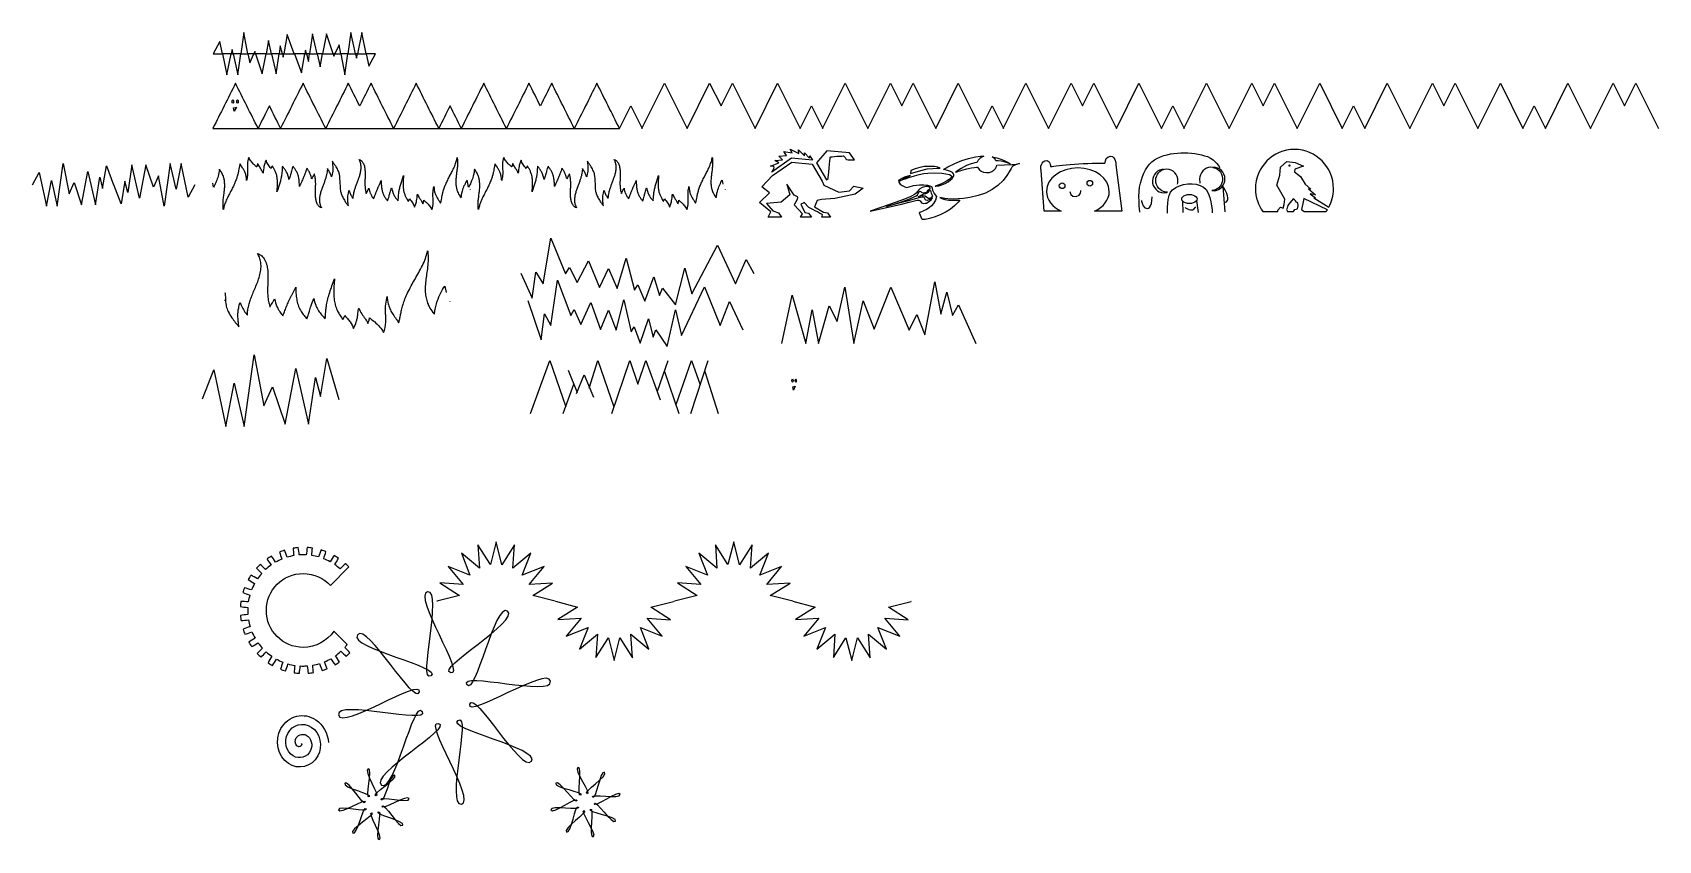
# Model space of a CAD drawing. Extents: x -2445 to 19593, y -8321 to 2625.
import ezdxf

# ---------------------------------------------------------------- set-up
doc = ezdxf.new("R2010")
doc.units = 0
doc.layers.add('Layer_1', color=7, linetype='CONTINUOUS')

msp = doc.modelspace()

# ---------------------------------------------------------------- linework, layer by layer
at = {"layer": 'Layer_1', "color": 7}
for points in [[(129.7, 2337.87504), (94.025, 2505.8), (2.95, 2337.87504), (129.7, 2337.87504)], [(418.475, 2625.32496), (378.65, 2337.87504), (474.375, 2337.87504), (418.475, 2625.32496)], [(720.275, 2337.87504), (795.175, 2337.87504), (754.325, 2517.17504), (720.275, 2337.87504)], [(897.75, 2337.87504), (941, 2337.87504), (913.7, 2443.2), (897.75, 2337.87504)], [(961.6, 2337.87504), (1101.52496, 2337.87504), (1004.77504, 2596.87504), (961.6, 2337.87504)], [(1412.1, 2337.87504), (1350.5, 2608.25), (1309.52496, 2337.87504), (1412.1, 2337.87504)], [(1630.15, 2337.87504), (1538.32496, 2608.25), (1487, 2337.87504), (1630.15, 2337.87504)], [(1732.9, 2337.87504), (1709.1, 2460.27504), (1654.7, 2337.87504), (1732.9, 2337.87504)], [(1868.47504, 2625.32496), (1828.62496, 2337.87504), (1934.45, 2337.87504), (1868.47504, 2625.32496)], [(1959.9, 2337.87504), (2077.55, 2337.87504), (2016.47504, 2625.32496), (1959.9, 2337.87504)], [(247.35, 2337.87504), (129.7, 2337.87504), (190.8, 2050.42496), (247.35, 2337.87504)], [(272.825, 2337.87504), (259.1, 2397.65), (247.35, 2337.87504), (272.825, 2337.87504)], [(378.65, 2337.87504), (272.825, 2337.87504), (338.8, 2050.42496), (378.65, 2337.87504)], [(474.375, 2337.87504), (498.175, 2215.5), (552.55, 2337.87504), (474.375, 2337.87504)], [(552.55, 2337.87504), (577.1, 2337.87504), (566.475, 2369.2), (552.55, 2337.87504)], [(577.1, 2337.87504), (668.925, 2067.5), (720.275, 2337.87504), (577.1, 2337.87504)], [(795.175, 2337.87504), (856.77504, 2067.5), (897.75, 2337.87504), (795.175, 2337.87504)], [(941, 2337.87504), (953.55, 2289.5), (961.6, 2337.87504), (941, 2337.87504)], [(1245.65, 2337.87504), (1105.72496, 2337.87504), (1202.5, 2078.9), (1245.65, 2337.87504)], [(1266.27504, 2337.87504), (1253.72496, 2386.27504), (1245.65, 2337.87504), (1266.27504, 2337.87504)], [(1309.52496, 2337.87504), (1266.27504, 2337.87504), (1293.57504, 2232.57504), (1309.52496, 2337.87504)], [(1487, 2337.87504), (1412.1, 2337.87504), (1452.95, 2158.57504), (1487, 2337.87504)], [(1654.7, 2337.87504), (1630.15, 2337.87504), (1640.77504, 2306.57504), (1654.7, 2337.87504)], [(1828.62496, 2337.87504), (1732.9, 2337.87504), (1788.77504, 2050.42496), (1828.62496, 2337.87504)], [(1934.45, 2337.87504), (1948.15, 2278.12496), (1959.9, 2337.87504), (1934.45, 2337.87504)], [(2077.55, 2337.87504), (2113.22496, 2169.97504), (2204.3, 2337.87504), (2077.55, 2337.87504)], [(306.15, 1938.0132), (306.15, 1938.0132)], [(5814.4252, 1326.521504), (6120.56696, 1938.805), (6426.70864, 1326.521504), (6732.8504, 1938.805), (6888.18896, 1632.663232), (7041.25984, 1938.805), (7347.4016, 1326.521504), (7653.54328, 1938.805), (7959.68504, 1326.521504), (8112.756, 1632.663232), (8265.8264, 1326.521504)], [(8263.5592, 1326.521504), (8569.7008, 1938.805), (8875.8424, 1326.521504), (9181.984, 1938.805), (9337.3232, 1632.663232), (9490.3936, 1938.805), (9796.5352, 1326.521504), (10102.6768, 1938.805), (10408.8192, 1326.521504), (10561.8896, 1632.663232), (10714.9608, 1326.521504)], [(10712.6928, 1326.521504), (11018.8344, 1938.805), (11324.976, 1326.521504), (11631.1184, 1938.805), (11786.4568, 1632.663232), (11939.5272, 1938.805), (12245.6696, 1326.521504), (12551.8112, 1938.805), (12857.9528, 1326.521504), (13011.024, 1632.663232), (13164.0944, 1326.521504)], [(13161.8264, 1326.521504), (13467.9688, 1938.805), (13774.1104, 1326.521504), (14080.252, 1938.805), (14235.5904, 1632.663232), (14388.6616, 1938.805), (14694.8032, 1326.521504), (15000.9448, 1938.805), (15307.0864, 1326.521504), (15460.1576, 1632.663232), (15613.228, 1326.521504)], [(15610.9608, 1326.521504), (15917.1024, 1938.805), (16223.244, 1326.521504), (16529.3856, 1938.805), (16684.7248, 1632.663232), (16837.7952, 1938.805), (17143.9368, 1326.521504), (17450.0784, 1938.805), (17756.2208, 1326.521504), (17909.2912, 1632.663232), (18062.3624, 1326.521504)], [(18060.0944, 1326.521504), (18366.236, 1938.805), (18672.3776, 1326.521504), (18978.52, 1938.805), (19133.8584, 1632.663232), (19286.9288, 1938.805), (19593.0712, 1326.521504)], [(319.442616, 1613.09756), (289.222, 1561.722528), (280.155824, 1607.053488)], [(5510.524, 1326.521504), (5663.5948, 1632.663232), (5816.66568, 1326.521504)], [(612.275, 1325.7382), (612.275, 1325.7382)], [(1528.45, 1325.7382), (1528.45, 1325.7382)], [(2449.12496, 1325.7382), (2449.12496, 1325.7382)], [(3061.42496, 1325.7382), (3061.42496, 1325.7382)], [(3977.57504, 1325.7382), (3977.57504, 1325.7382)], [(4898.27504, 1325.7382), (4898.27504, 1325.7382)], [(3309.907473, 922.320742), (3309.907473, 922.320742)], [(6767.078033, 922.320742), (6767.078033, 922.320742)], [(7558.23216, 816.187646), (7668.5364, 858.208193), (7616.01056, 891.47469), (7721.06232, 900.228981), (7670.28728, 949.253152), (7775.33904, 958.00744), (7738.57096, 1012.284096), (7850.62608, 994.775512), (7826.11408, 1045.550592), (7939.92008, 987.772128), (7938.1692, 1035.045392), (8018.7088, 956.256536), (8018.7088, 994.775512), (8084.2928, 922.483448), (8092.2448, 952.754728), (8124.9008, 896.040001), (7844.12944, 922.472856), (7575.97064, 735.22316)], [(8696.8416, 902.781182), (8626.8072, 995.576808), (8322.1568, 1021.83968), (8179.2776, 861.641867), (8314.4032, 628.78048), (8337.9152, 648.906032)], [(9838.9608, 548.913128), (9880.976, 561.45528), (9925.4456, 581.854248), (9964.6112, 604.699712), (9997.2488, 627.547112), (10020.912, 649.578184), (10034.7832, 668.345056), (10042.1264, 684.663448), (10043.132, 697.429888), (10038.764, 711.589432), (10025.8072, 727.093488), (9998.0648, 743.411936), (9956.4512, 755.651688), (9903.2352, 768.795942), (9961.0912, 804.644785), (10056.8208, 851.773485), (10150.9184, 890.395073), (10240.7744, 920.866193), (10335.0528, 942.49948), (10403.9736, 948.65984), (10449.6936, 949.434632), (10420.444, 937.766496), (10392.9856, 920.876434), (10372.5864, 897.622782), (10358.7152, 869.064642), (10345.8992, 863.644922), (10276.304, 845.404796), (10212.66, 821.743518), (10143.0504, 783.028665), (10064.1056, 733.032528)], [(10623.0832, 927.000632), (10692.4392, 904.96956), (10741.804, 883.7562), (10786.0104, 858.681001), (10809.936, 840.918019), (10768.3224, 858.460879), (10724.092, 874.186943), (10685.5032, 883.7562), (10643.4816, 888.243033), (10613.292, 888.655578), (10600.644, 908.238218), (10581.0616, 927.413232), (10561.0712, 940.0586), (10623.0832, 927.000632)], [(14659.4384, 1041.73576), (14659.4384, 1041.73576)], [(-2445.04, 561.884344), (-2353.96632, 729.801256), (-2257.20064, 274.433472), (-2188.89544, 621.651432), (-2109.20608, 274.43352), (-2029.51672, 849.33516), (-1949.82736, 439.504304), (-1881.52216, 593.19096), (-1779.0644, 291.509776), (-1693.68296, 741.185528), (-1591.2252, 291.509776), (-1534.30416, 667.188216), (-1494.45952, 513.501608), (-1443.23064, 820.874872), (-1346.46496, 561.884344)], [(-243.6976, 561.884296), (-334.77128, 393.967376), (-431.53696, 849.33516), (-499.84208, 502.1172), (-579.53152, 849.335112), (-659.22088, 274.433472), (-738.91024, 684.264336), (-807.21544, 530.57768), (-909.6732, 832.258856), (-995.05464, 382.583112), (-1097.5124, 832.258856), (-1154.43336, 456.580416), (-1194.27808, 610.267024), (-1245.50696, 302.89376), (-1342.27264, 561.884296)], [(87.071473, 767.615226), (87.071473, 767.615226)], [(136.4529, 690.510551), (136.4529, 690.510551)], [(333.478751, 688.813041), (333.478751, 688.813041)], [(368.612254, 842.916341), (368.612254, 842.916341)], [(386.908382, 813.734734), (386.908382, 813.734734), (386.908382, 813.734734), (386.908382, 813.734734)], [(412.791551, 773.167423), (412.791551, 773.167423), (412.791551, 773.167423)], [(448.616754, 685.126143), (448.616754, 685.126143)], [(467.078454, 811.581773), (467.078454, 811.581773)], [(467.316192, 840.276933), (467.316192, 840.276933), (467.316192, 840.276933)], [(468.371079, 684.49899), (468.371079, 684.498838)], [(469.459764, 771.698223), (469.459764, 771.698223), (469.459764, 771.698223)], [(613.763474, 838.109948), (613.763474, 838.109948), (613.763474, 838.109948)], [(655.603754, 769.488198), (655.603754, 769.488198), (655.603754, 769.488198), (655.603754, 769.488198)], [(686.597264, 769.647908), (686.597264, 769.647908), (686.597264, 769.647908)], [(808.93308, 811.394522), (808.93308, 811.394522), (808.93308, 811.394522), (808.93308, 811.394522)], [(831.715629, 772.544284), (831.715629, 772.544284)], [(864.232346, 691.583956), (864.232346, 691.583956), (864.232346, 691.583956), (864.232346, 691.583956)], [(931.654663, 694.767841), (931.654663, 694.767841), (931.654663, 694.767841)], [(939.550824, 776.503142), (939.550824, 776.503142)], [(970.435045, 777.805822), (970.435045, 777.805822)], [(1014.48146, 699.158216), (1014.48146, 699.158216), (1014.48146, 699.158216), (1014.48146, 699.158216)], [(1075.460225, 782.355246), (1075.460225, 782.355246)], [(1107.999368, 783.687908), (1107.999368, 783.687908)], [(1130.488462, 749.175908), (1130.488462, 749.175908)], [(1149.878686, 706.123056), (1149.878686, 706.123056), (1149.878686, 706.123056)], [(1151.386144, 701.903622), (1151.386144, 701.903622)], [(1228.066211, 663.349582), (1228.066211, 663.349582)], [(1244.949583, 705.331112), (1244.949583, 705.331112)], [(1246.475759, 709.565638), (1246.475759, 709.565638), (1246.475759, 709.565638), (1246.475759, 709.565638)], [(1273.573948, 785.305486), (1273.573948, 785.305486)], [(1297.793428, 751.39071), (1297.793428, 751.39071)], [(1373.934651, 709.828044), (1373.934651, 709.828044)], [(1611.101775, 682.235966), (1611.101775, 682.235966), (1611.101775, 682.235966), (1611.101775, 682.235966)], [(1621.209852, 844.863604), (1621.209852, 844.863604)], [(1624.300656, 810.6289), (1624.300656, 810.6289), (1624.300656, 810.6289)], [(1645.321303, 842.350216), (1645.321298, 842.350216)], [(1671.348547, 803.651254), (1671.348542, 803.651254)], [(1671.348547, 803.651254), (1671.348547, 803.651254)], [(1700.626732, 748.271054), (1700.626732, 748.271054), (1700.626732, 748.271054), (1700.626719, 748.271054)], [(2002.610497, 737.792404), (2002.610502, 737.792404), (2002.610497, 737.792404)], [(2005.082683, 841.409399), (2005.082678, 841.409399), (2005.082683, 841.409399)], [(2008.822598, 790.498642), (2008.822598, 790.498794)], [(2055.3782, 800.761395), (2055.3782, 800.761395), (2055.3782, 800.761395)], [(2062.056715, 747.614697), (2062.056715, 747.614697)], [(3213.343413, 687.212194), (3213.343413, 687.212194)], [(3294.512227, 864.529597), (3294.512227, 864.529597), (3294.512227, 864.529597)], [(3296.769151, 670.445233), (3296.769151, 670.445233)], [(3297.09674, 673.327331), (3297.09674, 673.327331), (3297.09674, 673.327331)], [(3303.77886, 728.203857), (3303.77886, 728.203857)], [(3316.047075, 856.745169), (3316.047075, 856.745169), (3316.047075, 856.745169)], [(3544.241953, 767.615226), (3544.241953, 767.615226)], [(3593.62338, 690.510551), (3593.62338, 690.510551)], [(3790.649231, 688.813041), (3790.649231, 688.813041)], [(3825.782734, 842.916341), (3825.782734, 842.916341)], [(3844.078862, 813.734734), (3844.078862, 813.734734), (3844.078862, 813.734734), (3844.078862, 813.734734)], [(3869.962031, 773.167423), (3869.962031, 773.167423), (3869.962031, 773.167423)], [(3905.787234, 685.126143), (3905.787234, 685.126143)], [(3924.248934, 811.581773), (3924.248934, 811.581773)], [(3924.486672, 840.276933), (3924.486672, 840.276933), (3924.486672, 840.276933)], [(3925.541559, 684.49899), (3925.541559, 684.498838)], [(3926.630244, 771.698223), (3926.630244, 771.698223), (3926.630244, 771.698223)], [(4070.933954, 838.109948), (4070.933954, 838.109948), (4070.933954, 838.109948)], [(4112.774234, 769.488198), (4112.774234, 769.488198), (4112.774234, 769.488198), (4112.774234, 769.488198)], [(4143.767744, 769.647908), (4143.767744, 769.647908), (4143.767744, 769.647908)], [(4266.10356, 811.394522), (4266.10356, 811.394522), (4266.10356, 811.394522), (4266.10356, 811.394522)], [(4288.886109, 772.544284), (4288.886109, 772.544284)], [(4321.402826, 691.583956), (4321.402826, 691.583956), (4321.402826, 691.583956), (4321.402826, 691.583956)], [(4388.825143, 694.767841), (4388.825143, 694.767841), (4388.825143, 694.767841)], [(4396.721304, 776.503142), (4396.721304, 776.503142)], [(4427.605525, 777.805822), (4427.605525, 777.805822)], [(4471.65194, 699.158216), (4471.65194, 699.158216), (4471.65194, 699.158216), (4471.65194, 699.158216)], [(4532.630705, 782.355246), (4532.630705, 782.355246)], [(4565.169848, 783.687908), (4565.169848, 783.687908)], [(4587.658942, 749.175908), (4587.658942, 749.175908)], [(4607.049166, 706.123056), (4607.049166, 706.123056), (4607.049166, 706.123056)], [(4608.556624, 701.903622), (4608.556624, 701.903622)], [(4685.236691, 663.349582), (4685.236691, 663.349582)], [(4702.120063, 705.331112), (4702.120063, 705.331112)], [(4703.646239, 709.565638), (4703.646239, 709.565638), (4703.646239, 709.565638), (4703.646239, 709.565638)], [(4730.744428, 785.305486), (4730.744428, 785.305486)], [(4754.963908, 751.39071), (4754.963908, 751.39071)], [(4831.105131, 709.828044), (4831.105131, 709.828044)], [(5068.272255, 682.235966), (5068.272255, 682.235966), (5068.272255, 682.235966), (5068.272255, 682.235966)], [(5078.380332, 844.863604), (5078.380332, 844.863604)], [(5081.471136, 810.6289), (5081.471136, 810.6289), (5081.471136, 810.6289)], [(5102.491783, 842.350216), (5102.491778, 842.350216)], [(5128.519027, 803.651254), (5128.519022, 803.651254)], [(5128.519027, 803.651254), (5128.519027, 803.651254)], [(5157.797212, 748.271054), (5157.797212, 748.271054), (5157.797212, 748.271054), (5157.797199, 748.271054)], [(5459.781057, 737.792404), (5459.781062, 737.792404), (5459.781057, 737.792404)], [(5462.253243, 841.409399), (5462.253238, 841.409399), (5462.253243, 841.409399)], [(5465.993158, 790.498642), (5465.993158, 790.498794)], [(5512.54876, 800.761395), (5512.54876, 800.761395), (5512.54876, 800.761395)], [(5519.227275, 747.614697), (5519.227275, 747.614697)], [(6670.513973, 687.212194), (6670.513973, 687.212194)], [(6751.682787, 864.529597), (6751.682787, 864.529597), (6751.682787, 864.529597)], [(6753.939711, 670.445233), (6753.939711, 670.445233)], [(6754.2673, 673.327331), (6754.2673, 673.327331), (6754.2673, 673.327331)], [(6760.94942, 728.203857), (6760.94942, 728.203857)], [(6773.217635, 856.745169), (6773.217635, 856.745169), (6773.217635, 856.745169)], [(7879.76888, 420.297912), (7777.78408, 569.696304), (7820.86144, 427.981), (7701.8028, 326.43084), (7503.95544, 310.673168), (7589.74768, 209.123008), (7666.7856, 182.860136), (7705.30456, 123.242408), (7524.96576, 123.242408), (7563.48472, 196.867152), (7407.658, 321.178368), (7542.4744, 454.243872), (7439.17352, 533.032728), (7582.79096, 687.26176), (7844.72464, 868.580966), (8123.4416, 843.031746), (8259.2416, 612.741584), (8281.3384, 557.544696), (8482.6872, 464.749072), (8628.0088, 480.506744), (8685.7872, 545.288592), (8815.3512, 515.523904), (8706.7976, 434.984384), (8428.4104, 375.455016), (8248.072, 361.448008), (8188.5528, 349.99392), (8155.276, 261.648992), (8274.8712, 192.150632), (8330.3624, 182.860136), (8370.632, 123.242408), (8253.324, 123.242408)], [(9305.3232, 612.043056), (9402.3736, 664.367928), (9452.9392, 687.617856), (9419.3584, 681.395648), (9374.172, 666.394712), (9328.9856, 644.265), (9296.3472, 625.095136), (9292.4752, 612.824776), (9295.5312, 598.985488), (9316.7464, 571.243112), (9342.8568, 550.844648), (9377.9424, 533.709928), (9399.1568, 525.54876), (9435.8752, 536.972688), (9497.6072, 551.998112), (9577.8504, 561.451736), (9635.6064, 562.863768), (9683.224, 558.430488), (9717.3776, 550.031752), (9742.672, 535.343968), (9754.0952, 488.834832), (9776.1264, 443.958192), (9807.9488, 404.792456), (9794.0768, 355.019576), (9767.1512, 306.878344), (9741.856, 278.320088), (9705.8496, 249.384768), (9670.4608, 227.731056), (9619.976, 203.236448)], [(9433.4272, 659.36784), (9507.6784, 683.845624), (9573.7704, 702.612504), (9637.4152, 714.852312), (9692.0832, 721.37932), (9785.9176, 725.45796), (9880.568, 719.746712), (9935.2368, 712.40376), (9981.7464, 701.796168), (10005.4088, 688.7406), (10011.12, 678.94928), (10010.304, 668.341624), (10000.1048, 655.287488), (9976.8504, 634.072232), (9944.212, 611.225296), (9900.9672, 588.379832), (9874.88, 577.122064), (9840.8216, 563.39824), (9787.8832, 543.958192)], [(9487.0888, 725.652672), (9593.9784, 758.289504), (9679.6536, 777.056384), (9757.9848, 785.217037), (9816.9392, 789.494282), (9858.2944, 787.806511), (9827.3408, 803.164031), (9778.3832, 809.691101), (9711.3864, 812.477291), (9642.9288, 808.735842), (9579.264, 796.346408), (9519.0344, 778.726302), (9457.7152, 755.839528), (9456.8992, 716.308176), (9487.0888, 725.652672)], [(10151.4632, 759.73032), (10220.0032, 778.497143), (10283.6472, 793.185322), (10321.6432, 798.785799), (10348.3048, 801.006843), (10362.5568, 802.005418), (10370.9544, 785.836656), (10388.0896, 766.25396), (10413.384, 747.4872), (10445.2064, 733.617184), (10486.004, 727.904504), (10525.1688, 731.168752), (10556.1752, 740.960072), (10585.5496, 760.543224), (10609.212, 785.020837), (10621.4512, 810.316154), (10624.7152, 829.899366), (10832.7824, 836.834058), (10861.7488, 838.469589), (10888.0312, 840.644459), (10931.5128, 849.485379), (10879.292, 830.718562), (10844.2056, 814.398685), (10828.7032, 800.52827), (10818.9112, 782.577726), (10794.4328, 736.883376), (10762.6112, 687.926264), (10709.5736, 621.01856), (10638.5864, 554.110448), (10563.7744, 499.161712), (10471.3168, 450.485368), (10372.5864, 417.030832), (10259.9856, 389.288792), (10175.3752, 378.302304), (10099.3928, 371.338256), (10032.2352, 369.145072), (9962.5088, 370.573816), (9918.9176, 376.23672), (9850.3784, 390.105872), (9881.4408, 376.58232), (9920.4408, 363.7162), (9974.8136, 355.481328), (10052.8672, 352.285688), (10103.3224, 354.20536), (10122.0896, 355.841232), (10099.2432, 325.650544), (10052.7336, 279.141744), (9998.8808, 234.263104), (9936.8688, 195.913648), (9856.0896, 153.485664), (9775.3104, 123.294968), (9712.7792, 105.10468), (9654.5496, 93.920784), (9614.568, 93.111144), (9576.2184, 177.970544), (9580.2984, 192.651632), (9619.9752, 203.236448)], [(11265.8864, 203.812872), (11225.244, 756.561568)], [(12238.616, 832.429072), (12317.1936, 203.812872), (11950.0776, 203.812872)], [(14229.1808, 199.204464), (14433.3024, 199.204464), (14433.3024, 220.70196), (14471.7496, 261.422664), (14505.4424, 245.81692), (14521.6, 294.724312), (14529.8032, 367.256088), (14421.6232, 556.804992), (14461.5176, 693.953992), (14470.9232, 800.40741), (14557.4288, 878.955441), (14666.776, 866.656254), (14780.1544, 815.186572), (14664.3992, 772.50225), (14657.9912, 738.602608), (14740.9832, 674.833512), (14804.132, 570.24076), (14880.7168, 504.198504), (14848.5736, 508.849136), (14945.0016, 426.373648), (14873.688, 442.186888), (14946.2424, 386.686336), (14920.5072, 386.686336), (15126.0752, 258.32224)], [(7.459895, 529.98018), (-3.122588, 584.96052)], [(155.72062, 483.451869), (155.72062, 483.451869), (155.72062, 483.451869)], [(156.048209, 486.333967), (156.048209, 486.333967)], [(239.473947, 469.567006), (239.473947, 469.567006)], [(457.430165, 619.554889), (457.430165, 619.554889)], [(1169.637439, 604.739511), (1169.637439, 604.739511)], [(1207.460778, 616.053667), (1207.460778, 616.053667)], [(1391.321771, 614.342336), (1391.321771, 614.342336)], [(1478.548902, 515.493063), (1478.548902, 515.493063)], [(1726.125269, 504.518209), (1726.125269, 504.518209)], [(1726.692091, 652.260991), (1726.692091, 652.260991)], [(1841.715585, 474.543234), (1841.715585, 474.543234), (1841.715585, 474.543234), (1841.715585, 474.543234)], [(1974.268458, 641.286137), (1974.268458, 641.286137)], [(2061.495589, 542.436864), (2061.495589, 542.436864)], [(2078.882709, 446.951156), (2078.882709, 446.951156)], [(2206.341601, 447.213562), (2206.341601, 447.213562), (2206.341601, 447.213562), (2206.341601, 447.213562)], [(2207.867777, 451.448088), (2207.867777, 451.448088)], [(2224.751149, 493.429618), (2224.751149, 493.429618)], [(2245.356582, 540.725533), (2245.356582, 540.725533)], [(2283.179921, 552.039689), (2283.179921, 552.039689)], [(2301.431216, 454.875578), (2301.431216, 454.875578)], [(2302.938674, 450.656144), (2302.938674, 450.656144), (2302.938674, 450.656144)], [(2438.3359, 457.620984), (2438.3359, 457.620984), (2438.3359, 457.620984), (2438.3359, 457.620984)], [(2521.162697, 462.011359), (2521.162697, 462.011359), (2521.162697, 462.011359)], [(2588.585014, 465.195244), (2588.585014, 465.195244), (2588.585014, 465.195244), (2588.585014, 465.195244)], [(2984.446281, 472.28021), (2984.446281, 472.280362)], [(2995.387195, 537.224311), (2995.387195, 537.224311)], [(3004.200606, 471.653057), (3004.200606, 471.653057)], [(3119.338609, 467.966159), (3119.338609, 467.966159)], [(3316.36446, 466.268649), (3316.36446, 466.268649)], [(3464.630375, 529.98018), (3454.993906, 578.389593), (3445.357437, 626.799006)], [(3612.8911, 483.451869), (3612.8911, 483.451869), (3612.8911, 483.451869)], [(3613.218689, 486.333967), (3613.218689, 486.333967)], [(3696.644427, 469.567006), (3696.644427, 469.567006)], [(3914.600645, 619.554889), (3914.600645, 619.554889)], [(4626.807919, 604.739511), (4626.807919, 604.739511)], [(4664.631258, 616.053667), (4664.631258, 616.053667)], [(4848.492251, 614.342336), (4848.492251, 614.342336)], [(4935.719382, 515.493063), (4935.719382, 515.493063)], [(5183.295829, 504.518209), (5183.295829, 504.518209)], [(5183.862571, 652.260991), (5183.862571, 652.260991)], [(5298.886145, 474.543234), (5298.886145, 474.543234), (5298.886145, 474.543234), (5298.886145, 474.543234)], [(5431.439018, 641.286137), (5431.439018, 641.286137)], [(5518.666149, 542.436864), (5518.666149, 542.436864)], [(5536.053269, 446.951156), (5536.053269, 446.951156)], [(5663.512161, 447.213562), (5663.512161, 447.213562), (5663.512161, 447.213562), (5663.512161, 447.213562)], [(5665.038337, 451.448088), (5665.038337, 451.448088)], [(5681.921709, 493.429618), (5681.921709, 493.429618)], [(5702.527142, 540.725533), (5702.527142, 540.725533)], [(5740.350481, 552.039689), (5740.350481, 552.039689)], [(5758.601776, 454.875578), (5758.601776, 454.875578)], [(5760.109234, 450.656144), (5760.109234, 450.656144), (5760.109234, 450.656144)], [(5895.50646, 457.620984), (5895.50646, 457.620984), (5895.50646, 457.620984), (5895.50646, 457.620984)], [(5978.333257, 462.011359), (5978.333257, 462.011359), (5978.333257, 462.011359)], [(6045.755574, 465.195244), (6045.755574, 465.195244), (6045.755574, 465.195244), (6045.755574, 465.195244)], [(6441.616841, 472.28021), (6441.616841, 472.280362)], [(6452.557755, 537.224311), (6452.557755, 537.224311)], [(6461.371166, 471.653057), (6461.371166, 471.653057)], [(6576.509169, 467.966159), (6576.509169, 467.966159)], [(6773.53502, 466.268649), (6773.53502, 466.268649)], [(6902.528025, 626.79902), (6913.110508, 571.81868)], [(9720.2544, 520.9436), (9710.5904, 528.87732), (9697.4216, 534.904872), (9682.608, 538.396512), (9666.092, 538.707208), (9649.432, 536.084832), (9612.5064, 524.546176), (9582.5048, 507.237568), (9565.1952, 489.929416), (9547.8864, 471.465224), (9531.7312, 447.233936), (9507.4992, 428.770376), (9459.0344, 404.537144), (9374.7976, 367.611624), (9185.5528, 300.684456), (9040.1576, 251.064704), (8908.6104, 204.908944), (9069.0064, 241.834808), (9193.6304, 269.528488), (9334.4096, 301.838552), (9438.2632, 326.071672), (9510.9608, 345.687264), (9543.2712, 352.612408), (9566.3496, 352.612408), (9578.7864, 350.123976), (9587.9856, 343.090696), (9596.352, 330.685752), (9605.0056, 319.723296), (9619.0808, 312.814176), (9636.7392, 311.07016), (9653.4712, 311.361976), (9671.2224, 315.482264), (9690.6856, 326.939672), (9713.5448, 342.501344), (9733.228, 358.178032), (9754.0344, 385.63712), (9719.3808, 361.472096), (9695.5896, 353.768216), (9679.4344, 351.4606), (9664.4336, 355.500216), (9654.048, 363.576584), (9647.7016, 379.154848), (9639.0472, 391.846976), (9628.6616, 395.88624), (9612.5064, 395.88624), (9586.5432, 391.270208), (9519.6152, 372.232008), (9408.8384, 342.805752), (9281.9064, 307.033408), (9131.3184, 267.224304), (9332.6792, 332.420048), (9430.1856, 367.615632), (9496.5368, 394.15596), (9532.3088, 410.887352), (9550.1944, 426.465736), (9560.0032, 442.620368), (9565.7728, 458.198752), (9572.1192, 470.31416), (9577.312, 473.199856), (9583.948, 474.095384), (9590.0048, 472.631848), (9599.8136, 465.13012), (9609.6216, 459.937272), (9626.3536, 455.323184), (9642.22, 454.737672), (9655.3328, 457.394544), (9670.78, 463.680608), (9684.6272, 476.373304), (9696.1664, 489.931816), (9703.132, 496.73388), (9711.456, 501.18324), (9718.3792, 504.356168), (9722.832, 509.591704), (9723.2832, 515.3184), (9720.2544, 520.9436)], [(9735.9768, 447.236688), (9752.132, 413.196688), (9740.016, 394.155736), (9725.5912, 380.886856), (9712.3216, 375.117528), (9700.7824, 375.117528), (9689.2432, 382.617136), (9673.088, 397.041544), (9654.6248, 407.427072), (9623.4688, 412.619864), (9598.0824, 411.4664), (9559.4256, 399.348528), (9597.78, 423.072056), (9618.276, 432.237008), (9640.7776, 439.736848), (9662.7024, 443.77612), (9681.1648, 453.584488), (9696.7432, 468.007344), (9707.7056, 481.278232), (9716.36, 484.740744), (9726.1688, 485.321168), (9735.9768, 447.236688)], [(13687.8456, 541.563216), (13715.8808, 195.094224)], [(136.770285, 300.034031), (136.770285, 300.034031), (136.770285, 300.034031)], [(142.909887, 234.458458), (142.909887, 234.458458)], [(149.0385, 428.575343), (149.0385, 428.575343)], [(158.305133, 292.249603), (158.305133, 292.249603), (158.305133, 292.249603)], [(1390.760645, 409.164503), (1390.760645, 409.164503)], [(1397.43916, 356.017805), (1397.43916, 356.017805), (1397.43916, 356.017805)], [(1443.994762, 366.280558), (1443.994762, 366.280406)], [(1447.734677, 315.369801), (1447.734682, 315.369801), (1447.734677, 315.369801)], [(1450.206863, 418.986796), (1450.206858, 418.986796), (1450.206863, 418.986796)], [(1752.190628, 408.508146), (1752.190628, 408.508146), (1752.190628, 408.508146), (1752.190641, 408.508146)], [(1781.468813, 353.127946), (1781.468818, 353.127946)], [(1781.468813, 353.127946), (1781.468813, 353.127946)], [(1807.496057, 314.428984), (1807.496062, 314.428984)], [(1828.516704, 346.1503), (1828.516704, 346.1503), (1828.516704, 346.1503)], [(1831.607508, 311.915596), (1831.607508, 311.915596)], [(2155.023932, 405.38849), (2155.023932, 405.38849)], [(2179.243412, 371.473714), (2179.243412, 371.473714)], [(2322.328898, 407.603292), (2322.328898, 407.603292)], [(2344.817992, 373.091292), (2344.817992, 373.091292)], [(2377.357135, 374.423954), (2377.357135, 374.423954)], [(2482.382315, 378.973378), (2482.382315, 378.973378)], [(2513.266536, 380.276058), (2513.266536, 380.276058)], [(2621.101731, 384.234916), (2621.101731, 384.234916)], [(2643.88428, 345.384678), (2643.88428, 345.384678), (2643.88428, 345.384678), (2643.88428, 345.384678)], [(2766.220096, 387.131292), (2766.220096, 387.131292), (2766.220096, 387.131292)], [(2797.213606, 387.291002), (2797.213606, 387.291002), (2797.213606, 387.291002), (2797.213606, 387.291002)], [(2839.053886, 318.669252), (2839.053886, 318.669252), (2839.053886, 318.669252)], [(2983.357596, 385.080977), (2983.357596, 385.080977), (2983.357596, 385.080977)], [(2985.501168, 316.502267), (2985.501168, 316.502267), (2985.501168, 316.502267)], [(2985.738906, 345.197427), (2985.738906, 345.197427)], [(3040.025809, 383.611777), (3040.025809, 383.611777), (3040.025809, 383.611777)], [(3065.908978, 343.044466), (3065.908978, 343.044466), (3065.908978, 343.044466), (3065.908978, 343.044466)], [(3084.205106, 313.862859), (3084.205106, 313.862859)], [(3365.745887, 389.163974), (3365.745887, 389.163974)], [(3593.940765, 300.034031), (3593.940765, 300.034031), (3593.940765, 300.034031)], [(3600.080367, 234.458458), (3600.080367, 234.458458)], [(3606.20898, 428.575343), (3606.20898, 428.575343)], [(3615.475613, 292.249603), (3615.475613, 292.249603), (3615.475613, 292.249603)], [(4847.931125, 409.164503), (4847.931125, 409.164503)], [(4854.60964, 356.017805), (4854.60964, 356.017805), (4854.60964, 356.017805)], [(4901.165242, 366.280558), (4901.165242, 366.280406)], [(4904.905157, 315.369801), (4904.905162, 315.369801), (4904.905157, 315.369801)], [(4907.377343, 418.986796), (4907.377338, 418.986796), (4907.377343, 418.986796)], [(5209.361188, 408.508146), (5209.361188, 408.508146), (5209.361188, 408.508146), (5209.361201, 408.508146)], [(5238.639373, 353.127946), (5238.639378, 353.127946)], [(5238.639373, 353.127946), (5238.639373, 353.127946)], [(5264.666617, 314.428984), (5264.666622, 314.428984)], [(5285.687264, 346.1503), (5285.687264, 346.1503), (5285.687264, 346.1503)], [(5288.778068, 311.915596), (5288.778068, 311.915596)], [(5612.194492, 405.38849), (5612.194492, 405.38849)], [(5636.413972, 371.473714), (5636.413972, 371.473714)], [(5779.499458, 407.603292), (5779.499458, 407.603292)], [(5801.988552, 373.091292), (5801.988552, 373.091292)], [(5834.527695, 374.423954), (5834.527695, 374.423954)], [(5939.552875, 378.973378), (5939.552875, 378.973378)], [(5970.437096, 380.276058), (5970.437096, 380.276058)], [(6078.272291, 384.234916), (6078.272291, 384.234916)], [(6101.05484, 345.384678), (6101.05484, 345.384678), (6101.05484, 345.384678), (6101.05484, 345.384678)], [(6223.390656, 387.131292), (6223.390656, 387.131292), (6223.390656, 387.131292)], [(6254.384166, 387.291002), (6254.384166, 387.291002), (6254.384166, 387.291002), (6254.384166, 387.291002)], [(6296.224446, 318.669252), (6296.224446, 318.669252), (6296.224446, 318.669252)], [(6440.528156, 385.080977), (6440.528156, 385.080977), (6440.528156, 385.080977)], [(6442.671728, 316.502267), (6442.671728, 316.502267), (6442.671728, 316.502267)], [(6442.909466, 345.197427), (6442.909466, 345.197427)], [(6497.196369, 383.611777), (6497.196369, 383.611777), (6497.196369, 383.611777)], [(6523.079538, 343.044466), (6523.079538, 343.044466), (6523.079538, 343.044466), (6523.079538, 343.044466)], [(6541.375666, 313.862859), (6541.375666, 313.862859)], [(6822.916447, 389.163974), (6822.916447, 389.163974)], [(7967.93384, 301.91888), (8021.1024, 188.041832), (8071.2344, 177.607664), (8113.2552, 123.242408), (7966.18296, 123.242408), (7991.98072, 167.102464), (7882.1416, 287.911872)], [(8078.2384, 252.894704), (8013.456, 322.929272)], [(13151.3968, 187.69104), (13146.1624, 339.415104)], [(13333.6208, 349.243392), (13354.5592, 186.410008)], [(14552.02, 226.304808), (14563.0096, 199.10128), (14645.692, 199.10128), (14665.536, 228.866872), (14700.2624, 235.894984), (14710.5936, 275.259592), (14706.6232, 319.985312)], [(14641.9712, 374.387608), (14577.4792, 297.079784)], [(14641.9712, 374.387608), (14641.9712, 374.387608)], [(14784.8048, 377.901432), (14774.724, 308.177088), (14752.4384, 228.306976), (14789.456, 199.824912), (15089.7984, 199.513776)], [(15106.3352, 224.215336), (14784.8048, 377.900528), (14784.8048, 377.901328)], [(11497.5296, 203.812872), (11265.8864, 203.812872)], [(4172.8404, -634.6178), (4327.27824, -972.6638), (4378.77496, -621.5426), (4475.33184, -780.1134), (4578.32608, -162.82012), (4781.09528, -644.19556), (4832.59216, -559.24708), (4935.58624, -763.12364), (5090.07736, -465.80356), (5238.13112, -831.0826), (5363.65464, -570.5734), (5479.5232, -842.4094), (5601.82864, -431.82388), (5714.47832, -865.06228), (5759.53808, -794.2714), (5852.8764, -1015.13796), (5978.39976, -686.66988), (6052.42664, -935.85268), (6094.26736, -836.74572), (6268.06992, -1063.27564), (6396.812, -567.74172), (6490.14992, -913.19956), (6840.97224, -256.26364), (7082.36408, -777.28172), (7227.19928, -451.64532), (7330.68352, -641.16476)], [(2880.197896, -435.16956), (2880.197896, -435.16956), (2880.197896, -435.16956)], [(2906.872616, -344.18588), (2906.872616, -344.18588)], [(641.77204, -634.69868), (641.772048, -634.69868), (641.77204, -634.69868)], [(646.055496, -471.56892), (646.055488, -471.56892), (646.055496, -471.56892)], [(652.535496, -551.72044), (652.535496, -551.7202)], [(733.200504, -535.56324), (733.200504, -535.56324), (733.200504, -535.56324)], [(744.772096, -619.23492), (744.772096, -619.23492)], [(2896.253816, -649.79444), (2896.253816, -649.79444)], [(2917.510456, -447.425), (2917.510456, -447.425), (2917.510456, -447.425)], [(592.664936, -786.63364), (592.664936, -786.63364)], [(2739.559976, -714.3298), (2739.559976, -714.3298)], [(2884.108376, -740.72692), (2884.108376, -740.72692)], [(2884.675976, -736.18948), (2884.675976, -736.18948), (2884.675976, -736.18948)], [(3141.561336, -809.44148), (3159.897176, -895.99996)], [(4268.89992, -1003.4618), (4450.12384, -1538.63836), (4495.42968, -1187.51732), (4580.37832, -1346.08812), (4670.99016, -728.7946), (4849.38256, -1210.17028), (4894.68832, -1125.2218), (4985.30016, -1329.09836), (5121.21808, -1031.77828), (5251.47248, -1397.05732), (5361.906, -1136.54812), (5463.84416, -1408.38388), (5571.44592, -997.7986), (5670.55264, -1431.037), (5710.19552, -1360.24612), (5792.31272, -1581.11268), (5902.74576, -1252.6446), (5967.87296, -1501.8274), (6004.68408, -1402.72044), (6157.59168, -1629.25036), (6270.85664, -1133.71644), (6352.97344, -1479.17428), (6661.62032, -822.23812), (6873.99192, -1343.25644), (7001.41512, -1017.62004), (7182.63856, -1402.72044)], [(7711.13288, -1587.40356), (7851.39072, -931.73324), (8038.4008, -1587.40356), (8120.2184, -1130.43164), (8207.8792, -1587.40356), (8353.9816, -1077.83492), (8459.1744, -1288.22188), (8564.368, -826.53972), (8687.0936, -1587.40356), (8815.6632, -1007.70604), (8961.7648, -1393.41516), (9189.684, -826.53972), (9435.1352, -1405.1034), (9540.3288, -1194.71644), (9651.3664, -1469.3882), (9785.78, -750.56668), (9867.5968, -1188.87252), (9949.4136, -890.82452), (10025.3872, -1206.40468), (10107.204, -1066.14692), (10340.9672, -1587.40356)], [(162.717272, -1001.95468), (162.717272, -1001.95468)], [(362.995936, -1049.14588), (362.995936, -1049.14588), (362.995936, -1049.14588), (362.995936, -1049.14588)], [(743.799856, -942.25732), (743.799856, -942.25732)], [(773.925816, -1092.58556), (773.925816, -1092.58556)], [(994.76868, -1092.17244), (994.76868, -1092.17244), (994.76868, -1092.17244), (994.76868, -1092.17244)], [(997.413024, -1085.5058), (997.413024, -1085.5058)], [(1026.66616, -1019.41204), (1026.66616, -1019.41204)], [(1062.36836, -944.95156), (1062.36836, -944.95156)], [(1127.903328, -927.13908), (1127.903328, -927.13908)], [(1159.526608, -1080.10972), (1159.526608, -1080.10972)], [(1162.13852, -1086.7526), (1162.13852, -1086.7526), (1162.13852, -1086.7526)], [(1396.735816, -1075.78748), (1396.735816, -1075.78748), (1396.735816, -1075.78748), (1396.735816, -1075.78748)], [(1540.246456, -1068.87548), (1540.246456, -1068.87548), (1540.246456, -1068.87548)], [(1657.066376, -1063.86292), (1657.066376, -1063.86292), (1657.066376, -1063.86292), (1657.066376, -1063.86292)], [(2342.959176, -1052.70868), (2342.959176, -1052.70844)], [(2361.916056, -950.46372), (2361.916056, -950.46372)], [(2377.186696, -1053.69604), (2377.186696, -1053.69604)], [(2576.681656, -1059.50052), (2576.681656, -1059.50052)], [(2918.060376, -1062.173), (2918.060376, -1062.173)], [(207.879664, -1153.10844), (207.879664, -1153.10844), (207.879664, -1153.10844), (207.879688, -1153.10844)], [(258.608792, -1240.29644), (258.6088, -1240.29644)], [(258.608792, -1240.29644), (258.608792, -1240.29644)], [(303.705144, -1301.22228), (303.705152, -1301.22228)], [(340.126768, -1251.28172), (340.126768, -1251.28172), (340.126768, -1251.28172)], [(345.48208, -1305.17924), (345.48208, -1305.17924)], [(905.852632, -1158.01988), (905.852632, -1158.01988)], [(947.816744, -1211.41372), (947.816744, -1211.41372)], [(1195.735176, -1154.533), (1195.735176, -1154.533)], [(1234.70112, -1208.86708), (1234.70112, -1208.86708)], [(1291.080376, -1206.769), (1291.080376, -1206.769)], [(1473.053256, -1199.6066), (1473.053256, -1199.6066)], [(1526.565096, -1197.55572), (1526.565096, -1197.55572)], [(1713.406776, -1191.32308), (1713.406776, -1191.32308)], [(1752.881176, -1252.48708), (1752.881176, -1252.48708), (1752.881176, -1252.48708), (1752.881176, -1252.48708)], [(1964.847496, -1186.76316), (1964.847496, -1186.76316), (1964.847496, -1186.76316)], [(2018.548696, -1186.51172), (2018.548696, -1186.51172), (2018.548696, -1186.51172), (2018.548696, -1186.51172)], [(2091.043656, -1294.5466), (2091.043656, -1294.5466), (2091.043656, -1294.5466)], [(2341.072856, -1189.99108), (2341.072856, -1189.99108), (2341.072856, -1189.99108)], [(2344.786936, -1297.9582), (2344.786936, -1297.9582), (2344.786936, -1297.9582)], [(2345.198856, -1252.78188), (2345.198856, -1252.78188)], [(2439.259576, -1192.30412), (2439.259576, -1192.30412), (2439.259576, -1192.30412)], [(2484.106296, -1256.1714), (2484.106296, -1256.1714), (2484.106296, -1256.1714), (2484.106296, -1256.1714)], [(2515.807256, -1302.11356), (2515.807256, -1302.11356)], [(3003.621576, -1183.563), (3003.621576, -1183.563)], [(-141.03976, -2336.6258), (12.24056, -1943.845), (175.100896, -2710.24652), (290.061136, -2125.86532), (424.181416, -2710.24652), (558.30168, -1742.66452), (692.422, -2432.42596), (807.38224, -2173.7654), (979.82256, -2681.50644), (1123.52288, -1924.68484), (1295.9632, -2681.50644), (1391.76344, -2049.22516), (1458.8236, -2307.88564), (1545.04376, -1790.5646), (1707.90408, -2346.20572)], [(4302.3948, -2534.34052), (4565.3508, -1820.01748), (4782.50808, -2445.04532)], [(4815.87184, -1949.93476), (4935.38096, -2252.19076)], [(5099.46816, -2193.15348), (5215.2144, -1820.01748), (5432.37208, -2445.04532)], [(5406.20152, -2534.34052), (5649.52936, -1820.01748), (5759.7168, -2138.90356), (5868.29528, -1820.01748), (6062.87376, -2349.7214)], [(6026.18456, -2234.3486), (6172.19288, -1820.01748)], [(6122.30312, -1968.82532), (6316.56136, -2534.34052)], [(6281.0664, -2415.60332), (6485.1384, -1820.01748), (6604.15616, -2147.35492)], [(6475.5696, -2534.34052), (6711.91056, -1820.01748)], [(6666.55616, -1968.82532), (6847.72904, -2534.34052)], [(4747.04456, -2534.34052), (4891.0872, -2138.90356)], [(4927.67704, -2264.13052), (5033.79688, -2014.17964), (5156.99648, -2315.5326)], [(7890.18736, -2167.54012), (7868.75072, -2218.91516), (7862.31976, -2173.5842)]]:
    msp.add_lwpolyline(points, dxfattribs=at)
at = {"layer": 'Layer_1', "color": 1}
for points in [[(280.60292, 1690.17428), (280.60292, 1690.17428)], [(343.279672, 1690.17428), (343.279672, 1690.17428)], [(12897.7384, 770.990364), (12874.2688, 765.888002)], [(12884.648, 769.8878), (12884.648, 769.8878)], [(13558.468, 798.305236), (13558.468, 798.305236)], [(14599.6192, 823.312026), (14599.6192, 823.312026)], [(11547.6808, 549.28088), (11547.6808, 549.28088)], [(11923.5584, 583.451576), (11923.5584, 583.451576)], [(13339.7024, 370.143936), (13339.7024, 370.143936)], [(7862.63696, -2090.4634), (7862.63696, -2090.4634)], [(7907.09584, -2090.4634), (7907.09584, -2090.4634)], [(1277.5748, -4352.38764), (1277.5748, -4352.38764)], [(4638.54344, -5080.5374), (4333.96048, -5002.30116), (4602.33072, -4832.86012), (4285.63, -4852.8446), (4488.59064, -4608.7106), (4193.50408, -4725.569), (4311.14184, -4430.62388), (4066.65344, -4633.0886), (4087.41736, -4316.17516), (3917.4096, -4584.33268), (3839.31488, -4276.56116), (3760.44096, -4584.1202), (3591.14184, -4315.53732), (3611.05512, -4632.45068), (3367.06288, -4429.34852), (3483.92128, -4724.64764), (3189.18912, -4606.93884), (3391.51184, -4851.63972), (3074.81088, -4830.80508), (3342.75592, -5000.9546), (3035.19688, -5079.04932), (3041.00784, -5080.5374)], [(7858.70088, -5080.5374), (7554.118, -5002.30116), (7822.48816, -4832.86012), (7505.78752, -4852.8446), (7708.74816, -4608.7106), (7413.66152, -4725.569), (7531.29936, -4430.62388), (7286.81088, -4633.0886), (7307.5748, -4316.17516), (7137.56704, -4584.33268), (7059.47232, -4276.56116), (6980.5984, -4584.1202), (6811.29936, -4315.53732), (6831.21256, -4632.45068), (6587.22032, -4429.34852), (6704.07872, -4724.64764), (6409.34656, -4606.93884), (6611.66928, -4851.63972), (6294.9684, -4830.80508), (6562.91336, -5000.9546), (6255.35432, -5079.04932), (6261.16536, -5080.5374)], [(1592.85824, -4865.60052), (1842.66144, -4615.79724)], [(4642.08648, -5080.5374), (4943.62208, -5158.06492), (4675.25184, -5327.435), (4991.95272, -5307.5218), (4788.99216, -5551.65548), (5084.07872, -5434.72636), (4966.44096, -5729.67124), (5210.92912, -5527.20684), (5190.16544, -5844.1202), (5360.1732, -5575.96268), (5438.26768, -5883.80524), (5517.1416, -5576.17516), (5686.44096, -5844.75788), (5666.52744, -5527.84452), (5910.51968, -5730.94684), (5793.66152, -5435.64772), (6088.39368, -5553.42708), (5886.07096, -5308.72636), (6202.77168, -5329.49004), (5934.82688, -5159.34052), (6242.38592, -5081.24604), (6239.62208, -5080.5374)], [(7862.244, -5080.5374), (8163.7792, -5158.06492), (7895.40936, -5327.435), (8212.1104, -5307.5218), (8009.1496, -5551.65548), (8304.236, -5434.72636), (8186.5984, -5729.67124), (8431.0864, -5527.20684), (8410.3232, -5844.1202), (8580.3304, -5575.96268), (8658.4248, -5883.80524), (8737.2992, -5576.17516), (8906.5984, -5844.75788), (8886.6848, -5527.84452), (9130.6768, -5730.94684), (9013.8192, -5435.64772), (9308.5512, -5553.42708), (9106.2288, -5308.72636), (9422.9288, -5329.49004), (9154.984, -5159.34052), (9462.5432, -5081.24604), (9459.7792, -5080.5374)], [(1818.49608, -5667.5218), (1637.78744, -5486.81284)], [(4576.9384, -6163.4598), (4576.9384, -6163.4598)], [(2658.99992, -7754.4114), (2658.99992, -7754.4114)], [(4582.29952, -7905.6114), (4582.29952, -7905.6114)]]:
    msp.add_lwpolyline(points, dxfattribs=at)
at = {"layer": 'Layer_1', "color": 7}
for points in [[(306.15, 1938.0132), (204.1, 1733.921536), (102.05, 1529.829864), (0, 1325.7382)], [(612.275, 1325.7382), (510.233336, 1529.829864), (408.191664, 1733.921536), (306.15, 1938.0132)], [(1222.3, 1938.0132), (1120.63336, 1734.679864), (1018.96664, 1531.346536), (917.3, 1328.0132)], [(1528.45, 1325.7382), (1426.4, 1529.829864), (1324.35, 1733.921536), (1222.3, 1938.0132)], [(1834.57504, 1938.0132), (1732.53336, 1733.921536), (1630.49168, 1529.829864), (1528.45, 1325.7382)], [(1989.92496, 1631.8882), (1938.14168, 1733.929864), (1886.35832, 1835.971536), (1834.57504, 1938.0132)], [(2143, 1938.0132), (2091.97496, 1835.971536), (2040.95, 1733.929864), (1989.92496, 1631.8882)], [(2449.12496, 1325.7382), (2347.08328, 1529.829864), (2245.04168, 1733.921536), (2143, 1938.0132)], [(2755.27504, 1938.0132), (2653.22504, 1733.921536), (2551.17496, 1529.829864), (2449.12496, 1325.7382)], [(3061.42496, 1325.7382), (2959.37496, 1529.829864), (2857.32504, 1733.921536), (2755.27504, 1938.0132)], [(3671.42496, 1938.0132), (3569.75832, 1734.671536), (3468.0916, 1531.329864), (3366.42496, 1327.9882)], [(3977.57504, 1325.7382), (3875.52504, 1529.829864), (3773.47496, 1733.921536), (3671.42496, 1938.0132)], [(4283.72496, 1938.0132), (4181.67496, 1733.921536), (4079.62504, 1529.829864), (3977.57504, 1325.7382)], [(4439.05, 1631.8882), (4387.27496, 1733.929864), (4335.5, 1835.971536), (4283.72496, 1938.0132)], [(4592.12496, 1938.0132), (4541.1, 1835.971536), (4490.07496, 1733.929864), (4439.05, 1631.8882)], [(4898.27504, 1325.7382), (4796.22504, 1529.829864), (4694.17496, 1733.921536), (4592.12496, 1938.0132)], [(5204.4, 1938.0132), (5102.35832, 1733.921536), (5000.31672, 1529.829864), (4898.27504, 1325.7382)], [(5510.55, 1325.7382), (5408.5, 1529.829864), (5306.45, 1733.921536), (5204.4, 1938.0132)], [(280.155824, 1607.053488), (292.244048, 1607.053488), (319.442616, 1613.09756), (319.442616, 1613.09756)], [(765.35, 1631.8882), (714.325, 1529.8382), (663.3, 1427.7882), (612.275, 1325.7382)], [(917.3, 1328.0132), (866.65, 1429.304864), (816, 1530.596536), (765.35, 1631.8882)], [(3214.5, 1631.8882), (3163.47496, 1529.8382), (3112.45, 1427.7882), (3061.42496, 1325.7382)], [(3366.42496, 1327.9882), (3315.78328, 1429.2882), (3265.14168, 1530.5882), (3214.5, 1631.8882)], [(0, 1325.7382), (204.091664, 1325.7382), (408.183336, 1325.7382), (612.275, 1325.7382)], [(612.275, 1325.7382), (713.566664, 1325.7382), (814.85832, 1325.7382), (916.15, 1325.7382)], [(916.15, 1325.7382), (916.90832, 1325.7382), (917.66664, 1325.7382), (918.42496, 1325.7382)], [(918.42496, 1325.7382), (1121.76664, 1325.7382), (1325.10832, 1325.7382), (1528.45, 1325.7382)], [(1528.45, 1325.7382), (1835.34168, 1325.7382), (2142.23328, 1325.7382), (2449.12496, 1325.7382)], [(2449.12496, 1325.7382), (2653.22496, 1325.7382), (2857.32496, 1325.7382), (3061.42496, 1325.7382)], [(3061.42496, 1325.7382), (3162.71664, 1325.7382), (3264.00832, 1325.7382), (3365.3, 1325.7382)], [(3365.3, 1325.7382), (3366.05, 1325.7382), (3366.8, 1325.7382), (3367.55, 1325.7382)], [(3367.55, 1325.7382), (3570.89168, 1325.7382), (3774.23336, 1325.7382), (3977.57504, 1325.7382)], [(3977.57504, 1325.7382), (4284.47504, 1325.7382), (4591.37504, 1325.7382), (4898.27504, 1325.7382)], [(4898.27504, 1325.7382), (5102.36672, 1325.7382), (5306.45832, 1325.7382), (5510.55, 1325.7382)], [(484.879389, 930.244744), (475.604814, 901.22432), (469.576948, 870.939377), (467.316192, 840.276933)], [(484.879481, 930.24515), (484.879435, 930.244998), (484.879389, 930.244846), (484.879389, 930.244744)], [(517.099729, 880.401853), (505.003781, 895.886306), (494.134017, 912.546252), (484.879481, 930.24515)], [(720.420319, 896.341045), (712.086772, 877.509237), (704.950875, 858.042958), (698.953621, 838.163659)], [(747.376382, 838.662505), (736.155344, 856.49652), (726.733758, 875.791554), (720.420319, 896.341045)], [(1985.009712, 898.282174), (1983.622416, 901.002834), (1982.109473, 903.647729), (1980.814478, 906.422811)], [(1980.814478, 906.422811), (1990.951704, 904.539625), (2000.118989, 898.578321), (2008.235949, 891.63467)], [(1993.159773, 881.072009), (1990.591674, 886.8921), (1987.886889, 892.639933), (1985.009712, 898.282174)], [(2008.235949, 891.63467), (2008.23599, 891.63467), (2008.236027, 891.634517), (2008.236069, 891.634517)], [(2008.236069, 891.634517), (2010.084155, 890.053678), (2011.884938, 888.406119), (2013.643622, 886.70617)], [(2013.643622, 886.70617), (2023.99199, 876.459067), (2032.239926, 863.829678), (2038.888318, 850.369625)], [(3294.512227, 864.529597), (3300.621494, 883.4546), (3305.626609, 902.797297), (3309.907473, 922.320742)], [(3309.907473, 922.320742), (3309.907473, 922.320742), (3309.907473, 922.320895), (3309.907612, 922.321047)], [(3309.907612, 922.321047), (3310.448237, 924.959032), (3310.998236, 927.594832), (3311.560747, 930.227328)], [(3311.560747, 930.227328), (3311.560747, 930.227328), (3311.560747, 930.227328), (3311.560747, 930.227481)], [(3311.560747, 930.227481), (3312.000764, 927.205948), (3312.420235, 924.180757), (3312.820221, 921.152618)], [(3312.820221, 921.152618), (3315.346742, 899.810166), (3316.51812, 878.261763), (3316.047075, 856.745169)], [(3942.049869, 930.244744), (3932.775294, 901.22432), (3926.747428, 870.939377), (3924.486672, 840.276933)], [(3942.049961, 930.24515), (3942.049915, 930.244998), (3942.049869, 930.244846), (3942.049869, 930.244744)], [(3974.270209, 880.401853), (3962.174261, 895.886306), (3951.304497, 912.546252), (3942.049961, 930.24515)], [(4177.590799, 896.341045), (4169.257252, 877.509237), (4162.121355, 858.042958), (4156.124101, 838.163659)], [(4204.546862, 838.662505), (4193.325824, 856.49652), (4183.904238, 875.791554), (4177.590799, 896.341045)], [(5442.180272, 898.282174), (5440.792976, 901.002834), (5439.280033, 903.647729), (5437.985038, 906.422811)], [(5437.985038, 906.422811), (5448.122264, 904.539625), (5457.289549, 898.578321), (5465.406509, 891.63467)], [(5450.330333, 881.072009), (5447.762234, 886.8921), (5445.057449, 892.639933), (5442.180272, 898.282174)], [(5465.406509, 891.63467), (5465.40655, 891.63467), (5465.406587, 891.634517), (5465.406629, 891.634517)], [(5465.406629, 891.634517), (5467.254715, 890.053678), (5469.055498, 888.406119), (5470.814182, 886.70617)], [(5470.814182, 886.70617), (5481.16255, 876.459067), (5489.410486, 863.829678), (5496.058878, 850.369625)], [(6751.682787, 864.529597), (6757.792054, 883.4546), (6762.797169, 902.797297), (6767.078033, 922.320742)], [(6767.078033, 922.320742), (6767.078033, 922.320742), (6767.078033, 922.320895), (6767.078172, 922.321047)], [(6767.078172, 922.321047), (6767.618797, 924.959032), (6768.168796, 927.594832), (6768.731307, 930.227328)], [(6768.731307, 930.227328), (6768.731307, 930.227328), (6768.731307, 930.227328), (6768.731307, 930.227481)], [(6768.731307, 930.227481), (6769.171324, 927.205948), (6769.590795, 924.180757), (6769.990781, 921.152618)], [(6769.990781, 921.152618), (6772.517302, 899.810166), (6773.68868, 878.261763), (6773.217635, 856.745169)], [(8337.9152, 648.906032), (8337.9152, 648.906032), (8365.9288, 925.54224), (8365.9288, 936.04744)], [(8365.9288, 936.04744), (8365.9288, 946.552632), (8551.52, 953.556024), (8551.52, 953.556024)], [(8551.52, 953.556024), (8551.52, 953.556024), (8581.2848, 909.784568), (8588.288, 904.532089)], [(8588.288, 904.532089), (8595.2912, 899.279371), (8696.8416, 902.781182), (8696.8416, 902.781182)], [(11225.244, 756.561568), (11225.244, 756.561568), (11203.8624, 863.866974), (11276.7248, 886.620218)], [(11276.7248, 886.620218), (11352.0416, 910.139741), (11352.5928, 808.043151), (11352.5928, 808.043151)], [(12089.5904, 854.105599), (12096.0144, 853.649933), (12090.3856, 918.559744), (12127.5248, 938.101624)], [(12127.5248, 938.101624), (12236.7488, 992.29568), (12238.616, 832.429072), (12238.616, 832.429072)], [(12570.32, 584.748928), (12605.0104, 703.518992), (12658.2064, 837.559182), (12764.3008, 901.228046)], [(12764.3008, 901.228046), (12969.6488, 1024.460528), (13271.0064, 1015.597608), (13481.4648, 944.372488)], [(13481.4648, 944.372488), (13600.88, 898.687296), (13646.6576, 790.455989), (13646.6576, 790.455989)], [(14659.4384, 1041.73576), (14367.3728, 1041.73576), (14130.5824, 803.284462), (14130.5824, 509.055952)], [(15188.1904, 509.055952), (15188.1904, 803.284462), (14951.5032, 1041.73576), (14659.4384, 1041.73576)], [(-32.393243, 659.798969), (-32.709474, 660.385521), (-33.02709, 660.971158), (-33.345952, 661.555982)], [(71.44486, 679.394316), (64.47966, 654.210439), (55.46905, 629.746807), (45.276164, 605.931924)], [(72.533637, 683.506583), (72.176868, 682.133829), (71.813819, 680.763158), (71.44486, 679.394316)], [(82.152746, 728.025789), (79.60434, 713.026615), (76.351167, 698.175869), (72.533637, 683.506583)], [(87.071473, 767.615226), (86.063173, 754.33663), (84.378088, 741.124044), (82.152746, 728.026196)], [(82.152746, 728.026196), (82.152746, 728.026094), (82.152746, 728.025942), (82.152746, 728.025789)], [(87.461117, 772.626553), (87.340701, 770.955213), (87.210727, 769.284787), (87.071473, 767.615226)], [(91.04451, 768.067068), (89.856371, 769.593028), (88.661814, 771.112839), (87.461117, 772.626858)], [(87.461117, 772.626858), (87.461117, 772.626705), (87.461117, 772.626553), (87.461117, 772.626553)], [(122.764994, 719.54566), (113.590012, 736.754249), (102.877186, 752.950512), (91.04451, 768.067068)], [(136.4529, 690.510703), (132.343656, 700.437319), (127.778928, 710.136031), (122.764994, 719.54566)], [(136.4529, 690.510551), (136.4529, 690.510703), (136.4529, 690.510703), (136.4529, 690.510703)], [(138.050675, 686.537313), (137.528887, 687.866976), (136.996295, 689.191457), (136.4529, 690.510551)], [(150.784717, 643.823495), (147.543873, 658.393694), (143.338546, 672.711852), (138.050675, 686.537313)], [(333.478751, 688.813041), (329.029406, 672.778825), (323.853686, 656.995481), (318.232085, 641.413566)], [(334.612915, 693.19996), (334.240631, 691.73579), (333.862438, 690.273602), (333.478751, 688.813041)], [(334.613007, 693.200264), (334.612961, 693.200112), (334.612961, 693.200112), (334.612915, 693.19996)], [(345.040445, 738.2079), (341.907642, 723.112534), (338.414146, 708.108481), (334.613007, 693.200264)], [(351.896171, 774.663148), (349.819687, 762.465327), (347.551267, 750.30648), (345.040445, 738.2079)], [(359.407537, 814.477998), (356.711382, 801.251843), (354.377675, 787.940015), (351.896171, 774.663148)], [(366.838518, 842.96558), (363.890542, 833.62882), (361.415041, 824.112328), (359.407537, 814.477998)], [(367.475504, 844.95695), (367.262329, 844.293516), (367.050031, 843.629624), (366.838518, 842.96558)], [(368.612254, 842.916341), (368.231752, 843.595477), (367.85282, 844.275629), (367.475504, 844.95695)], [(386.908382, 813.734734), (380.56844, 823.27587), (374.379573, 832.944805), (368.612254, 842.916341)], [(412.791551, 773.167423), (404.453109, 786.908938), (395.644224, 800.295717), (386.908382, 813.734734)], [(431.848497, 736.048182), (426.402765, 748.951207), (420.047356, 761.392785), (412.791551, 773.167423)], [(431.848543, 736.048029), (431.848543, 736.048029), (431.848497, 736.048029), (431.848497, 736.048182)], [(447.463059, 689.689083), (443.277125, 705.529035), (438.162906, 721.086915), (431.848543, 736.048029)], [(448.616754, 685.126143), (448.245071, 686.650985), (447.860691, 688.172219), (447.463059, 689.689083)], [(457.430165, 619.554889), (456.170552, 641.637556), (453.534512, 663.672255), (448.616754, 685.126143)], [(468.371079, 684.498838), (466.093655, 662.61079), (462.17367, 640.958522), (457.430165, 619.554889)], [(467.316192, 840.276933), (466.679252, 830.730868), (466.639545, 821.141203), (467.078454, 811.581773)], [(467.078454, 811.581773), (467.675086, 798.274671), (468.678445, 784.994044), (469.459718, 771.698477)], [(468.748349, 689.025801), (468.630934, 687.516102), (468.50507, 686.007114), (468.371079, 684.499143)], [(468.371079, 684.499143), (468.371079, 684.49899), (468.371079, 684.49899), (468.371079, 684.49899)], [(468.748395, 689.026055), (468.748395, 689.025903), (468.748349, 689.025801), (468.748349, 689.025801)], [(470.70691, 733.500952), (470.609534, 718.655186), (469.894518, 703.818364), (468.748395, 689.026055)], [(469.459718, 771.698477), (469.459718, 771.698477), (469.459764, 771.698324), (469.459764, 771.698223)], [(469.459764, 771.698223), (470.397051, 758.995204), (470.788311, 746.245384), (470.70691, 733.500952)], [(554.921124, 838.656306), (541.515974, 851.660503), (528.749104, 865.489012), (517.099729, 880.401853)], [(587.742067, 809.545178), (576.603214, 818.974523), (565.574896, 828.570844), (554.921124, 838.656306)], [(594.632006, 803.598559), (592.333436, 805.577988), (590.036205, 807.559398), (587.742067, 809.545178)], [(595.701945, 809.481355), (595.333633, 807.522964), (594.977556, 805.561829), (594.632006, 803.598559)], [(602.983376, 838.175194), (600.021409, 828.787924), (597.571257, 819.203239), (595.701945, 809.481355)], [(607.450128, 851.664822), (605.906928, 847.190299), (604.420473, 842.692198), (602.983376, 838.175194)], [(613.763474, 838.109948), (611.552307, 842.566737), (609.440871, 847.083843), (607.450128, 851.664822)], [(630.486483, 809.31382), (624.538401, 818.642654), (618.850913, 828.18379), (613.763474, 838.109948)], [(655.603754, 769.488198), (647.375848, 782.872639), (638.794266, 795.989289), (630.486483, 809.31382)], [(680.376445, 719.466135), (673.626868, 736.977782), (665.393329, 753.811462), (655.603754, 769.488198)], [(680.376538, 719.465881), (680.376492, 719.465982), (680.376445, 719.465982), (680.376445, 719.466135)], [(685.836537, 762.60776), (684.247997, 748.193156), (682.446465, 733.806296), (680.376538, 719.465881)], [(686.597264, 769.647908), (686.347567, 767.300633), (686.094499, 764.953917), (685.836537, 762.60776)], [(692.169507, 809.470125), (689.917016, 796.268718), (688.238717, 782.957906), (686.597264, 769.647908)], [(692.169553, 809.470379), (692.169553, 809.470278), (692.169507, 809.470278), (692.169507, 809.470125)], [(698.953621, 838.163659), (696.146145, 828.768869), (693.863457, 819.182812), (692.169553, 809.470379)], [(767.775174, 810.485755), (760.631935, 819.569714), (753.713507, 828.880813), (747.376382, 838.662505)], [(767.775266, 810.485603), (767.77522, 810.485755), (767.775174, 810.485755), (767.775174, 810.485755)], [(788.269217, 784.234672), (781.442902, 792.989809), (774.545713, 801.678228), (767.775266, 810.485603)], [(788.269356, 784.234367), (788.269309, 784.234519), (788.269263, 784.234519), (788.269217, 784.234672)], [(800.636609, 811.192534), (796.309758, 802.322657), (792.213673, 793.317766), (788.269356, 784.234367)], [(804.622713, 818.916899), (803.260552, 816.363318), (801.931035, 813.788445), (800.636609, 811.192534)], [(808.93308, 811.394522), (807.471189, 813.884382), (806.032107, 816.390554), (804.622713, 818.916899)], [(831.715629, 772.544284), (824.223563, 785.566317), (816.411803, 798.363241), (808.93308, 811.394522)], [(849.33968, 736.737125), (844.278097, 749.12982), (838.404398, 761.123976), (831.715629, 772.544284)], [(864.232346, 691.583956), (860.178093, 706.975317), (855.309416, 722.120838), (849.33968, 736.737125)], [(865.356814, 687.125897), (864.994134, 688.615576), (864.61945, 690.101748), (864.232346, 691.583956)], [(865.356906, 687.125592), (865.35686, 687.125745), (865.35686, 687.125897), (865.356814, 687.125897)], [(873.007573, 638.430754), (871.418478, 654.823517), (869.004847, 671.136145), (865.356906, 687.125592)], [(931.024233, 690.270452), (928.376142, 673.740439), (924.978313, 657.363378), (921.162723, 641.112236)], [(931.654663, 694.767841), (931.45086, 693.267644), (931.240548, 691.768464), (931.024233, 690.270452)], [(935.999983, 730.93426), (934.75593, 718.850517), (933.289467, 706.795129), (931.654663, 694.767841)], [(936.000029, 730.934564), (936.000029, 730.934412), (935.999983, 730.93426), (935.999983, 730.93426)], [(938.623233, 761.275251), (937.92036, 751.144818), (937.039356, 741.029681), (936.000029, 730.934564)], [(939.550824, 776.503142), (939.281735, 771.424383), (938.974739, 766.347912), (938.623233, 761.275403)], [(938.623233, 761.275403), (938.623233, 761.275251), (938.623233, 761.275251), (938.623233, 761.275251)], [(942.390759, 812.645474), (941.196018, 800.624233), (940.390782, 788.560816), (939.550824, 776.503142)], [(942.390944, 812.645372), (942.390898, 812.645372), (942.390805, 812.645474), (942.390759, 812.645474)], [(970.435045, 777.805822), (961.22368, 789.550683), (951.73039, 801.023533), (942.390944, 812.645372)], [(993.874665, 742.966883), (986.91579, 755.238487), (979.076281, 766.906109), (970.435045, 777.805822)], [(1014.48146, 699.158216), (1008.590354, 714.28712), (1001.792989, 729.003562), (993.874665, 742.966883)], [(1014.481552, 699.157911), (1014.481506, 699.158063), (1014.481506, 699.158063), (1014.48146, 699.158216)], [(1016.103244, 694.843453), (1015.575316, 696.287348), (1015.034875, 697.725704), (1014.481552, 699.157911)], [(1016.103382, 694.843149), (1016.103336, 694.843301), (1016.10329, 694.843453), (1016.103244, 694.843453)], [(1031.017426, 635.78906), (1027.533256, 655.884676), (1022.785595, 675.752542), (1016.103382, 694.843149)], [(1051.704283, 696.802861), (1045.447774, 676.212616), (1038.407268, 655.919077), (1031.017472, 635.788755)], [(1052.97096, 701.245523), (1052.55232, 699.763467), (1052.129987, 698.28258), (1051.704283, 696.802861)], [(1065.558776, 746.346963), (1061.414119, 731.295805), (1057.225368, 716.259485), (1052.97096, 701.245523)], [(1065.558869, 746.347268), (1065.558823, 746.347115), (1065.558776, 746.347115), (1065.558776, 746.346963)], [(1075.460225, 782.355246), (1072.133224, 770.361496), (1068.863661, 758.348487), (1065.558869, 746.347268)], [(1084.788885, 813.060476), (1081.555544, 802.871708), (1078.500638, 792.615713), (1075.460225, 782.355246)], [(1107.999368, 783.687908), (1100.410904, 793.618944), (1092.59275, 803.333815), (1084.788885, 813.060476)], [(1130.488462, 749.175908), (1123.857736, 761.325202), (1116.342764, 772.892465), (1107.999368, 783.687908)], [(1149.878686, 706.123056), (1144.377797, 720.969076), (1137.989588, 735.431649), (1130.488462, 749.175908)], [(1151.386144, 701.903622), (1150.896008, 703.315402), (1150.393663, 704.7221), (1149.878686, 706.123056)], [(1151.386195, 701.90347), (1151.386181, 701.90347), (1151.386168, 701.903622), (1151.386144, 701.903622)], [(1162.907069, 656.16568), (1160.044764, 671.68484), (1156.317047, 687.026657), (1151.386195, 701.90347)], [(1228.066211, 663.349582), (1221.380396, 647.489051), (1214.468576, 631.744936), (1207.460778, 616.053667)], [(1244.949583, 705.331112), (1239.599929, 691.204677), (1233.918412, 677.232565), (1228.066211, 663.349582)], [(1244.949638, 705.331264), (1244.949624, 705.331264), (1244.949597, 705.331112), (1244.949583, 705.331112)], [(1246.475759, 709.565638), (1245.969592, 708.152995), (1245.460815, 706.741571), (1244.949638, 705.331264)], [(1261.390777, 751.129117), (1256.432688, 737.268746), (1251.457299, 723.415896), (1246.475759, 709.565638)], [(1273.573842, 785.305181), (1269.523542, 773.908502), (1265.464002, 762.515887), (1261.390777, 751.129117)], [(1273.573948, 785.305486), (1273.573907, 785.305486), (1273.573879, 785.305334), (1273.573842, 785.305181)], [(1297.793428, 751.39071), (1290.54954, 763.375059), (1282.454881, 774.738912), (1273.573948, 785.305486)], [(1318.560882, 710.482738), (1312.535071, 724.640984), (1305.661582, 738.373403), (1297.793428, 751.39071)], [(1320.258402, 706.360868), (1319.704544, 707.740787), (1319.13881, 709.114913), (1318.560882, 710.482738)], [(1338.112232, 641.143334), (1333.999659, 663.431394), (1328.348924, 685.433418), (1320.258402, 706.360868)], [(1371.987854, 705.806888), (1361.075284, 684.015897), (1349.635566, 662.550168), (1338.112232, 641.143334)], [(1371.987918, 705.80699), (1371.987905, 705.806888), (1371.987877, 705.806888), (1371.987854, 705.806888)], [(1373.934651, 709.828044), (1373.286777, 708.487049), (1372.637833, 707.146715), (1371.987918, 705.80699)], [(1373.934794, 709.828349), (1373.934757, 709.828197), (1373.934701, 709.828044), (1373.934651, 709.828044)], [(1374.100634, 710.170178), (1374.045403, 710.056354), (1373.990038, 709.942275), (1373.934794, 709.828349)], [(1374.220911, 709.820981), (1374.18088, 709.937702), (1374.140812, 710.053762), (1374.100634, 710.170178)], [(1375.579885, 705.723044), (1375.138358, 707.093563), (1374.685487, 708.45966), (1374.220911, 709.820981)], [(1375.579899, 705.723044), (1375.579899, 705.723044), (1375.579899, 705.723044), (1375.579885, 705.723044)], [(1385.726294, 662.076679), (1383.246066, 676.857198), (1379.963666, 691.488019), (1375.579899, 705.723044)], [(1391.321771, 614.342336), (1390.117874, 630.337526), (1388.374782, 646.29369), (1385.726294, 662.076679)], [(1539.743645, 693.774367), (1536.592181, 680.33032), (1532.824833, 667.067884), (1528.734442, 653.933754)], [(1539.74368, 693.774519), (1539.743668, 693.774519), (1539.743657, 693.774367), (1539.743645, 693.774367)], [(1540.573453, 697.570719), (1540.302226, 696.303913), (1540.025518, 695.03848), (1539.74368, 693.774519)], [(1540.573458, 697.570719), (1540.573457, 697.570719), (1540.573455, 697.570719), (1540.573453, 697.570719)], [(1547.825517, 738.38006), (1545.975547, 724.665476), (1543.467446, 711.06492), (1540.573458, 697.570719)], [(1547.825561, 738.380466), (1547.825547, 738.380314), (1547.825532, 738.380161), (1547.825517, 738.38006)], [(1550.955779, 775.034907), (1550.577845, 762.763456), (1549.463865, 750.525898), (1547.825561, 738.380466)], [(1551.151583, 781.315988), (1551.104212, 779.221617), (1551.039183, 777.127855), (1550.955779, 775.034907)], [(1556.368863, 774.36385), (1554.650012, 776.699438), (1552.910387, 779.016631), (1551.151583, 781.315988)], [(1556.368866, 774.36385), (1556.368865, 774.36385), (1556.368863, 774.36385), (1556.368863, 774.36385)], [(1582.230989, 733.207955), (1574.600011, 747.638871), (1565.950348, 761.418294), (1556.368866, 774.36385)], [(1582.231138, 733.207803), (1582.231088, 733.207803), (1582.231039, 733.207955), (1582.230989, 733.207955)], [(1602.313491, 687.772919), (1596.604251, 703.414643), (1589.935133, 718.638773), (1582.231138, 733.207803)], [(1603.78457, 683.637633), (1603.303553, 685.019991), (1602.813259, 686.398488), (1602.313491, 687.772919)], [(1603.784676, 683.637227), (1603.78464, 683.637328), (1603.784607, 683.637481), (1603.78457, 683.637633)], [(1607.863853, 670.87948), (1606.580803, 675.161112), (1605.222619, 679.415658), (1603.784676, 683.637227)], [(1611.101775, 682.235966), (1610.070043, 678.434278), (1608.988141, 674.649206), (1607.863853, 670.87948)], [(1612.050859, 685.905129), (1611.739509, 684.6805), (1611.423047, 683.457445), (1611.101775, 682.235966)], [(1620.60911, 726.258816), (1618.380523, 712.660344), (1615.438825, 699.210504), (1612.050859, 685.905129)], [(1617.206258, 881.023111), (1617.206198, 881.023111), (1617.206134, 881.023264), (1617.206074, 881.023264)], [(1617.206074, 881.023264), (1618.485152, 868.962693), (1619.959579, 856.927783), (1621.209852, 844.863604)], [(1645.321298, 842.350216), (1636.085808, 855.359901), (1626.578052, 868.132028), (1617.206258, 881.023111)], [(1624.730257, 764.074368), (1624.095686, 751.389998), (1622.65797, 738.760762), (1620.60911, 726.258816)], [(1621.209852, 844.863604), (1621.209856, 844.863604), (1621.209856, 844.863604), (1621.209856, 844.863604)], [(1621.209856, 844.863604), (1622.432966, 833.47414), (1623.53155, 822.066383), (1624.300656, 810.6289)], [(1624.300656, 810.6289), (1625.333773, 795.139873), (1625.597645, 779.575794), (1624.730257, 764.074368)], [(1671.348542, 803.651254), (1663.110081, 816.897327), (1654.344712, 829.739019), (1645.321303, 842.350216)], [(1700.626719, 748.271054), (1692.267634, 767.568679), (1682.289498, 785.986502), (1671.348547, 803.651254)], [(1700.626732, 748.271054), (1700.626732, 748.271054), (1700.626732, 748.271054), (1700.626719, 748.271054)], [(1716.712662, 702.616347), (1712.416058, 718.255174), (1707.03058, 733.531186), (1700.626732, 748.271054)], [(1726.408685, 578.389607), (1724.024886, 600.630053), (1720.879784, 687.448837), (1716.712673, 702.61636)], [(1974.268458, 641.286137), (1979.968209, 656.067622), (1985.037337, 671.141087), (1989.559633, 686.407851)], [(1989.559633, 686.407851), (1994.569832, 703.321615), (1998.907441, 720.47563), (2002.610497, 737.792404)], [(2005.082678, 841.409399), (2002.359738, 855.039885), (1998.651645, 868.492571), (1993.159773, 881.072009)], [(2002.610502, 737.792404), (2006.190326, 755.088699), (2008.101506, 772.77713), (2008.822598, 790.498642)], [(2008.822598, 790.498794), (2009.433446, 807.551383), (2008.148605, 824.680448), (2005.082683, 841.409399)], [(2038.888318, 850.369625), (2038.888323, 850.369625), (2038.888327, 850.369625), (2038.888332, 850.369625)], [(2038.888332, 850.369625), (2046.312816, 834.714638), (2051.928738, 818.007486), (2055.3782, 800.761395)], [(2055.3782, 800.761395), (2058.860228, 783.272106), (2061.237978, 765.496274), (2062.056715, 747.614697)], [(2062.913867, 694.443354), (2062.732425, 678.498267), (2062.192229, 662.559989), (2061.450331, 646.63467)], [(2062.056715, 747.614697), (2062.883998, 729.90843), (2063.115591, 712.171522), (2062.913867, 694.443354)], [(2563.64809, 627.41352), (2570.389079, 647.981864), (2577.368269, 668.454575), (2584.372069, 688.916208)], [(2584.372069, 688.916208), (2582.319086, 668.835887), (2580.403926, 648.73463), (2579.030731, 628.584134)], [(3182.818455, 627.334859), (3192.183249, 646.482277), (3201.860119, 665.443713), (3211.736404, 684.277351)], [(3211.736404, 684.277351), (3211.73645, 684.277351), (3211.73645, 684.277351), (3211.73645, 684.277351)], [(3211.73645, 684.277351), (3212.273428, 685.254819), (3212.809067, 686.233151), (3213.343413, 687.212194)], [(3213.343413, 687.212194), (3213.343413, 687.212194), (3213.343413, 687.212347), (3213.343459, 687.212347)], [(3213.343459, 687.212347), (3223.285909, 705.301298), (3232.713635, 723.728369), (3241.881461, 742.306511)], [(3241.881461, 742.306511), (3241.881461, 742.306511), (3241.881461, 742.306511), (3241.881553, 742.306664)], [(3241.881553, 742.306664), (3251.873914, 762.55579), (3261.546767, 782.9941), (3271.087983, 803.505277)], [(3271.087983, 803.505379), (3280.010775, 823.296057), (3287.614023, 843.781878), (3294.512227, 864.529597)], [(3271.087983, 803.505277), (3271.087983, 803.505277), (3271.087983, 803.505277), (3271.087983, 803.505379)], [(3296.769151, 670.445233), (3294.833167, 651.152486), (3293.418833, 631.78616), (3292.978031, 612.382231)], [(3297.09674, 673.327331), (3296.986805, 672.366734), (3296.877377, 671.405983), (3296.769151, 670.445233)], [(3303.77886, 728.203857), (3301.488047, 709.92115), (3299.200096, 691.637579), (3297.09674, 673.327636)], [(3297.09674, 673.327636), (3297.09674, 673.327484), (3297.09674, 673.327484), (3297.09674, 673.327331)], [(3311.62174, 791.410559), (3309.072964, 770.331885), (3306.418317, 749.269014), (3303.77886, 728.203857)], [(3316.047075, 856.745169), (3315.480086, 834.906514), (3314.162527, 813.078529), (3311.62174, 791.410711)], [(3311.62174, 791.410711), (3311.62174, 791.410559), (3311.62174, 791.410559), (3311.62174, 791.410559)], [(3424.777237, 659.798969), (3424.461006, 660.385521), (3424.14339, 660.971158), (3423.824528, 661.555982)], [(3528.61534, 679.394316), (3521.65014, 654.210439), (3512.63953, 629.746807), (3502.446644, 605.931924)], [(3529.704117, 683.506583), (3529.347348, 682.133829), (3528.984299, 680.763158), (3528.61534, 679.394316)], [(3539.323226, 728.025789), (3536.77482, 713.026615), (3533.521647, 698.175869), (3529.704117, 683.506583)], [(3544.241953, 767.615226), (3543.233653, 754.33663), (3541.548568, 741.124044), (3539.323226, 728.026196)], [(3539.323226, 728.026196), (3539.323226, 728.026094), (3539.323226, 728.025942), (3539.323226, 728.025789)], [(3544.631597, 772.626553), (3544.511181, 770.955213), (3544.381207, 769.284787), (3544.241953, 767.615226)], [(3548.21499, 768.067068), (3547.026851, 769.593028), (3545.832294, 771.112839), (3544.631597, 772.626858)], [(3544.631597, 772.626858), (3544.631597, 772.626705), (3544.631597, 772.626553), (3544.631597, 772.626553)], [(3579.935474, 719.54566), (3570.760492, 736.754249), (3560.047666, 752.950512), (3548.21499, 768.067068)], [(3593.62338, 690.510703), (3589.514136, 700.437319), (3584.949408, 710.136031), (3579.935474, 719.54566)], [(3593.62338, 690.510551), (3593.62338, 690.510703), (3593.62338, 690.510703), (3593.62338, 690.510703)], [(3595.221155, 686.537313), (3594.699367, 687.866976), (3594.166775, 689.191457), (3593.62338, 690.510551)], [(3607.955197, 643.823495), (3604.714353, 658.393694), (3600.509026, 672.711852), (3595.221155, 686.537313)], [(3790.649231, 688.813041), (3786.199886, 672.778825), (3781.024166, 656.995481), (3775.402565, 641.413566)], [(3791.783395, 693.19996), (3791.411111, 691.73579), (3791.032918, 690.273602), (3790.649231, 688.813041)], [(3791.783487, 693.200264), (3791.783441, 693.200112), (3791.783441, 693.200112), (3791.783395, 693.19996)], [(3802.210925, 738.2079), (3799.078122, 723.112534), (3795.584626, 708.108481), (3791.783487, 693.200264)], [(3809.066651, 774.663148), (3806.990167, 762.465327), (3804.721747, 750.30648), (3802.210925, 738.2079)], [(3816.578017, 814.477998), (3813.881862, 801.251843), (3811.548155, 787.940015), (3809.066651, 774.663148)], [(3824.008998, 842.96558), (3821.061022, 833.62882), (3818.585521, 824.112328), (3816.578017, 814.477998)], [(3824.645984, 844.95695), (3824.432809, 844.293516), (3824.220511, 843.629624), (3824.008998, 842.96558)], [(3825.782734, 842.916341), (3825.402232, 843.595477), (3825.0233, 844.275629), (3824.645984, 844.95695)], [(3844.078862, 813.734734), (3837.73892, 823.27587), (3831.550053, 832.944805), (3825.782734, 842.916341)], [(3869.962031, 773.167423), (3861.623589, 786.908938), (3852.814704, 800.295717), (3844.078862, 813.734734)], [(3889.018977, 736.048182), (3883.573245, 748.951207), (3877.217836, 761.392785), (3869.962031, 773.167423)], [(3889.019023, 736.048029), (3889.019023, 736.048029), (3889.018977, 736.048029), (3889.018977, 736.048182)], [(3904.633539, 689.689083), (3900.447605, 705.529035), (3895.333386, 721.086915), (3889.019023, 736.048029)], [(3905.787234, 685.126143), (3905.415551, 686.650985), (3905.031171, 688.172219), (3904.633539, 689.689083)], [(3914.600645, 619.554889), (3913.341032, 641.637556), (3910.704992, 663.672255), (3905.787234, 685.126143)], [(3925.541559, 684.498838), (3923.264135, 662.61079), (3919.34415, 640.958522), (3914.600645, 619.554889)], [(3924.486672, 840.276933), (3923.849732, 830.730868), (3923.810025, 821.141203), (3924.248934, 811.581773)], [(3924.248934, 811.581773), (3924.845566, 798.274671), (3925.848925, 784.994044), (3926.630198, 771.698477)], [(3925.918829, 689.025801), (3925.801414, 687.516102), (3925.67555, 686.007114), (3925.541559, 684.499143)], [(3925.541559, 684.499143), (3925.541559, 684.49899), (3925.541559, 684.49899), (3925.541559, 684.49899)], [(3925.918875, 689.026055), (3925.918875, 689.025903), (3925.918829, 689.025801), (3925.918829, 689.025801)], [(3927.87739, 733.500952), (3927.780014, 718.655186), (3927.064998, 703.818364), (3925.918875, 689.026055)], [(3926.630198, 771.698477), (3926.630198, 771.698477), (3926.630244, 771.698324), (3926.630244, 771.698223)], [(3926.630244, 771.698223), (3927.567531, 758.995204), (3927.958791, 746.245384), (3927.87739, 733.500952)], [(4012.091604, 838.656306), (3998.686454, 851.660503), (3985.919584, 865.489012), (3974.270209, 880.401853)], [(4044.912547, 809.545178), (4033.773694, 818.974523), (4022.745376, 828.570844), (4012.091604, 838.656306)], [(4051.802486, 803.598559), (4049.503916, 805.577988), (4047.206685, 807.559398), (4044.912547, 809.545178)], [(4052.872425, 809.481355), (4052.504113, 807.522964), (4052.148036, 805.561829), (4051.802486, 803.598559)], [(4060.153856, 838.175194), (4057.191889, 828.787924), (4054.741737, 819.203239), (4052.872425, 809.481355)], [(4064.620608, 851.664822), (4063.077408, 847.190299), (4061.590953, 842.692198), (4060.153856, 838.175194)], [(4070.933954, 838.109948), (4068.722787, 842.566737), (4066.611351, 847.083843), (4064.620608, 851.664822)], [(4087.656963, 809.31382), (4081.708881, 818.642654), (4076.021393, 828.18379), (4070.933954, 838.109948)], [(4112.774234, 769.488198), (4104.546328, 782.872639), (4095.964746, 795.989289), (4087.656963, 809.31382)], [(4137.546925, 719.466135), (4130.797348, 736.977782), (4122.563809, 753.811462), (4112.774234, 769.488198)], [(4137.547018, 719.465881), (4137.546972, 719.465982), (4137.546925, 719.465982), (4137.546925, 719.466135)], [(4143.007017, 762.60776), (4141.418477, 748.193156), (4139.616945, 733.806296), (4137.547018, 719.465881)], [(4143.767744, 769.647908), (4143.518047, 767.300633), (4143.264979, 764.953917), (4143.007017, 762.60776)], [(4149.339987, 809.470125), (4147.087496, 796.268718), (4145.409197, 782.957906), (4143.767744, 769.647908)], [(4149.340033, 809.470379), (4149.340033, 809.470278), (4149.339987, 809.470278), (4149.339987, 809.470125)], [(4156.124101, 838.163659), (4153.316625, 828.768869), (4151.033937, 819.182812), (4149.340033, 809.470379)], [(4224.945654, 810.485755), (4217.802415, 819.569714), (4210.883987, 828.880813), (4204.546862, 838.662505)], [(4224.945746, 810.485603), (4224.9457, 810.485755), (4224.945654, 810.485755), (4224.945654, 810.485755)], [(4245.439697, 784.234672), (4238.613382, 792.989809), (4231.716193, 801.678228), (4224.945746, 810.485603)], [(4245.439836, 784.234367), (4245.439789, 784.234519), (4245.439743, 784.234519), (4245.439697, 784.234672)], [(4257.807089, 811.192534), (4253.480238, 802.322657), (4249.384153, 793.317766), (4245.439836, 784.234367)], [(4261.793193, 818.916899), (4260.431032, 816.363318), (4259.101515, 813.788445), (4257.807089, 811.192534)], [(4266.10356, 811.394522), (4264.641669, 813.884382), (4263.202587, 816.390554), (4261.793193, 818.916899)], [(4288.886109, 772.544284), (4281.394043, 785.566317), (4273.582283, 798.363241), (4266.10356, 811.394522)], [(4306.51016, 736.737125), (4301.448577, 749.12982), (4295.574878, 761.123976), (4288.886109, 772.544284)], [(4321.402826, 691.583956), (4317.348573, 706.975317), (4312.479896, 722.120838), (4306.51016, 736.737125)], [(4322.527294, 687.125897), (4322.164614, 688.615576), (4321.78993, 690.101748), (4321.402826, 691.583956)], [(4322.527386, 687.125592), (4322.52734, 687.125745), (4322.52734, 687.125897), (4322.527294, 687.125897)], [(4330.178053, 638.430754), (4328.588958, 654.823517), (4326.175327, 671.136145), (4322.527386, 687.125592)], [(4388.194713, 690.270452), (4385.546622, 673.740439), (4382.148793, 657.363378), (4378.333203, 641.112236)], [(4388.825143, 694.767841), (4388.62134, 693.267644), (4388.411028, 691.768464), (4388.194713, 690.270452)], [(4393.170463, 730.93426), (4391.92641, 718.850517), (4390.459947, 706.795129), (4388.825143, 694.767841)], [(4393.170509, 730.934564), (4393.170509, 730.934412), (4393.170463, 730.93426), (4393.170463, 730.93426)], [(4395.793713, 761.275251), (4395.09084, 751.144818), (4394.209836, 741.029681), (4393.170509, 730.934564)], [(4396.721304, 776.503142), (4396.452215, 771.424383), (4396.145219, 766.347912), (4395.793713, 761.275403)], [(4395.793713, 761.275403), (4395.793713, 761.275251), (4395.793713, 761.275251), (4395.793713, 761.275251)], [(4399.561239, 812.645474), (4398.366498, 800.624233), (4397.561262, 788.560816), (4396.721304, 776.503142)], [(4399.561424, 812.645372), (4399.561378, 812.645372), (4399.561285, 812.645474), (4399.561239, 812.645474)], [(4427.605525, 777.805822), (4418.39416, 789.550683), (4408.90087, 801.023533), (4399.561424, 812.645372)], [(4451.045145, 742.966883), (4444.08627, 755.238487), (4436.246761, 766.906109), (4427.605525, 777.805822)], [(4471.65194, 699.158216), (4465.760834, 714.28712), (4458.963469, 729.003562), (4451.045145, 742.966883)], [(4471.652032, 699.157911), (4471.651986, 699.158063), (4471.651986, 699.158063), (4471.65194, 699.158216)], [(4473.273724, 694.843453), (4472.745796, 696.287348), (4472.205355, 697.725704), (4471.652032, 699.157911)], [(4473.273862, 694.843149), (4473.273816, 694.843301), (4473.27377, 694.843453), (4473.273724, 694.843453)], [(4488.187906, 635.78906), (4484.703736, 655.884676), (4479.956075, 675.752542), (4473.273862, 694.843149)], [(4508.874763, 696.802861), (4502.618254, 676.212616), (4495.577748, 655.919077), (4488.187952, 635.788755)], [(4510.14144, 701.245523), (4509.7228, 699.763467), (4509.300467, 698.28258), (4508.874763, 696.802861)], [(4522.729256, 746.346963), (4518.584599, 731.295805), (4514.395848, 716.259485), (4510.14144, 701.245523)], [(4522.729349, 746.347268), (4522.729303, 746.347115), (4522.729256, 746.347115), (4522.729256, 746.346963)], [(4532.630705, 782.355246), (4529.303704, 770.361496), (4526.034141, 758.348487), (4522.729349, 746.347268)], [(4541.959365, 813.060476), (4538.726024, 802.871708), (4535.671118, 792.615713), (4532.630705, 782.355246)], [(4565.169848, 783.687908), (4557.581384, 793.618944), (4549.76323, 803.333815), (4541.959365, 813.060476)], [(4587.658942, 749.175908), (4581.028216, 761.325202), (4573.513244, 772.892465), (4565.169848, 783.687908)], [(4607.049166, 706.123056), (4601.548277, 720.969076), (4595.160068, 735.431649), (4587.658942, 749.175908)], [(4608.556624, 701.903622), (4608.066488, 703.315402), (4607.564143, 704.7221), (4607.049166, 706.123056)], [(4608.556675, 701.90347), (4608.556661, 701.90347), (4608.556648, 701.903622), (4608.556624, 701.903622)], [(4620.077549, 656.16568), (4617.215244, 671.68484), (4613.487527, 687.026657), (4608.556675, 701.90347)], [(4685.236691, 663.349582), (4678.550876, 647.489051), (4671.639056, 631.744936), (4664.631258, 616.053667)], [(4702.120063, 705.331112), (4696.770409, 691.204677), (4691.088892, 677.232565), (4685.236691, 663.349582)], [(4702.120118, 705.331264), (4702.120104, 705.331264), (4702.120077, 705.331112), (4702.120063, 705.331112)], [(4703.646239, 709.565638), (4703.140072, 708.152995), (4702.631295, 706.741571), (4702.120118, 705.331264)], [(4718.561257, 751.129117), (4713.603168, 737.268746), (4708.627779, 723.415896), (4703.646239, 709.565638)], [(4730.744322, 785.305181), (4726.694022, 773.908502), (4722.634482, 762.515887), (4718.561257, 751.129117)], [(4730.744428, 785.305486), (4730.744387, 785.305486), (4730.744359, 785.305334), (4730.744322, 785.305181)], [(4754.963908, 751.39071), (4747.72002, 763.375059), (4739.625361, 774.738912), (4730.744428, 785.305486)], [(4775.731362, 710.482738), (4769.705551, 724.640984), (4762.832062, 738.373403), (4754.963908, 751.39071)], [(4777.428882, 706.360868), (4776.875024, 707.740787), (4776.30929, 709.114913), (4775.731362, 710.482738)], [(4795.282712, 641.143334), (4791.170139, 663.431394), (4785.519404, 685.433418), (4777.428882, 706.360868)], [(4829.158334, 705.806888), (4818.245764, 684.015897), (4806.806046, 662.550168), (4795.282712, 641.143334)], [(4829.158398, 705.80699), (4829.158385, 705.806888), (4829.158357, 705.806888), (4829.158334, 705.806888)], [(4831.105131, 709.828044), (4830.457257, 708.487049), (4829.808313, 707.146715), (4829.158398, 705.80699)], [(4831.105274, 709.828349), (4831.105237, 709.828197), (4831.105181, 709.828044), (4831.105131, 709.828044)], [(4831.271114, 710.170178), (4831.215883, 710.056354), (4831.160518, 709.942275), (4831.105274, 709.828349)], [(4831.391391, 709.820981), (4831.35136, 709.937702), (4831.311292, 710.053762), (4831.271114, 710.170178)], [(4832.750365, 705.723044), (4832.308838, 707.093563), (4831.855967, 708.45966), (4831.391391, 709.820981)], [(4832.750379, 705.723044), (4832.750379, 705.723044), (4832.750379, 705.723044), (4832.750365, 705.723044)], [(4842.896774, 662.076679), (4840.416546, 676.857198), (4837.134146, 691.488019), (4832.750379, 705.723044)], [(4848.492251, 614.342336), (4847.288354, 630.337526), (4845.545262, 646.29369), (4842.896774, 662.076679)], [(4996.914125, 693.774367), (4993.762661, 680.33032), (4989.995313, 667.067884), (4985.904922, 653.933754)], [(4996.91416, 693.774519), (4996.914148, 693.774519), (4996.914137, 693.774367), (4996.914125, 693.774367)], [(4997.743933, 697.570719), (4997.472706, 696.303913), (4997.195998, 695.03848), (4996.91416, 693.774519)], [(4997.743938, 697.570719), (4997.743937, 697.570719), (4997.743935, 697.570719), (4997.743933, 697.570719)], [(5004.995997, 738.38006), (5003.146027, 724.665476), (5000.637926, 711.06492), (4997.743938, 697.570719)], [(5004.996041, 738.380466), (5004.996027, 738.380314), (5004.996012, 738.380161), (5004.995997, 738.38006)], [(5008.126259, 775.034907), (5007.748325, 762.763456), (5006.634345, 750.525898), (5004.996041, 738.380466)], [(5008.322063, 781.315988), (5008.274692, 779.221617), (5008.209663, 777.127855), (5008.126259, 775.034907)], [(5013.539343, 774.36385), (5011.820492, 776.699438), (5010.080867, 779.016631), (5008.322063, 781.315988)], [(5013.539346, 774.36385), (5013.539345, 774.36385), (5013.539343, 774.36385), (5013.539343, 774.36385)], [(5039.401469, 733.207955), (5031.770491, 747.638871), (5023.120828, 761.418294), (5013.539346, 774.36385)], [(5039.401618, 733.207803), (5039.401568, 733.207803), (5039.401519, 733.207955), (5039.401469, 733.207955)], [(5059.483971, 687.772919), (5053.774731, 703.414643), (5047.105613, 718.638773), (5039.401618, 733.207803)], [(5060.95505, 683.637633), (5060.474033, 685.019991), (5059.983739, 686.398488), (5059.483971, 687.772919)], [(5060.955156, 683.637227), (5060.95512, 683.637328), (5060.955087, 683.637481), (5060.95505, 683.637633)], [(5065.034333, 670.87948), (5063.751283, 675.161112), (5062.393099, 679.415658), (5060.955156, 683.637227)], [(5068.272255, 682.235966), (5067.240523, 678.434278), (5066.158621, 674.649206), (5065.034333, 670.87948)], [(5069.221339, 685.905129), (5068.909989, 684.6805), (5068.593527, 683.457445), (5068.272255, 682.235966)], [(5077.77959, 726.258816), (5075.551003, 712.660344), (5072.609305, 699.210504), (5069.221339, 685.905129)], [(5074.376738, 881.023111), (5074.376678, 881.023111), (5074.376614, 881.023264), (5074.376554, 881.023264)], [(5074.376554, 881.023264), (5075.655632, 868.962693), (5077.130059, 856.927783), (5078.380332, 844.863604)], [(5102.491778, 842.350216), (5093.256288, 855.359901), (5083.748532, 868.132028), (5074.376738, 881.023111)], [(5081.900737, 764.074368), (5081.266166, 751.389998), (5079.82845, 738.760762), (5077.77959, 726.258816)], [(5078.380332, 844.863604), (5078.380336, 844.863604), (5078.380336, 844.863604), (5078.380336, 844.863604)], [(5078.380336, 844.863604), (5079.603446, 833.47414), (5080.70203, 822.066383), (5081.471136, 810.6289)], [(5081.471136, 810.6289), (5082.504253, 795.139873), (5082.768125, 779.575794), (5081.900737, 764.074368)], [(5128.519022, 803.651254), (5120.280561, 816.897327), (5111.515192, 829.739019), (5102.491783, 842.350216)], [(5157.797199, 748.271054), (5149.438114, 767.568679), (5139.459978, 785.986502), (5128.519027, 803.651254)], [(5157.797212, 748.271054), (5157.797212, 748.271054), (5157.797212, 748.271054), (5157.797199, 748.271054)], [(5173.883142, 702.616347), (5169.586538, 718.255174), (5164.20106, 733.531186), (5157.797212, 748.271054)], [(5183.579245, 578.389607), (5181.195446, 600.630053), (5178.050344, 687.448837), (5173.883233, 702.61636)], [(5431.439018, 641.286137), (5437.138769, 656.067622), (5442.207897, 671.141087), (5446.730193, 686.407851)], [(5446.730193, 686.407851), (5451.740392, 703.321615), (5456.078001, 720.47563), (5459.781057, 737.792404)], [(5462.253238, 841.409399), (5459.530298, 855.039885), (5455.822205, 868.492571), (5450.330333, 881.072009)], [(5459.781062, 737.792404), (5463.360886, 755.088699), (5465.272066, 772.77713), (5465.993158, 790.498642)], [(5465.993158, 790.498794), (5466.604006, 807.551383), (5465.319165, 824.680448), (5462.253243, 841.409399)], [(5496.058878, 850.369625), (5496.058883, 850.369625), (5496.058887, 850.369625), (5496.058892, 850.369625)], [(5496.058892, 850.369625), (5503.483376, 834.714638), (5509.099298, 818.007486), (5512.54876, 800.761395)], [(5512.54876, 800.761395), (5516.030788, 783.272106), (5518.408538, 765.496274), (5519.227275, 747.614697)], [(5520.084427, 694.443354), (5519.902985, 678.498267), (5519.362789, 662.559989), (5518.620891, 646.63467)], [(5519.227275, 747.614697), (5520.054558, 729.90843), (5520.286151, 712.171522), (5520.084427, 694.443354)], [(6020.81865, 627.41352), (6027.559639, 647.981864), (6034.538829, 668.454575), (6041.542629, 688.916208)], [(6041.542629, 688.916208), (6039.489646, 668.835887), (6037.574486, 648.73463), (6036.201291, 628.584134)], [(6639.989015, 627.334859), (6649.353809, 646.482277), (6659.030679, 665.443713), (6668.906964, 684.277351)], [(6668.906964, 684.277351), (6668.90701, 684.277351), (6668.90701, 684.277351), (6668.90701, 684.277351)], [(6668.90701, 684.277351), (6669.443988, 685.254819), (6669.979627, 686.233151), (6670.513973, 687.212194)], [(6670.513973, 687.212194), (6670.513973, 687.212194), (6670.513973, 687.212347), (6670.514019, 687.212347)], [(6670.514019, 687.212347), (6680.456469, 705.301298), (6689.884195, 723.728369), (6699.052021, 742.306511)], [(6699.052021, 742.306511), (6699.052021, 742.306511), (6699.052021, 742.306511), (6699.052113, 742.306664)], [(6699.052113, 742.306664), (6709.044474, 762.55579), (6718.717327, 782.9941), (6728.258543, 803.505277)], [(6728.258543, 803.505379), (6737.181335, 823.296057), (6744.784583, 843.781878), (6751.682787, 864.529597)], [(6728.258543, 803.505277), (6728.258543, 803.505277), (6728.258543, 803.505277), (6728.258543, 803.505379)], [(6753.939711, 670.445233), (6752.003727, 651.152486), (6750.589393, 631.78616), (6750.148591, 612.382231)], [(6754.2673, 673.327331), (6754.157365, 672.366734), (6754.047937, 671.405983), (6753.939711, 670.445233)], [(6760.94942, 728.203857), (6758.658607, 709.92115), (6756.370656, 691.637579), (6754.2673, 673.327636)], [(6754.2673, 673.327636), (6754.2673, 673.327484), (6754.2673, 673.327484), (6754.2673, 673.327331)], [(6768.7923, 791.410559), (6766.243524, 770.331885), (6763.588877, 749.269014), (6760.94942, 728.203857)], [(6773.217635, 856.745169), (6772.650646, 834.906514), (6771.333087, 813.078529), (6768.7923, 791.410711)], [(6768.7923, 791.410711), (6768.7923, 791.410559), (6768.7923, 791.410559), (6768.7923, 791.410559)], [(7607.25624, 802.180636), (7607.25624, 819.689219), (7558.23216, 816.187646), (7558.23216, 816.187646)], [(7575.97064, 735.22316), (7575.97064, 735.22316), (7607.25624, 784.672056), (7607.25624, 802.180636)], [(10064.1056, 733.032528), (10094.4984, 742.689264), (10118.4056, 749.559016), (10151.4632, 759.73032)], [(11723.804, 791.76252), (11488.8616, 791.76252), (11298.3784, 649.219944), (11298.3784, 473.38776)], [(11352.5928, 808.043151), (11352.5928, 808.043151), (11814.5816, 868.579626), (12089.5904, 854.105599)], [(12149.1752, 473.38776), (12149.1752, 649.219944), (11958.7456, 791.76252), (11723.804, 791.76252)], [(39.490331, 592.774166), (29.741156, 571.291872), (18.992593, 550.36427), (7.459895, 529.98018)], [(39.490469, 592.774471), (39.490469, 592.774319), (39.490469, 592.774319), (39.490331, 592.774166)], [(45.276164, 605.931924), (43.389954, 601.523816), (41.460481, 597.138066), (39.490469, 592.774471)], [(149.0385, 428.575343), (151.329313, 446.85805), (153.617264, 465.141621), (155.72062, 483.451564)], [(150.784717, 643.823089), (150.784717, 643.823241), (150.784717, 643.823343), (150.784717, 643.823495)], [(158.23943, 595.658042), (156.69937, 611.868432), (154.306055, 627.991826), (150.784717, 643.823089)], [(155.72062, 483.451869), (155.830555, 484.412466), (155.939983, 485.373217), (156.048209, 486.333967)], [(155.72062, 483.451564), (155.72062, 483.451716), (155.72062, 483.451716), (155.72062, 483.451869)], [(156.048209, 486.333967), (157.984193, 505.626714), (159.398527, 524.99304), (159.839329, 544.396969)], [(159.839329, 544.396969), (160.227911, 561.500525), (159.860106, 578.642294), (158.23943, 595.658042)], [(239.473901, 469.566853), (229.531451, 451.477902), (220.103725, 433.050831), (210.935899, 414.472689)], [(239.473947, 469.567006), (239.473947, 469.567006), (239.473947, 469.566853), (239.473901, 469.566853)], [(241.08091, 472.501849), (240.543932, 471.524381), (240.008293, 470.546049), (239.473947, 469.567006)], [(241.080956, 472.501849), (241.08091, 472.501849), (241.08091, 472.501849), (241.08091, 472.501849)], [(269.998905, 529.444341), (260.634111, 510.296923), (250.957241, 491.335487), (241.080956, 472.501849)], [(297.2543, 588.347358), (288.669301, 568.439705), (279.490348, 548.847101), (269.998905, 529.444341)], [(318.232085, 641.413566), (311.76277, 623.482191), (304.697332, 605.815254), (297.2543, 588.347358)], [(889.16927, 529.36568), (882.428281, 508.797336), (875.449091, 488.324625), (868.445291, 467.862992)], [(868.445291, 467.862992), (870.498274, 487.943313), (872.413434, 508.04457), (873.786629, 528.195066)], [(875.698973, 582.954159), (875.544897, 601.47915), (874.793267, 620.009476), (873.007573, 638.430754)], [(873.786629, 528.195066), (875.028327, 546.415525), (875.839566, 564.682987), (875.698973, 582.954159)], [(906.451004, 584.972055), (901.067095, 566.298686), (895.209049, 547.794428), (889.16927, 529.36568)], [(921.162723, 641.112236), (916.734847, 622.253496), (911.738367, 603.560716), (906.451004, 584.972055)], [(1031.017472, 635.788755), (1031.017472, 635.788755), (1031.017426, 635.788907), (1031.017426, 635.78906)], [(1169.637439, 604.739511), (1168.145647, 621.988447), (1166.038925, 639.185095), (1162.907069, 656.16568)], [(1171.460583, 538.389423), (1171.786852, 560.524683), (1171.549579, 582.701662), (1169.637439, 604.739511)], [(1203.410477, 607.015239), (1192.944947, 584.036763), (1182.18654, 561.221655), (1171.460583, 538.389118)], [(1171.460583, 538.389118), (1171.460583, 538.389271), (1171.460583, 538.389271), (1171.460583, 538.389423)], [(1207.460778, 616.053667), (1206.114209, 613.039046), (1204.763888, 610.026253), (1203.410477, 607.015239)], [(1390.760645, 409.164503), (1389.933362, 426.87077), (1389.701769, 444.607678), (1389.903493, 462.335846)], [(1389.903493, 462.335846), (1390.084935, 478.280933), (1390.625131, 494.219211), (1391.367029, 510.14453)], [(1391.32178, 614.342184), (1391.321771, 614.342184), (1391.321771, 614.342184), (1391.321771, 614.342336)], [(1392.739901, 565.556895), (1392.834133, 581.831972), (1392.544742, 598.122445), (1391.32178, 614.342184)], [(1391.367029, 510.14453), (1391.367029, 510.144683), (1391.367042, 510.144835), (1391.367042, 510.144835)], [(1391.367042, 510.144835), (1391.406704, 510.991913), (1391.446615, 511.839042), (1391.486664, 512.686171)], [(1391.486664, 512.686171), (1392.074163, 530.304529), (1392.637773, 547.926952), (1392.739901, 565.556895)], [(1463.257727, 470.371349), (1458.247528, 453.457585), (1453.909919, 436.30357), (1450.206863, 418.986796)], [(1478.548902, 515.493063), (1472.849151, 500.711578), (1467.780023, 485.638113), (1463.257727, 470.371349)], [(1478.548906, 515.493063), (1478.548906, 515.493063), (1478.548906, 515.493063), (1478.548902, 515.493063)], [(1479.466649, 517.873774), (1479.159131, 517.080966), (1478.85322, 516.287446), (1478.548906, 515.493063)], [(1497.778134, 566.599762), (1491.621826, 550.381699), (1485.454129, 534.168312), (1479.466649, 517.873774)], [(1514.255034, 610.838371), (1508.940346, 596.013236), (1503.360309, 581.30533), (1497.778134, 566.599762)], [(1528.734442, 653.933754), (1524.221995, 639.444351), (1519.314101, 625.107391), (1514.255034, 610.838371)], [(1736.104698, 454.162853), (1731.937587, 469.330376), (1728.792484, 556.149161), (1726.408685, 578.389607)], [(1736.104698, 454.162853), (1740.401302, 438.524026), (1745.78678, 423.248014), (1752.190628, 408.508146)], [(1832.20825, 430.520384), (1834.436837, 444.118856), (1837.378535, 457.568696), (1840.766501, 470.874071)], [(1840.766501, 470.874071), (1841.077851, 472.0987), (1841.394313, 473.321755), (1841.715585, 474.543234)], [(1841.715585, 474.543234), (1842.747317, 478.344922), (1843.829219, 482.129994), (1844.953507, 485.89972)], [(1844.953507, 485.89972), (1846.236557, 481.618088), (1847.594741, 477.363542), (1849.032684, 473.141973)], [(1849.032684, 473.141973), (1849.03272, 473.141872), (1849.032753, 473.141719), (1849.03279, 473.141567)], [(1849.03279, 473.141567), (1849.513807, 471.759209), (1850.004101, 470.380712), (1850.503869, 469.006281)], [(1850.503869, 469.006281), (1856.213109, 453.364557), (1862.882227, 438.140427), (1870.586222, 423.571397)], [(1904.991843, 418.39914), (1906.841813, 432.113724), (1909.349914, 445.71428), (1912.243902, 459.208481)], [(1912.243902, 459.208481), (1912.243903, 459.208481), (1912.243905, 459.208481), (1912.243907, 459.208481)], [(1912.243907, 459.208481), (1912.515134, 460.475287), (1912.791842, 461.74072), (1913.07368, 463.004681)], [(1913.07368, 463.004681), (1913.073692, 463.004681), (1913.073703, 463.004833), (1913.073715, 463.004833)], [(1913.073715, 463.004833), (1916.225179, 476.44888), (1919.992527, 489.711316), (1924.082918, 502.845446)], [(1924.082918, 502.845446), (1928.595365, 517.334849), (1933.503259, 531.671809), (1938.562326, 545.940829)], [(1938.562326, 545.940829), (1943.877014, 560.765964), (1949.457051, 575.47387), (1955.039226, 590.179438)], [(1955.039226, 590.179438), (1961.195534, 606.397501), (1967.363231, 622.610888), (1973.350711, 638.905426)], [(1973.350711, 638.905426), (1973.658229, 639.698234), (1973.96414, 640.491754), (1974.268454, 641.286137)], [(1974.268454, 641.286137), (1974.268454, 641.286137), (1974.268454, 641.286137), (1974.268458, 641.286137)], [(2060.077459, 591.222305), (2059.983227, 574.947228), (2060.272618, 558.656755), (2061.49558, 542.437016)], [(2061.330696, 644.093029), (2060.743197, 626.474671), (2060.179587, 608.852248), (2060.077459, 591.222305)], [(2061.450318, 646.634365), (2061.410656, 645.787287), (2061.370745, 644.940158), (2061.330696, 644.093029)], [(2061.450331, 646.63467), (2061.450331, 646.634517), (2061.450318, 646.634365), (2061.450318, 646.634365)], [(2061.49558, 542.437016), (2061.495589, 542.437016), (2061.495589, 542.437016), (2061.495589, 542.436864)], [(2061.495589, 542.436864), (2062.699486, 526.441674), (2064.442578, 510.48551), (2067.091066, 494.702521)], [(2067.091066, 494.702521), (2069.571294, 479.922002), (2072.853694, 465.291181), (2077.237461, 451.056156)], [(2077.237461, 451.056156), (2077.237461, 451.056156), (2077.237461, 451.056156), (2077.237475, 451.056156)], [(2077.237475, 451.056156), (2077.679002, 449.685637), (2078.131873, 448.31954), (2078.596449, 446.958219)], [(2078.596449, 446.958219), (2078.63648, 446.841498), (2078.676548, 446.725438), (2078.716726, 446.609022)], [(2078.716726, 446.609022), (2078.771957, 446.722846), (2078.827322, 446.836925), (2078.882566, 446.950851)], [(2078.882566, 446.950851), (2078.882603, 446.951003), (2078.882659, 446.951156), (2078.882709, 446.951156)], [(2078.882709, 446.951156), (2079.530583, 448.292151), (2080.179527, 449.632485), (2080.829442, 450.97221)], [(2080.829442, 450.97221), (2080.829455, 450.972312), (2080.829483, 450.972312), (2080.829506, 450.972312)], [(2080.829506, 450.972312), (2091.742076, 472.763303), (2103.181794, 494.229032), (2114.705128, 515.635866)], [(2114.705128, 515.635866), (2118.817701, 493.347806), (2124.468436, 471.345782), (2132.558958, 450.418332)], [(2132.558958, 450.418332), (2133.112816, 449.038413), (2133.67855, 447.664287), (2134.256478, 446.296462)], [(2134.256478, 446.296462), (2140.282289, 432.138216), (2147.155778, 418.405797), (2155.023932, 405.38849)], [(2191.426583, 405.650083), (2196.384672, 419.510454), (2201.360061, 433.363304), (2206.341601, 447.213562)], [(2206.341601, 447.213562), (2206.847768, 448.626205), (2207.356545, 450.037629), (2207.867722, 451.447936)], [(2207.867722, 451.447936), (2207.867736, 451.447936), (2207.867763, 451.448088), (2207.867777, 451.448088)], [(2207.867777, 451.448088), (2213.217431, 465.574523), (2218.898948, 479.546635), (2224.751149, 493.429618)], [(2224.751149, 493.429618), (2231.436964, 509.290149), (2238.348784, 525.034264), (2245.356582, 540.725533)], [(2245.356582, 540.725533), (2246.703151, 543.740154), (2248.053472, 546.752947), (2249.406883, 549.763961)], [(2249.406883, 549.763961), (2259.872413, 572.742437), (2270.63082, 595.557545), (2281.356777, 618.390082)], [(2281.356777, 618.389777), (2281.030508, 596.254517), (2281.267781, 574.077538), (2283.179921, 552.039689)], [(2281.356777, 618.390082), (2281.356777, 618.389929), (2281.356777, 618.389929), (2281.356777, 618.389777)], [(2283.179921, 552.039689), (2284.671713, 534.790753), (2286.778435, 517.594105), (2289.910291, 500.61352)], [(2289.910291, 500.61352), (2292.772596, 485.09436), (2296.500313, 469.752543), (2301.431165, 454.87573)], [(2301.431165, 454.87573), (2301.431179, 454.87573), (2301.431192, 454.875578), (2301.431216, 454.875578)], [(2301.431216, 454.875578), (2301.921352, 453.463798), (2302.423697, 452.0571), (2302.938674, 450.656144)], [(2302.938674, 450.656144), (2308.439563, 435.810124), (2314.827772, 421.347551), (2322.328898, 407.603292)], [(2387.258584, 410.432237), (2391.403241, 425.483395), (2395.591992, 440.519715), (2399.8464, 455.533677)], [(2399.8464, 455.533677), (2400.26504, 457.015733), (2400.687373, 458.49662), (2401.113077, 459.976339)], [(2401.113077, 459.976339), (2407.369586, 480.566584), (2414.410092, 500.860123), (2421.799888, 520.990445)], [(2421.799888, 520.990445), (2421.799888, 520.990445), (2421.799934, 520.990293), (2421.799934, 520.99014)], [(2421.799934, 520.99014), (2425.284104, 500.894524), (2430.031765, 481.026658), (2436.713978, 461.936051)], [(2436.713978, 461.936051), (2436.714024, 461.935899), (2436.71407, 461.935747), (2436.714116, 461.935747)], [(2436.714116, 461.935747), (2437.242044, 460.491852), (2437.782485, 459.053496), (2438.335808, 457.621289)], [(2438.335808, 457.621289), (2438.335854, 457.621137), (2438.335854, 457.621137), (2438.3359, 457.620984)], [(2438.3359, 457.620984), (2444.227006, 442.49208), (2451.024371, 427.775638), (2458.942695, 413.812317)], [(2516.817377, 425.84494), (2518.06143, 437.928683), (2519.527893, 449.984071), (2521.162697, 462.011359)], [(2521.162697, 462.011359), (2521.3665, 463.511556), (2521.576812, 465.010736), (2521.793127, 466.508748)], [(2521.793127, 466.508748), (2524.441218, 483.038761), (2527.839047, 499.415822), (2531.654637, 515.666964)], [(2531.654637, 515.666964), (2536.082513, 534.525704), (2541.078993, 553.218484), (2546.366356, 571.807145)], [(2546.366356, 571.807145), (2551.750265, 590.480514), (2557.608311, 608.984772), (2563.64809, 627.41352)], [(2579.030731, 628.584134), (2577.789033, 610.363675), (2576.977794, 592.096213), (2577.118387, 573.825041)], [(2577.118387, 573.825041), (2577.272463, 555.30005), (2578.024093, 536.769724), (2579.809787, 518.348446)], [(2579.809787, 518.348446), (2581.398882, 501.955683), (2583.812513, 485.643055), (2587.460454, 469.653608)], [(2587.460454, 469.653608), (2587.4605, 469.653455), (2587.4605, 469.653303), (2587.460546, 469.653303)], [(2587.460546, 469.653303), (2587.823226, 468.163624), (2588.19791, 466.677452), (2588.585014, 465.195244)], [(2588.585014, 465.195244), (2592.639267, 449.803883), (2597.507944, 434.658362), (2603.47768, 420.042075)], [(2982.11045, 423.278248), (2982.207826, 438.124014), (2982.922842, 452.960836), (2984.068965, 467.753145)], [(2984.068965, 467.753145), (2984.068965, 467.753297), (2984.069011, 467.753399), (2984.069011, 467.753399)], [(2984.069011, 467.753399), (2984.186426, 469.263098), (2984.31229, 470.772086), (2984.446281, 472.280057)], [(2984.446281, 472.280362), (2986.723705, 494.16841), (2990.64369, 515.820678), (2995.387195, 537.224311)], [(2984.446281, 472.280057), (2984.446281, 472.28021), (2984.446281, 472.28021), (2984.446281, 472.28021)], [(2995.387195, 537.224311), (2996.646808, 515.141644), (2999.282848, 493.106945), (3004.200606, 471.653057)], [(3004.200606, 471.653057), (3004.572289, 470.128215), (3004.956669, 468.606981), (3005.354301, 467.090117)], [(3005.354301, 467.090117), (3009.540235, 451.250165), (3014.654454, 435.692285), (3020.968817, 420.731171)], [(3107.776915, 418.5713), (3110.909718, 433.666666), (3114.403214, 448.670719), (3118.204353, 463.578936)], [(3118.204353, 463.578936), (3118.204399, 463.579088), (3118.204399, 463.579088), (3118.204445, 463.57924)], [(3118.204445, 463.57924), (3118.576729, 465.04341), (3118.954922, 466.505598), (3119.338609, 467.966159)], [(3119.338609, 467.966159), (3123.787954, 484.000375), (3128.963674, 499.783719), (3134.585275, 515.365634)], [(3134.585275, 515.365634), (3141.05459, 533.297009), (3148.120028, 550.963946), (3155.56306, 568.431842)], [(3155.56306, 568.431842), (3164.148059, 588.339495), (3173.327012, 607.932099), (3182.818455, 627.334859)], [(3292.978031, 612.382231), (3292.589449, 595.278675), (3292.957254, 578.136906), (3294.57793, 561.121158)], [(3294.57793, 561.121158), (3296.11799, 544.910768), (3298.511305, 528.787374), (3302.032643, 512.956111)], [(3302.032643, 512.956111), (3302.032643, 512.955959), (3302.032643, 512.955857), (3302.032643, 512.955705)], [(3302.032643, 512.955705), (3305.273487, 498.385506), (3309.478814, 484.067348), (3314.766685, 470.241887)], [(3314.766685, 470.241887), (3315.288473, 468.912224), (3315.821065, 467.587743), (3316.36446, 466.268649)], [(3316.36446, 466.268649), (3316.36446, 466.268497), (3316.36446, 466.268497), (3316.36446, 466.268497)], [(3316.36446, 466.268497), (3320.473704, 456.341881), (3325.038432, 446.643169), (3330.052366, 437.23354)], [(3370.664614, 428.753411), (3373.21302, 443.752585), (3376.466193, 458.603331), (3380.283723, 473.272617)], [(3380.283723, 473.272617), (3380.640492, 474.645371), (3381.003541, 476.016042), (3381.3725, 477.384884)], [(3381.3725, 477.384884), (3388.3377, 502.568761), (3397.34831, 527.032393), (3407.541196, 550.847276)], [(3407.541196, 550.847276), (3409.427406, 555.255384), (3411.356879, 559.641134), (3413.326891, 564.004729)], [(3413.326891, 564.004729), (3413.326891, 564.004881), (3413.326891, 564.004881), (3413.327029, 564.005034)], [(3445.357437, 626.799006), (3433.824738, 606.414916), (3423.076176, 585.487314), (3413.327001, 564.00502)], [(3496.660811, 592.774166), (3486.911636, 571.291872), (3476.163073, 550.36427), (3464.630375, 529.98018)], [(3485.210603, 496.980231), (3485.526834, 496.393679), (3485.84445, 495.808042), (3486.163312, 495.223218)], [(3496.660949, 592.774471), (3496.660949, 592.774319), (3496.660949, 592.774319), (3496.660811, 592.774166)], [(3502.446644, 605.931924), (3500.560434, 601.523816), (3498.630961, 597.138066), (3496.660949, 592.774471)], [(3606.20898, 428.575343), (3608.499793, 446.85805), (3610.787744, 465.141621), (3612.8911, 483.451564)], [(3607.955197, 643.823089), (3607.955197, 643.823241), (3607.955197, 643.823343), (3607.955197, 643.823495)], [(3615.40991, 595.658042), (3613.86985, 611.868432), (3611.476535, 627.991826), (3607.955197, 643.823089)], [(3612.8911, 483.451869), (3613.001035, 484.412466), (3613.110463, 485.373217), (3613.218689, 486.333967)], [(3612.8911, 483.451564), (3612.8911, 483.451716), (3612.8911, 483.451716), (3612.8911, 483.451869)], [(3613.218689, 486.333967), (3615.154673, 505.626714), (3616.569007, 524.99304), (3617.009809, 544.396969)], [(3617.009809, 544.396969), (3617.398391, 561.500525), (3617.030586, 578.642294), (3615.40991, 595.658042)], [(3696.644381, 469.566853), (3686.701931, 451.477902), (3677.274205, 433.050831), (3668.106379, 414.472689)], [(3696.644427, 469.567006), (3696.644427, 469.567006), (3696.644427, 469.566853), (3696.644381, 469.566853)], [(3698.25139, 472.501849), (3697.714412, 471.524381), (3697.178773, 470.546049), (3696.644427, 469.567006)], [(3698.251436, 472.501849), (3698.25139, 472.501849), (3698.25139, 472.501849), (3698.25139, 472.501849)], [(3727.169385, 529.444341), (3717.804591, 510.296923), (3708.127721, 491.335487), (3698.251436, 472.501849)], [(3754.42478, 588.347358), (3745.839781, 568.439705), (3736.660828, 548.847101), (3727.169385, 529.444341)], [(3775.402565, 641.413566), (3768.93325, 623.482191), (3761.867812, 605.815254), (3754.42478, 588.347358)], [(4346.33975, 529.36568), (4339.598761, 508.797336), (4332.619571, 488.324625), (4325.615771, 467.862992)], [(4325.615771, 467.862992), (4327.668754, 487.943313), (4329.583914, 508.04457), (4330.957109, 528.195066)], [(4332.869453, 582.954159), (4332.715377, 601.47915), (4331.963747, 620.009476), (4330.178053, 638.430754)], [(4330.957109, 528.195066), (4332.198807, 546.415525), (4333.010046, 564.682987), (4332.869453, 582.954159)], [(4363.621484, 584.972055), (4358.237575, 566.298686), (4352.379529, 547.794428), (4346.33975, 529.36568)], [(4378.333203, 641.112236), (4373.905327, 622.253496), (4368.908847, 603.560716), (4363.621484, 584.972055)], [(4488.187952, 635.788755), (4488.187952, 635.788755), (4488.187906, 635.788907), (4488.187906, 635.78906)], [(4626.807919, 604.739511), (4625.316127, 621.988447), (4623.209405, 639.185095), (4620.077549, 656.16568)], [(4628.631063, 538.389423), (4628.957332, 560.524683), (4628.720059, 582.701662), (4626.807919, 604.739511)], [(4660.580957, 607.015239), (4650.115427, 584.036763), (4639.35702, 561.221655), (4628.631063, 538.389118)], [(4628.631063, 538.389118), (4628.631063, 538.389271), (4628.631063, 538.389271), (4628.631063, 538.389423)], [(4664.631258, 616.053667), (4663.284689, 613.039046), (4661.934368, 610.026253), (4660.580957, 607.015239)], [(4847.931125, 409.164503), (4847.103842, 426.87077), (4846.872249, 444.607678), (4847.073973, 462.335846)], [(4847.073973, 462.335846), (4847.255415, 478.280933), (4847.795611, 494.219211), (4848.537509, 510.14453)], [(4848.49226, 614.342184), (4848.492251, 614.342184), (4848.492251, 614.342184), (4848.492251, 614.342336)], [(4849.910381, 565.556895), (4850.004613, 581.831972), (4849.715222, 598.122445), (4848.49226, 614.342184)], [(4848.537509, 510.14453), (4848.537509, 510.144683), (4848.537522, 510.144835), (4848.537522, 510.144835)], [(4848.537522, 510.144835), (4848.577184, 510.991913), (4848.617095, 511.839042), (4848.657144, 512.686171)], [(4848.657144, 512.686171), (4849.244643, 530.304529), (4849.808253, 547.926952), (4849.910381, 565.556895)], [(4920.428207, 470.371349), (4915.418008, 453.457585), (4911.080399, 436.30357), (4907.377343, 418.986796)], [(4935.719382, 515.493063), (4930.019631, 500.711578), (4924.950503, 485.638113), (4920.428207, 470.371349)], [(4936.637129, 517.873774), (4936.329611, 517.080966), (4936.0237, 516.287446), (4935.719386, 515.493063)], [(4935.719386, 515.493063), (4935.719386, 515.493063), (4935.719386, 515.493063), (4935.719382, 515.493063)], [(4954.948614, 566.599762), (4948.792306, 550.381699), (4942.624609, 534.168312), (4936.637129, 517.873774)], [(4971.425514, 610.838371), (4966.110826, 596.013236), (4960.530789, 581.30533), (4954.948614, 566.599762)], [(4985.904922, 653.933754), (4981.392475, 639.444351), (4976.484581, 625.107391), (4971.425514, 610.838371)], [(5193.275258, 454.162853), (5189.108147, 469.330376), (5185.963044, 556.149161), (5183.579245, 578.389607)], [(5193.275258, 454.162853), (5197.571862, 438.524026), (5202.95734, 423.248014), (5209.361188, 408.508146)], [(5289.37881, 430.520384), (5291.607397, 444.118856), (5294.549095, 457.568696), (5297.937061, 470.874071)], [(5297.937061, 470.874071), (5298.248411, 472.0987), (5298.564873, 473.321755), (5298.886145, 474.543234)], [(5298.886145, 474.543234), (5299.917877, 478.344922), (5300.999779, 482.129994), (5302.124067, 485.89972)], [(5302.124067, 485.89972), (5303.407117, 481.618088), (5304.765301, 477.363542), (5306.203244, 473.141973)], [(5306.203244, 473.141973), (5306.20328, 473.141872), (5306.203313, 473.141719), (5306.20335, 473.141567)], [(5306.20335, 473.141567), (5306.684367, 471.759209), (5307.174661, 470.380712), (5307.674429, 469.006281)], [(5307.674429, 469.006281), (5313.383669, 453.364557), (5320.052787, 438.140427), (5327.756782, 423.571397)], [(5362.162403, 418.39914), (5364.012373, 432.113724), (5366.520474, 445.71428), (5369.414462, 459.208481)], [(5369.414462, 459.208481), (5369.414463, 459.208481), (5369.414465, 459.208481), (5369.414467, 459.208481)], [(5369.414467, 459.208481), (5369.685694, 460.475287), (5369.962402, 461.74072), (5370.24424, 463.004681)], [(5370.24424, 463.004681), (5370.244252, 463.004681), (5370.244263, 463.004833), (5370.244275, 463.004833)], [(5370.244275, 463.004833), (5373.395739, 476.44888), (5377.163087, 489.711316), (5381.253478, 502.845446)], [(5381.253478, 502.845446), (5385.765925, 517.334849), (5390.673819, 531.671809), (5395.732886, 545.940829)], [(5395.732886, 545.940829), (5401.047574, 560.765964), (5406.627611, 575.47387), (5412.209786, 590.179438)], [(5412.209786, 590.179438), (5418.366094, 606.397501), (5424.533791, 622.610888), (5430.521271, 638.905426)], [(5430.521271, 638.905426), (5430.828789, 639.698234), (5431.1347, 640.491754), (5431.439014, 641.286137)], [(5431.439014, 641.286137), (5431.439014, 641.286137), (5431.439014, 641.286137), (5431.439018, 641.286137)], [(5517.248019, 591.222305), (5517.153787, 574.947228), (5517.443178, 558.656755), (5518.66614, 542.437016)], [(5518.501256, 644.093029), (5517.913757, 626.474671), (5517.350147, 608.852248), (5517.248019, 591.222305)], [(5518.620878, 646.634365), (5518.581216, 645.787287), (5518.541305, 644.940158), (5518.501256, 644.093029)], [(5518.620891, 646.63467), (5518.620891, 646.634517), (5518.620878, 646.634365), (5518.620878, 646.634365)], [(5518.66614, 542.437016), (5518.666149, 542.437016), (5518.666149, 542.437016), (5518.666149, 542.436864)], [(5518.666149, 542.436864), (5519.870046, 526.441674), (5521.613138, 510.48551), (5524.261626, 494.702521)], [(5524.261626, 494.702521), (5526.741854, 479.922002), (5530.024254, 465.291181), (5534.408021, 451.056156)], [(5534.408021, 451.056156), (5534.408021, 451.056156), (5534.408021, 451.056156), (5534.408035, 451.056156)], [(5534.408035, 451.056156), (5534.849562, 449.685637), (5535.302433, 448.31954), (5535.767009, 446.958219)], [(5535.767009, 446.958219), (5535.80704, 446.841498), (5535.847108, 446.725438), (5535.887286, 446.609022)], [(5535.887286, 446.609022), (5535.942517, 446.722846), (5535.997882, 446.836925), (5536.053126, 446.950851)], [(5536.053126, 446.950851), (5536.053163, 446.951003), (5536.053219, 446.951156), (5536.053269, 446.951156)], [(5536.053269, 446.951156), (5536.701143, 448.292151), (5537.350087, 449.632485), (5538.000002, 450.97221)], [(5538.000002, 450.97221), (5538.000015, 450.972312), (5538.000043, 450.972312), (5538.000066, 450.972312)], [(5538.000066, 450.972312), (5548.912636, 472.763303), (5560.352354, 494.229032), (5571.875688, 515.635866)], [(5571.875688, 515.635866), (5575.988261, 493.347806), (5581.638996, 471.345782), (5589.729518, 450.418332)], [(5589.729518, 450.418332), (5590.283376, 449.038413), (5590.84911, 447.664287), (5591.427038, 446.296462)], [(5591.427038, 446.296462), (5597.452849, 432.138216), (5604.326338, 418.405797), (5612.194492, 405.38849)], [(5648.597143, 405.650083), (5653.555232, 419.510454), (5658.530621, 433.363304), (5663.512161, 447.213562)], [(5663.512161, 447.213562), (5664.018328, 448.626205), (5664.527105, 450.037629), (5665.038282, 451.447936)], [(5665.038282, 451.447936), (5665.038296, 451.447936), (5665.038323, 451.448088), (5665.038337, 451.448088)], [(5665.038337, 451.448088), (5670.387991, 465.574523), (5676.069508, 479.546635), (5681.921709, 493.429618)], [(5681.921709, 493.429618), (5688.607524, 509.290149), (5695.519344, 525.034264), (5702.527142, 540.725533)], [(5702.527142, 540.725533), (5703.873711, 543.740154), (5705.224032, 546.752947), (5706.577443, 549.763961)], [(5706.577443, 549.763961), (5717.042973, 572.742437), (5727.80138, 595.557545), (5738.527337, 618.390082)], [(5738.527337, 618.389777), (5738.201068, 596.254517), (5738.438341, 574.077538), (5740.350481, 552.039689)], [(5738.527337, 618.390082), (5738.527337, 618.389929), (5738.527337, 618.389929), (5738.527337, 618.389777)], [(5740.350481, 552.039689), (5741.842273, 534.790753), (5743.948995, 517.594105), (5747.080851, 500.61352)], [(5747.080851, 500.61352), (5749.943156, 485.09436), (5753.670873, 469.752543), (5758.601725, 454.87573)], [(5758.601725, 454.87573), (5758.601739, 454.87573), (5758.601752, 454.875578), (5758.601776, 454.875578)], [(5758.601776, 454.875578), (5759.091912, 453.463798), (5759.594257, 452.0571), (5760.109234, 450.656144)], [(5760.109234, 450.656144), (5765.610123, 435.810124), (5771.998332, 421.347551), (5779.499458, 407.603292)], [(5844.429144, 410.432237), (5848.573801, 425.483395), (5852.762552, 440.519715), (5857.01696, 455.533677)], [(5857.01696, 455.533677), (5857.4356, 457.015733), (5857.857933, 458.49662), (5858.283637, 459.976339)], [(5858.283637, 459.976339), (5864.540146, 480.566584), (5871.580652, 500.860123), (5878.970448, 520.990445)], [(5878.970448, 520.990445), (5878.970448, 520.990445), (5878.970494, 520.990293), (5878.970494, 520.99014)], [(5878.970494, 520.99014), (5882.454664, 500.894524), (5887.202325, 481.026658), (5893.884538, 461.936051)], [(5893.884538, 461.936051), (5893.884584, 461.935899), (5893.88463, 461.935747), (5893.884676, 461.935747)], [(5893.884676, 461.935747), (5894.412604, 460.491852), (5894.953045, 459.053496), (5895.506368, 457.621289)], [(5895.506368, 457.621289), (5895.506414, 457.621137), (5895.506414, 457.621137), (5895.50646, 457.620984)], [(5895.50646, 457.620984), (5901.397566, 442.49208), (5908.194931, 427.775638), (5916.113255, 413.812317)], [(5973.987937, 425.84494), (5975.23199, 437.928683), (5976.698453, 449.984071), (5978.333257, 462.011359)], [(5978.333257, 462.011359), (5978.53706, 463.511556), (5978.747372, 465.010736), (5978.963687, 466.508748)], [(5978.963687, 466.508748), (5981.611778, 483.038761), (5985.009607, 499.415822), (5988.825197, 515.666964)], [(5988.825197, 515.666964), (5993.253073, 534.525704), (5998.249553, 553.218484), (6003.536916, 571.807145)], [(6003.536916, 571.807145), (6008.920825, 590.480514), (6014.778871, 608.984772), (6020.81865, 627.41352)], [(6036.201291, 628.584134), (6034.959593, 610.363675), (6034.148354, 592.096213), (6034.288947, 573.825041)], [(6034.288947, 573.825041), (6034.443023, 555.30005), (6035.194653, 536.769724), (6036.980347, 518.348446)], [(6036.980347, 518.348446), (6038.569442, 501.955683), (6040.983073, 485.643055), (6044.631014, 469.653608)], [(6044.631014, 469.653608), (6044.63106, 469.653455), (6044.63106, 469.653303), (6044.631106, 469.653303)], [(6044.631106, 469.653303), (6044.993786, 468.163624), (6045.36847, 466.677452), (6045.755574, 465.195244)], [(6045.755574, 465.195244), (6049.809827, 449.803883), (6054.678504, 434.658362), (6060.64824, 420.042075)], [(6439.28101, 423.278248), (6439.378386, 438.124014), (6440.093402, 452.960836), (6441.239525, 467.753145)], [(6441.239525, 467.753145), (6441.239525, 467.753297), (6441.239571, 467.753399), (6441.239571, 467.753399)], [(6441.239571, 467.753399), (6441.356986, 469.263098), (6441.48285, 470.772086), (6441.616841, 472.280057)], [(6441.616841, 472.280362), (6443.894265, 494.16841), (6447.81425, 515.820678), (6452.557755, 537.224311)], [(6441.616841, 472.280057), (6441.616841, 472.28021), (6441.616841, 472.28021), (6441.616841, 472.28021)], [(6452.557755, 537.224311), (6453.817368, 515.141644), (6456.453408, 493.106945), (6461.371166, 471.653057)], [(6461.371166, 471.653057), (6461.742849, 470.128215), (6462.127229, 468.606981), (6462.524861, 467.090117)], [(6462.524861, 467.090117), (6466.710795, 451.250165), (6471.825014, 435.692285), (6478.139377, 420.731171)], [(6564.947475, 418.5713), (6568.080278, 433.666666), (6571.573774, 448.670719), (6575.374913, 463.578936)], [(6575.374913, 463.578936), (6575.374959, 463.579088), (6575.374959, 463.579088), (6575.375005, 463.57924)], [(6575.375005, 463.57924), (6575.747289, 465.04341), (6576.125482, 466.505598), (6576.509169, 467.966159)], [(6576.509169, 467.966159), (6580.958514, 484.000375), (6586.134234, 499.783719), (6591.755835, 515.365634)], [(6591.755835, 515.365634), (6598.22515, 533.297009), (6605.290588, 550.963946), (6612.73362, 568.431842)], [(6612.73362, 568.431842), (6621.318619, 588.339495), (6630.497572, 607.932099), (6639.989015, 627.334859)], [(6750.148591, 612.382231), (6749.760009, 595.278675), (6750.127814, 578.136906), (6751.74849, 561.121158)], [(6751.74849, 561.121158), (6753.28855, 544.910768), (6755.681865, 528.787374), (6759.203203, 512.956111)], [(6759.203203, 512.956111), (6759.203203, 512.955959), (6759.203203, 512.955857), (6759.203203, 512.955705)], [(6759.203203, 512.955705), (6762.444047, 498.385506), (6766.649374, 484.067348), (6771.937245, 470.241887)], [(6771.937245, 470.241887), (6772.459033, 468.912224), (6772.991625, 467.587743), (6773.53502, 466.268649)], [(6773.53502, 466.268649), (6773.53502, 466.268497), (6773.53502, 466.268497), (6773.53502, 466.268497)], [(6773.53502, 466.268497), (6777.644264, 456.341881), (6782.208992, 446.643169), (6787.222926, 437.23354)], [(6827.835174, 428.753411), (6830.38358, 443.752585), (6833.636753, 458.603331), (6837.454283, 473.272617)], [(6837.454283, 473.272617), (6837.811052, 474.645371), (6838.174101, 476.016042), (6838.54306, 477.384884)], [(6838.54306, 477.384884), (6845.50826, 502.568761), (6854.51887, 527.032393), (6864.711756, 550.847276)], [(6864.711756, 550.847276), (6866.597966, 555.255384), (6868.527439, 559.641134), (6870.497451, 564.004729)], [(6870.497451, 564.004729), (6870.497451, 564.004881), (6870.497451, 564.004881), (6870.497589, 564.005034)], [(6870.497589, 564.005034), (6880.246764, 585.487328), (6890.995327, 606.41493), (6902.528025, 626.79902)], [(6942.381163, 496.980231), (6942.697394, 496.393679), (6943.01501, 495.808042), (6943.333872, 495.223218)], [(9369.7832, 637.338432), (9365.7032, 637.338432), (9305.3224, 612.043056), (9305.3224, 612.043056)], [(9433.4272, 659.36784), (9433.4272, 659.36784), (9373.8624, 637.338432), (9369.7832, 637.338432)], [(9787.8832, 543.958192), (9798.6072, 543.02496), (9828.4536, 549.316408), (9838.96, 548.913128)], [(11298.3784, 473.38776), (11298.3784, 359.801952), (11377.9232, 260.162576), (11497.5296, 203.812872)], [(11614.3656, 471.00504), (11614.3656, 471.00504), (11627.9136, 392.428144), (11701.0712, 403.266232)], [(11701.0712, 403.266232), (11774.2296, 414.104504), (11763.3912, 484.552872), (11763.3912, 484.552872)], [(11950.0776, 203.812872), (12069.684, 260.162576), (12149.1752, 359.801952), (12149.1752, 473.38776)], [(12563.02, 189.561224), (12563.02, 189.561224), (12533.3816, 458.281328), (12570.32, 584.748928)], [(12939.6768, 178.360968), (12939.6768, 178.360968), (12923.2064, 423.08228), (13008.3488, 494.888392)], [(13008.3488, 494.888392), (13113.0328, 583.175136), (13310.4912, 607.670328), (13428.0128, 530.85188)], [(13428.0128, 530.85188), (13530.1592, 464.083728), (13545.7528, 184.206464), (13545.7528, 184.206464)], [(13754.0296, 360.507816), (13777.412, 418.963424), (13687.8456, 541.563216), (13687.8456, 541.563216)], [(14130.5824, 509.055952), (14130.5824, 393.485408), (14167.1192, 286.506104), (14229.1808, 199.204464)], [(15126.0752, 258.32224), (15165.7224, 333.05416), (15188.1904, 418.399224), (15188.1904, 509.055952)], [(139.997139, 235.626582), (137.470618, 256.969034), (136.29924, 278.517437), (136.770285, 300.034031)], [(136.770285, 300.034031), (137.337274, 321.872686), (138.654833, 343.700671), (141.19562, 365.368489)], [(141.256613, 226.551719), (140.816596, 229.573252), (140.397125, 232.598443), (139.997139, 235.626582)], [(141.19562, 365.368641), (143.744396, 386.447315), (146.399043, 407.510186), (149.0385, 428.575343)], [(141.19562, 365.368489), (141.19562, 365.368641), (141.19562, 365.368641), (141.19562, 365.368641)], [(142.909748, 234.458153), (142.369123, 231.820168), (141.819124, 229.184368), (141.256613, 226.551872)], [(141.256613, 226.551872), (141.256613, 226.551872), (141.256613, 226.551872), (141.256613, 226.551719)], [(142.909887, 234.458458), (142.909887, 234.458458), (142.909887, 234.458305), (142.909748, 234.458153)], [(158.305133, 292.249603), (152.195866, 273.3246), (147.190751, 253.981903), (142.909887, 234.458458)], [(181.729377, 353.273821), (172.806585, 333.483143), (165.203337, 312.997322), (158.305133, 292.249603)], [(210.935807, 414.472536), (200.943446, 394.22341), (191.270593, 373.7851), (181.729377, 353.273923)], [(181.729377, 353.273923), (181.729377, 353.273923), (181.729377, 353.273923), (181.729377, 353.273821)], [(210.935899, 414.472689), (210.935899, 414.472689), (210.935899, 414.472689), (210.935807, 414.472536)], [(1397.43916, 356.017805), (1393.957132, 373.507094), (1391.579382, 391.282926), (1390.760645, 409.164503)], [(1413.929028, 306.409575), (1406.504544, 322.064562), (1400.888622, 338.771714), (1397.43916, 356.017805)], [(1413.929042, 306.409575), (1413.929037, 306.409575), (1413.929033, 306.409575), (1413.929028, 306.409575)], [(1439.173738, 270.07303), (1428.82537, 280.320133), (1420.577434, 292.949522), (1413.929042, 306.409575)], [(1444.581291, 265.144683), (1442.733205, 266.725522), (1440.932422, 268.373081), (1439.173738, 270.07303)], [(1443.994762, 366.280406), (1443.383914, 349.227817), (1444.668755, 332.098752), (1447.734677, 315.369801)], [(1450.206858, 418.986796), (1446.627034, 401.690501), (1444.715854, 384.00207), (1443.994762, 366.280558)], [(1444.581411, 265.14453), (1444.58137, 265.14453), (1444.581333, 265.144683), (1444.581291, 265.144683)], [(1472.002882, 250.356389), (1461.865656, 252.239575), (1452.698371, 258.200879), (1444.581411, 265.14453)], [(1447.734682, 315.369801), (1450.457622, 301.739315), (1454.165715, 288.286629), (1459.657587, 275.707191)], [(1459.657587, 275.707191), (1462.225686, 269.8871), (1464.930471, 264.139267), (1467.807648, 258.497026)], [(1467.807648, 258.497026), (1469.194944, 255.776366), (1470.707887, 253.131471), (1472.002882, 250.356389)], [(1752.190628, 408.508146), (1752.190628, 408.508146), (1752.190628, 408.508146), (1752.190641, 408.508146)], [(1752.190641, 408.508146), (1760.549726, 389.210521), (1770.527862, 370.792698), (1781.468813, 353.127946)], [(1781.468818, 353.127946), (1789.707279, 339.881873), (1798.472648, 327.040181), (1807.496057, 314.428984)], [(1807.496062, 314.428984), (1816.731552, 301.419299), (1826.239308, 288.647172), (1835.611102, 275.756089)], [(1828.516704, 346.1503), (1827.483587, 361.639327), (1827.219715, 377.203406), (1828.087103, 392.704832)], [(1828.087103, 392.704832), (1828.721674, 405.389202), (1830.15939, 418.018438), (1832.20825, 430.520384)], [(1831.607504, 311.915596), (1830.384394, 323.30506), (1829.28581, 334.712817), (1828.516704, 346.1503)], [(1831.607508, 311.915596), (1831.607504, 311.915596), (1831.607504, 311.915596), (1831.607504, 311.915596)], [(1835.611286, 275.755936), (1834.332208, 287.816507), (1832.857781, 299.851417), (1831.607508, 311.915596)], [(1835.611102, 275.756089), (1835.611162, 275.756089), (1835.611226, 275.755936), (1835.611286, 275.755936)], [(1870.586222, 423.571397), (1870.586272, 423.571397), (1870.586321, 423.571245), (1870.586371, 423.571245)], [(1870.586371, 423.571245), (1878.217349, 409.140329), (1886.867012, 395.360906), (1896.448494, 382.41535)], [(1896.448494, 382.41535), (1896.448495, 382.41535), (1896.448497, 382.41535), (1896.448497, 382.41535)], [(1896.448497, 382.41535), (1898.167348, 380.079762), (1899.906973, 377.762569), (1901.665777, 375.463212)], [(1901.665777, 375.463212), (1901.713148, 377.557583), (1901.778177, 379.651345), (1901.861581, 381.744293)], [(1901.861581, 381.744293), (1902.239515, 394.015744), (1903.353495, 406.253302), (1904.991799, 418.398734)], [(1904.991799, 418.398734), (1904.991813, 418.398886), (1904.991828, 418.399039), (1904.991843, 418.39914)], [(2155.023932, 405.38849), (2162.26782, 393.404141), (2170.362479, 382.040288), (2179.243412, 371.473714)], [(2179.243412, 371.473714), (2179.243453, 371.473714), (2179.243481, 371.473866), (2179.243518, 371.474019)], [(2179.243518, 371.474019), (2183.293818, 382.870698), (2187.353358, 394.263313), (2191.426583, 405.650083)], [(2322.328898, 407.603292), (2328.959624, 395.453998), (2336.474596, 383.886735), (2344.817992, 373.091292)], [(2344.817992, 373.091292), (2352.406456, 363.160256), (2360.22461, 353.445385), (2368.028475, 343.718724)], [(2368.028475, 343.718724), (2371.261816, 353.907492), (2374.316722, 364.163487), (2377.357135, 374.423954)], [(2377.357135, 374.423954), (2380.684136, 386.417704), (2383.953699, 398.430713), (2387.258491, 410.431932)], [(2387.258491, 410.431932), (2387.258537, 410.432085), (2387.258584, 410.432085), (2387.258584, 410.432237)], [(2458.942695, 413.812317), (2465.90157, 401.540713), (2473.741079, 389.873091), (2482.382315, 378.973378)], [(2482.382315, 378.973378), (2491.59368, 367.228517), (2501.08697, 355.755667), (2510.426416, 344.133828)], [(2510.426416, 344.133828), (2510.426462, 344.133828), (2510.426555, 344.133726), (2510.426601, 344.133726)], [(2510.426601, 344.133726), (2511.621342, 356.154967), (2512.426578, 368.218384), (2513.266536, 380.276058)], [(2513.266536, 380.276058), (2513.535625, 385.354817), (2513.842621, 390.431288), (2514.194127, 395.503797)], [(2514.194127, 395.503949), (2514.897, 405.634382), (2515.778004, 415.749519), (2516.817331, 425.844636)], [(2514.194127, 395.503797), (2514.194127, 395.503949), (2514.194127, 395.503949), (2514.194127, 395.503949)], [(2516.817331, 425.844636), (2516.817331, 425.844788), (2516.817377, 425.84494), (2516.817377, 425.84494)], [(2603.47768, 420.042075), (2608.539263, 407.64938), (2614.412962, 395.655224), (2621.101731, 384.234916)], [(2621.101731, 384.234916), (2628.593797, 371.212883), (2636.405557, 358.415959), (2643.88428, 345.384678)], [(2643.88428, 345.384678), (2645.346171, 342.894818), (2646.785253, 340.388646), (2648.194647, 337.862301)], [(2648.194647, 337.862301), (2649.556808, 340.415882), (2650.886325, 342.990755), (2652.180751, 345.586666)], [(2652.180751, 345.586666), (2656.507602, 354.456543), (2660.603687, 363.461434), (2664.548004, 372.544833)], [(2664.548004, 372.544833), (2664.548051, 372.544681), (2664.548097, 372.544681), (2664.548143, 372.544528)], [(2664.548143, 372.544528), (2671.374458, 363.789391), (2678.271647, 355.100972), (2685.042094, 346.293597)], [(2685.042094, 346.293597), (2685.04214, 346.293445), (2685.042186, 346.293445), (2685.042186, 346.293445)], [(2685.042186, 346.293445), (2692.185425, 337.209486), (2699.103853, 327.898387), (2705.440978, 318.116695)], [(2705.440978, 318.116695), (2716.662016, 300.28268), (2726.083602, 280.987646), (2732.397041, 260.438155)], [(2732.397041, 260.438155), (2740.730588, 279.269963), (2747.866485, 298.736242), (2753.863739, 318.615541)], [(2753.863739, 318.615541), (2756.671215, 328.010331), (2758.953903, 337.596388), (2760.647807, 347.308821)], [(2760.647807, 347.308821), (2760.647807, 347.308922), (2760.647853, 347.308922), (2760.647853, 347.309075)], [(2760.647853, 347.309075), (2762.900344, 360.510482), (2764.578643, 373.821294), (2766.220096, 387.131292)], [(2766.220096, 387.131292), (2766.469793, 389.478567), (2766.722861, 391.825283), (2766.980823, 394.17144)], [(2766.980823, 394.17144), (2768.569363, 408.586044), (2770.370895, 422.972904), (2772.440822, 437.313319)], [(2772.440822, 437.313319), (2772.440868, 437.313218), (2772.440915, 437.313218), (2772.440915, 437.313065)], [(2772.440915, 437.313065), (2779.190492, 419.801418), (2787.424031, 402.967738), (2797.213606, 387.291002)], [(2797.213606, 387.291002), (2805.441512, 373.906561), (2814.023094, 360.789911), (2822.330877, 347.46538)], [(2822.330877, 347.46538), (2828.278959, 338.136546), (2833.966447, 328.59541), (2839.053886, 318.669252)], [(2839.053886, 318.669252), (2841.265053, 314.212463), (2843.376489, 309.695357), (2845.367232, 305.114378)], [(2845.367232, 305.114378), (2846.910432, 309.588901), (2848.396887, 314.087002), (2849.833984, 318.604006)], [(2849.833984, 318.604006), (2852.795951, 327.991276), (2855.246103, 337.575961), (2857.115415, 347.297845)], [(2857.115415, 347.297845), (2857.483727, 349.256236), (2857.839804, 351.217371), (2858.185354, 353.180641)], [(2858.185354, 353.180641), (2860.483924, 351.201212), (2862.781155, 349.219802), (2865.075293, 347.234022)], [(2865.075293, 347.234022), (2876.214146, 337.804677), (2887.242464, 328.208356), (2897.896236, 318.122894)], [(2897.896236, 318.122894), (2911.301386, 305.118697), (2924.068256, 291.290188), (2935.717631, 276.377347)], [(2935.717631, 276.377347), (2947.813579, 260.892894), (2958.683343, 244.232948), (2967.937879, 226.53405)], [(2967.937879, 226.53405), (2967.937925, 226.534202), (2967.937971, 226.534354), (2967.937971, 226.534456)], [(2967.937971, 226.534456), (2977.212546, 255.55488), (2983.240412, 285.839823), (2985.501168, 316.502267)], [(2983.357596, 385.080977), (2982.420309, 397.783996), (2982.029049, 410.533816), (2982.11045, 423.278248)], [(2983.357642, 385.080723), (2983.357642, 385.080723), (2983.357596, 385.080876), (2983.357596, 385.080977)], [(2985.738906, 345.197427), (2985.142274, 358.504529), (2984.138915, 371.785156), (2983.357642, 385.080723)], [(2985.501168, 316.502267), (2986.138108, 326.048332), (2986.177815, 335.637997), (2985.738906, 345.197427)], [(3020.968817, 420.731171), (3020.968817, 420.731171), (3020.968863, 420.731171), (3020.968863, 420.731018)], [(3020.968863, 420.731018), (3026.414595, 407.827993), (3032.770004, 395.386415), (3040.025809, 383.611777)], [(3040.025809, 383.611777), (3048.364251, 369.870262), (3057.173136, 356.483483), (3065.908978, 343.044466)], [(3065.908978, 343.044466), (3072.24892, 333.50333), (3078.437787, 323.834395), (3084.205106, 313.862859)], [(3084.205106, 313.862859), (3084.585608, 313.183723), (3084.96454, 312.503571), (3085.341856, 311.82225)], [(3085.341856, 311.82225), (3085.555031, 312.485684), (3085.767329, 313.149576), (3085.978842, 313.81362)], [(3085.978842, 313.81362), (3088.926818, 323.15038), (3091.402319, 332.666872), (3093.409823, 342.301202)], [(3093.409823, 342.301202), (3096.105978, 355.527357), (3098.439685, 368.839185), (3100.921189, 382.116052)], [(3100.921189, 382.116052), (3102.997673, 394.313873), (3105.266093, 406.47272), (3107.776915, 418.5713)], [(3330.052366, 437.23354), (3339.227348, 420.024951), (3349.940174, 403.828688), (3361.77285, 388.712132)], [(3361.77285, 388.712132), (3362.960989, 387.186172), (3364.155546, 385.666361), (3365.356243, 384.152342)], [(3365.356243, 384.152647), (3365.476659, 385.823987), (3365.606633, 387.494413), (3365.745887, 389.163974)], [(3365.356243, 384.152342), (3365.356243, 384.152495), (3365.356243, 384.152647), (3365.356243, 384.152647)], [(3365.745887, 389.163974), (3366.754187, 402.44257), (3368.439272, 415.655156), (3370.664614, 428.753004)], [(3370.664614, 428.753004), (3370.664614, 428.753106), (3370.664614, 428.753258), (3370.664614, 428.753411)], [(3597.167619, 235.626582), (3594.641098, 256.969034), (3593.46972, 278.517437), (3593.940765, 300.034031)], [(3593.940765, 300.034031), (3594.507754, 321.872686), (3595.825313, 343.700671), (3598.3661, 365.368489)], [(3598.427093, 226.551719), (3597.987076, 229.573252), (3597.567605, 232.598443), (3597.167619, 235.626582)], [(3598.3661, 365.368641), (3600.914876, 386.447315), (3603.569523, 407.510186), (3606.20898, 428.575343)], [(3598.3661, 365.368489), (3598.3661, 365.368641), (3598.3661, 365.368641), (3598.3661, 365.368641)], [(3600.080228, 234.458153), (3599.539603, 231.820168), (3598.989604, 229.184368), (3598.427093, 226.551872)], [(3598.427093, 226.551872), (3598.427093, 226.551872), (3598.427093, 226.551872), (3598.427093, 226.551719)], [(3600.080367, 234.458458), (3600.080367, 234.458458), (3600.080367, 234.458305), (3600.080228, 234.458153)], [(3615.475613, 292.249603), (3609.366346, 273.3246), (3604.361231, 253.981903), (3600.080367, 234.458458)], [(3638.899857, 353.273821), (3629.977065, 333.483143), (3622.373817, 312.997322), (3615.475613, 292.249603)], [(3668.106287, 414.472536), (3658.113926, 394.22341), (3648.441073, 373.7851), (3638.899857, 353.273923)], [(3638.899857, 353.273923), (3638.899857, 353.273923), (3638.899857, 353.273923), (3638.899857, 353.273821)], [(3668.106379, 414.472689), (3668.106379, 414.472689), (3668.106379, 414.472689), (3668.106287, 414.472536)], [(4854.60964, 356.017805), (4851.127612, 373.507094), (4848.749862, 391.282926), (4847.931125, 409.164503)], [(4871.099508, 306.409575), (4863.675024, 322.064562), (4858.059102, 338.771714), (4854.60964, 356.017805)], [(4871.099522, 306.409575), (4871.099517, 306.409575), (4871.099513, 306.409575), (4871.099508, 306.409575)], [(4896.344218, 270.07303), (4885.99585, 280.320133), (4877.747914, 292.949522), (4871.099522, 306.409575)], [(4901.751771, 265.144683), (4899.903685, 266.725522), (4898.102902, 268.373081), (4896.344218, 270.07303)], [(4901.165242, 366.280406), (4900.554394, 349.227817), (4901.839235, 332.098752), (4904.905157, 315.369801)], [(4907.377338, 418.986796), (4903.797514, 401.690501), (4901.886334, 384.00207), (4901.165242, 366.280558)], [(4901.751891, 265.14453), (4901.75185, 265.14453), (4901.751813, 265.144683), (4901.751771, 265.144683)], [(4929.173362, 250.356389), (4919.036136, 252.239575), (4909.868851, 258.200879), (4901.751891, 265.14453)], [(4904.905162, 315.369801), (4907.628102, 301.739315), (4911.336195, 288.286629), (4916.828067, 275.707191)], [(4916.828067, 275.707191), (4919.396166, 269.8871), (4922.100951, 264.139267), (4924.978128, 258.497026)], [(4924.978128, 258.497026), (4926.365424, 255.776366), (4927.878367, 253.131471), (4929.173362, 250.356389)], [(5209.361188, 408.508146), (5209.361188, 408.508146), (5209.361188, 408.508146), (5209.361201, 408.508146)], [(5209.361201, 408.508146), (5217.720286, 389.210521), (5227.698422, 370.792698), (5238.639373, 353.127946)], [(5238.639378, 353.127946), (5246.877839, 339.881873), (5255.643208, 327.040181), (5264.666617, 314.428984)], [(5264.666622, 314.428984), (5273.902112, 301.419299), (5283.409868, 288.647172), (5292.781662, 275.756089)], [(5285.687264, 346.1503), (5284.654147, 361.639327), (5284.390275, 377.203406), (5285.257663, 392.704832)], [(5285.257663, 392.704832), (5285.892234, 405.389202), (5287.32995, 418.018438), (5289.37881, 430.520384)], [(5288.778064, 311.915596), (5287.554954, 323.30506), (5286.45637, 334.712817), (5285.687264, 346.1503)], [(5288.778068, 311.915596), (5288.778064, 311.915596), (5288.778064, 311.915596), (5288.778064, 311.915596)], [(5292.781846, 275.755936), (5291.502768, 287.816507), (5290.028341, 299.851417), (5288.778068, 311.915596)], [(5292.781662, 275.756089), (5292.781722, 275.756089), (5292.781786, 275.755936), (5292.781846, 275.755936)], [(5327.756782, 423.571397), (5327.756832, 423.571397), (5327.756881, 423.571245), (5327.756931, 423.571245)], [(5327.756931, 423.571245), (5335.387909, 409.140329), (5344.037572, 395.360906), (5353.619054, 382.41535)], [(5353.619054, 382.41535), (5353.619055, 382.41535), (5353.619057, 382.41535), (5353.619057, 382.41535)], [(5353.619057, 382.41535), (5355.337908, 380.079762), (5357.077533, 377.762569), (5358.836337, 375.463212)], [(5358.836337, 375.463212), (5358.883708, 377.557583), (5358.948737, 379.651345), (5359.032141, 381.744293)], [(5359.032141, 381.744293), (5359.410075, 394.015744), (5360.524055, 406.253302), (5362.162359, 418.398734)], [(5362.162359, 418.398734), (5362.162373, 418.398886), (5362.162388, 418.399039), (5362.162403, 418.39914)], [(5612.194492, 405.38849), (5619.43838, 393.404141), (5627.533039, 382.040288), (5636.413972, 371.473714)], [(5636.413972, 371.473714), (5636.414013, 371.473714), (5636.414041, 371.473866), (5636.414078, 371.474019)], [(5636.414078, 371.474019), (5640.464378, 382.870698), (5644.523918, 394.263313), (5648.597143, 405.650083)], [(5779.499458, 407.603292), (5786.130184, 395.453998), (5793.645156, 383.886735), (5801.988552, 373.091292)], [(5801.988552, 373.091292), (5809.577016, 363.160256), (5817.39517, 353.445385), (5825.199035, 343.718724)], [(5825.199035, 343.718724), (5828.432376, 353.907492), (5831.487282, 364.163487), (5834.527695, 374.423954)], [(5834.527695, 374.423954), (5837.854696, 386.417704), (5841.124259, 398.430713), (5844.429051, 410.431932)], [(5844.429051, 410.431932), (5844.429097, 410.432085), (5844.429144, 410.432085), (5844.429144, 410.432237)], [(5916.113255, 413.812317), (5923.07213, 401.540713), (5930.911639, 389.873091), (5939.552875, 378.973378)], [(5939.552875, 378.973378), (5948.76424, 367.228517), (5958.25753, 355.755667), (5967.596976, 344.133828)], [(5967.596976, 344.133828), (5967.597022, 344.133828), (5967.597115, 344.133726), (5967.597161, 344.133726)], [(5967.597161, 344.133726), (5968.791902, 356.154967), (5969.597138, 368.218384), (5970.437096, 380.276058)], [(5970.437096, 380.276058), (5970.706185, 385.354817), (5971.013181, 390.431288), (5971.364687, 395.503797)], [(5971.364687, 395.503949), (5972.06756, 405.634382), (5972.948564, 415.749519), (5973.987891, 425.844636)], [(5971.364687, 395.503797), (5971.364687, 395.503949), (5971.364687, 395.503949), (5971.364687, 395.503949)], [(5973.987891, 425.844636), (5973.987891, 425.844788), (5973.987937, 425.84494), (5973.987937, 425.84494)], [(6060.64824, 420.042075), (6065.709823, 407.64938), (6071.583522, 395.655224), (6078.272291, 384.234916)], [(6078.272291, 384.234916), (6085.764357, 371.212883), (6093.576117, 358.415959), (6101.05484, 345.384678)], [(6101.05484, 345.384678), (6102.516731, 342.894818), (6103.955813, 340.388646), (6105.365207, 337.862301)], [(6105.365207, 337.862301), (6106.727368, 340.415882), (6108.056885, 342.990755), (6109.351311, 345.586666)], [(6109.351311, 345.586666), (6113.678162, 354.456543), (6117.774247, 363.461434), (6121.718564, 372.544833)], [(6121.718564, 372.544833), (6121.718611, 372.544681), (6121.718657, 372.544681), (6121.718703, 372.544528)], [(6121.718703, 372.544528), (6128.545018, 363.789391), (6135.442207, 355.100972), (6142.212654, 346.293597)], [(6142.212654, 346.293597), (6142.2127, 346.293445), (6142.212746, 346.293445), (6142.212746, 346.293445)], [(6142.212746, 346.293445), (6149.355985, 337.209486), (6156.274413, 327.898387), (6162.611538, 318.116695)], [(6162.611538, 318.116695), (6173.832576, 300.28268), (6183.254162, 280.987646), (6189.567601, 260.438155)], [(6189.567601, 260.438155), (6197.901148, 279.269963), (6205.037045, 298.736242), (6211.034299, 318.615541)], [(6211.034299, 318.615541), (6213.841775, 328.010331), (6216.124463, 337.596388), (6217.818367, 347.308821)], [(6217.818367, 347.308821), (6217.818367, 347.308922), (6217.818413, 347.308922), (6217.818413, 347.309075)], [(6217.818413, 347.309075), (6220.070904, 360.510482), (6221.749203, 373.821294), (6223.390656, 387.131292)], [(6223.390656, 387.131292), (6223.640353, 389.478567), (6223.893421, 391.825283), (6224.151383, 394.17144)], [(6224.151383, 394.17144), (6225.739923, 408.586044), (6227.541455, 422.972904), (6229.611382, 437.313319)], [(6229.611382, 437.313319), (6229.611428, 437.313218), (6229.611475, 437.313218), (6229.611475, 437.313065)], [(6229.611475, 437.313065), (6236.361052, 419.801418), (6244.594591, 402.967738), (6254.384166, 387.291002)], [(6254.384166, 387.291002), (6262.612072, 373.906561), (6271.193654, 360.789911), (6279.501437, 347.46538)], [(6279.501437, 347.46538), (6285.449519, 338.136546), (6291.137007, 328.59541), (6296.224446, 318.669252)], [(6296.224446, 318.669252), (6298.435613, 314.212463), (6300.547049, 309.695357), (6302.537792, 305.114378)], [(6302.537792, 305.114378), (6304.080992, 309.588901), (6305.567447, 314.087002), (6307.004544, 318.604006)], [(6307.004544, 318.604006), (6309.966511, 327.991276), (6312.416663, 337.575961), (6314.285975, 347.297845)], [(6314.285975, 347.297845), (6314.654287, 349.256236), (6315.010364, 351.217371), (6315.355914, 353.180641)], [(6315.355914, 353.180641), (6317.654484, 351.201212), (6319.951715, 349.219802), (6322.245853, 347.234022)], [(6322.245853, 347.234022), (6333.384706, 337.804677), (6344.413024, 328.208356), (6355.066796, 318.122894)], [(6355.066796, 318.122894), (6368.471946, 305.118697), (6381.238816, 291.290188), (6392.888191, 276.377347)], [(6392.888191, 276.377347), (6404.984139, 260.892894), (6415.853903, 244.232948), (6425.108439, 226.53405)], [(6425.108439, 226.53405), (6425.108485, 226.534202), (6425.108531, 226.534354), (6425.108531, 226.534456)], [(6425.108531, 226.534456), (6434.383106, 255.55488), (6440.410972, 285.839823), (6442.671728, 316.502267)], [(6440.528156, 385.080977), (6439.590869, 397.783996), (6439.199609, 410.533816), (6439.28101, 423.278248)], [(6440.528202, 385.080723), (6440.528202, 385.080723), (6440.528156, 385.080876), (6440.528156, 385.080977)], [(6442.909466, 345.197427), (6442.312834, 358.504529), (6441.309475, 371.785156), (6440.528202, 385.080723)], [(6442.671728, 316.502267), (6443.308668, 326.048332), (6443.348375, 335.637997), (6442.909466, 345.197427)], [(6478.139377, 420.731171), (6478.139377, 420.731171), (6478.139423, 420.731171), (6478.139423, 420.731018)], [(6478.139423, 420.731018), (6483.585155, 407.827993), (6489.940564, 395.386415), (6497.196369, 383.611777)], [(6497.196369, 383.611777), (6505.534811, 369.870262), (6514.343696, 356.483483), (6523.079538, 343.044466)], [(6523.079538, 343.044466), (6529.41948, 333.50333), (6535.608347, 323.834395), (6541.375666, 313.862859)], [(6541.375666, 313.862859), (6541.756168, 313.183723), (6542.1351, 312.503571), (6542.512416, 311.82225)], [(6542.512416, 311.82225), (6542.725591, 312.485684), (6542.937889, 313.149576), (6543.149402, 313.81362)], [(6543.149402, 313.81362), (6546.097378, 323.15038), (6548.572879, 332.666872), (6550.580383, 342.301202)], [(6550.580383, 342.301202), (6553.276538, 355.527357), (6555.610245, 368.839185), (6558.091749, 382.116052)], [(6558.091749, 382.116052), (6560.168233, 394.313873), (6562.436653, 406.47272), (6564.947475, 418.5713)], [(6787.222926, 437.23354), (6796.397908, 420.024951), (6807.110734, 403.828688), (6818.94341, 388.712132)], [(6818.94341, 388.712132), (6820.131549, 387.186172), (6821.326106, 385.666361), (6822.526803, 384.152342)], [(6822.526803, 384.152647), (6822.647219, 385.823987), (6822.777193, 387.494413), (6822.916447, 389.163974)], [(6822.526803, 384.152342), (6822.526803, 384.152495), (6822.526803, 384.152647), (6822.526803, 384.152647)], [(6822.916447, 389.163974), (6823.924747, 402.44257), (6825.609832, 415.655156), (6827.835174, 428.753004)], [(6827.835174, 428.753004), (6827.835174, 428.753106), (6827.835174, 428.753258), (6827.835174, 428.753411)], [(7928.99632, 389.812832), (7928.99632, 400.318024), (7879.76888, 420.297912), (7879.76888, 420.297912)], [(7882.1416, 287.911872), (7882.1416, 287.911872), (7928.99632, 379.307632), (7928.99632, 389.812832)], [(8015.7752, 324.928656), (8015.7752, 316.174368), (7967.93384, 301.91888), (7967.93384, 301.91888)], [(8260.328, 154.84636), (8239.7224, 175.451536), (8078.2384, 252.894704), (8078.2384, 252.894704)], [(12585.1728, 350.743256), (12585.1728, 350.743256), (12596.0072, 278.82512), (12632.8696, 251.852448)], [(12632.8696, 251.852448), (12669.732, 224.88), (12732.6232, 242.85256), (12729.0272, 401.092232)], [(13176.3672, 255.78716), (13176.3672, 255.78716), (13267.1944, 175.195464), (13321.6176, 262.999408)], [(13705.3168, 335.176968), (13705.3168, 335.176968), (13730.6472, 302.052208), (13754.0296, 360.507816)], [(14577.4792, 297.079784), (14559.756, 275.244624), (14564.7024, 251.197528), (14552.02, 226.304808)], [(14706.6232, 319.985312), (14681.6776, 327.6926), (14663.5984, 356.386016), (14641.9712, 374.387608)], [(15089.7984, 199.513776), (15101.4824, 217.551872), (15092.936, 201.679224), (15106.3352, 224.215336)], [(8253.3248, 123.242408), (8253.3248, 123.242408), (8262.0784, 153.095456), (8260.328, 154.84636)], [(611.275872, -382.03108), (608.87216, -377.7478), (606.250744, -373.5838), (604.00696, -369.21484)], [(604.00696, -369.21484), (621.57132, -372.17964), (637.455104, -381.56484), (651.519032, -392.4966)], [(625.397152, -409.12596), (620.947512, -399.96308), (616.26104, -390.91396), (611.275872, -382.03108)], [(646.055488, -471.56892), (641.33756, -450.10972), (634.912696, -428.93044), (625.397152, -409.12596)], [(651.519032, -392.4966), (651.519104, -392.4966), (651.519168, -392.49684), (651.51924, -392.49684)], [(651.51924, -392.49684), (654.721344, -394.98564), (657.841488, -397.57948), (660.888688, -400.2558)], [(660.888688, -400.2558), (678.818888, -416.38836), (693.109752, -436.27148), (704.629152, -457.46236)], [(2839.611656, -531.24324), (2855.071816, -500.08572), (2868.245656, -467.8338), (2880.197896, -435.16956)], [(2880.197896, -435.16956), (2890.783176, -405.37492), (2899.455336, -374.92268), (2906.872616, -344.18588)], [(2906.872616, -344.18588), (2906.872616, -344.18588), (2906.872616, -344.18564), (2906.872856, -344.1854)], [(2906.872856, -344.1854), (2907.809576, -340.03228), (2908.762536, -335.8826), (2909.737176, -331.73812)], [(2909.737176, -331.73812), (2909.737176, -331.73812), (2909.737176, -331.73812), (2909.737176, -331.73788)], [(2909.737176, -331.73788), (2910.499576, -336.49484), (2911.226376, -341.25756), (2911.919416, -346.02492)], [(2911.919416, -346.02492), (2916.297016, -379.62548), (2918.326616, -413.55028), (2917.510456, -447.425)], [(619.159336, -715.59612), (627.840304, -688.96788), (635.355904, -661.9614), (641.77204, -634.69868)], [(641.772048, -634.69868), (647.974664, -607.4682), (651.286088, -579.62036), (652.535496, -551.72044)], [(652.535496, -551.7202), (653.593888, -524.8734), (651.367696, -497.9062), (646.055496, -471.56892)], [(704.629152, -457.46236), (704.62916, -457.46236), (704.629168, -457.46236), (704.629176, -457.46236)], [(704.629176, -457.46236), (717.49328, -482.10884), (727.22376, -508.4118), (733.200504, -535.56324)], [(733.200504, -535.56324), (739.233672, -563.09756), (743.353504, -591.083), (744.772096, -619.23492)], [(744.772096, -619.23492), (746.205496, -647.11084), (746.606768, -675.035), (746.257248, -702.9454)], [(2739.560056, -714.32956), (2756.786936, -685.85116), (2773.121976, -656.84044), (2789.006696, -627.59188)], [(2789.006696, -627.59188), (2789.006696, -627.59188), (2789.006696, -627.59188), (2789.006856, -627.59164)], [(2789.006856, -627.59164), (2806.320216, -595.71236), (2823.079976, -563.53524), (2839.611656, -531.2434)], [(2839.611656, -531.2434), (2839.611656, -531.2434), (2839.611656, -531.2434), (2839.611656, -531.24324)], [(2896.253816, -649.79444), (2892.284616, -678.57788), (2888.320376, -707.36268), (2884.675976, -736.189)], [(2909.842856, -550.28476), (2905.426696, -583.47004), (2900.827096, -616.63044), (2896.253816, -649.79444)], [(2917.510456, -447.425), (2916.528056, -481.80676), (2914.245176, -516.17172), (2909.842856, -550.28452)], [(2909.842856, -550.28452), (2909.842856, -550.28476), (2909.842856, -550.28476), (2909.842856, -550.28476)], [(530.798365, -936.74084), (540.00691, -913.40084), (549.675214, -890.2454), (559.347223, -867.09364)], [(559.347223, -867.09364), (570.014008, -841.56068), (580.700528, -816.03508), (591.074792, -790.38172)], [(591.074792, -790.38172), (591.607616, -789.13356), (592.137656, -787.88428), (592.664928, -786.63364)], [(592.664928, -786.63364), (592.664928, -786.63364), (592.664928, -786.63364), (592.664936, -786.63364)], [(592.664936, -786.63364), (602.540664, -763.36236), (611.323736, -739.6314), (619.159336, -715.59612)], [(741.34272, -865.4518), (741.179448, -891.07452), (741.680864, -916.72148), (743.79984, -942.25708)], [(743.514152, -782.2146), (742.496216, -809.95212), (741.519672, -837.69604), (741.34272, -865.4518)], [(743.721416, -778.21364), (743.652696, -779.54724), (743.583544, -780.88092), (743.514152, -782.2146)], [(743.72144, -778.21316), (743.72144, -778.2134), (743.721416, -778.21364), (743.721416, -778.21364)], [(746.257248, -702.9454), (745.942872, -728.0486), (745.006896, -753.14108), (743.72144, -778.21316)], [(1069.386152, -930.72188), (1087.519352, -894.54564), (1106.160008, -858.6266), (1124.74444, -822.68012)], [(1124.74444, -822.6806), (1124.179128, -857.52932), (1124.59024, -892.44372), (1127.903328, -927.13908)], [(1124.74444, -822.68012), (1124.74444, -822.68036), (1124.74444, -822.68036), (1124.74444, -822.6806)], [(1583.915816, -896.01812), (1593.244296, -866.61964), (1603.394296, -837.4874), (1613.859176, -808.47404)], [(1613.859176, -808.47404), (1625.539016, -776.0922), (1637.631576, -743.86092), (1649.766776, -711.64708)], [(1640.512056, -806.63108), (1638.360616, -835.31652), (1636.955016, -864.07596), (1637.198616, -892.84124)], [(1649.766776, -711.64708), (1646.209656, -743.2606), (1642.891336, -774.90708), (1640.512056, -806.63108)], [(2639.446296, -901.33204), (2654.321176, -869.99036), (2670.225176, -839.14468), (2686.670616, -808.59788)], [(2686.670616, -808.59788), (2702.896616, -778.45308), (2719.663336, -748.60108), (2736.775576, -718.95028)], [(2736.775576, -718.95028), (2736.775656, -718.95028), (2736.775656, -718.95028), (2736.775656, -718.95028)], [(2736.775656, -718.95028), (2737.706056, -717.4114), (2738.634136, -715.87116), (2739.559976, -714.3298)], [(2739.559976, -714.3298), (2739.559976, -714.3298), (2739.559976, -714.32956), (2739.560056, -714.32956)], [(2877.539656, -832.1386), (2876.866376, -859.06564), (2877.503656, -886.05284), (2880.311736, -912.84164)], [(2884.108376, -740.72692), (2880.753976, -771.10052), (2878.303416, -801.58996), (2877.539656, -832.1386)], [(2884.675976, -736.18948), (2884.485496, -737.7018), (2884.295896, -739.21436), (2884.108376, -740.72692)], [(2884.675976, -736.189), (2884.675976, -736.18924), (2884.675976, -736.18924), (2884.675976, -736.18948)], [(3086.063496, -908.3014), (3102.955496, -874.48068), (3121.579096, -841.53324), (3141.561336, -809.44148)], [(162.152728, -997.7538), (162.335728, -999.15476), (162.523816, -1000.55476), (162.717272, -1001.95436)], [(162.717272, -1001.95468), (163.008784, -1004.06236), (163.312592, -1006.16836), (163.628936, -1008.27236)], [(163.628936, -895.99996), (167.338648, -920.66932), (172.78804, -1057.35276), (180.008224, -1081.2318)], [(180.008224, -1081.2318), (187.452776, -1105.85284), (196.783976, -1129.90268), (207.879664, -1153.10844)], [(346.52296, -1118.4534), (350.384344, -1097.0446), (355.481304, -1075.8698), (361.351496, -1054.92244)], [(361.351496, -1054.92244), (361.89096, -1052.99444), (362.43928, -1051.06892), (362.995936, -1049.14588)], [(362.995936, -1049.14588), (364.783576, -1043.16068), (366.658144, -1037.20164), (368.606152, -1031.26676)], [(368.606152, -1031.26676), (370.82924, -1038.00756), (373.182512, -1044.70572), (375.673976, -1051.35196)], [(375.673976, -1051.35196), (375.67404, -1051.35212), (375.674096, -1051.35236), (375.67416, -1051.3526)], [(375.67416, -1051.3526), (376.5076, -1053.52892), (377.357112, -1055.69916), (378.22304, -1057.863)], [(378.22304, -1057.863), (388.115208, -1082.4886), (399.67052, -1106.45676), (413.018919, -1129.39356)], [(472.632147, -1137.53652), (475.837516, -1115.94492), (480.183201, -1094.53284), (485.197496, -1073.2882)], [(485.197496, -1073.2882), (485.197499, -1073.2882), (485.197502, -1073.2882), (485.197505, -1073.2882)], [(485.197505, -1073.2882), (485.66745, -1071.2938), (486.14689, -1069.30156), (486.63522, -1067.31164)], [(486.63522, -1067.31164), (486.63524, -1067.31164), (486.63526, -1067.3114), (486.63528, -1067.3114)], [(486.63528, -1067.3114), (492.095694, -1046.14572), (498.623226, -1025.26596), (505.710481, -1004.5882)], [(505.710481, -1004.5882), (513.529014, -981.77676), (522.032725, -959.20532), (530.798365, -936.74084)], [(743.79984, -942.25708), (743.799856, -942.25708), (743.799856, -942.25708), (743.799856, -942.25732)], [(743.799856, -942.25732), (745.8858, -967.4394), (748.905984, -992.56004), (753.494912, -1017.40804)], [(753.494912, -1017.40804), (757.792304, -1040.6778), (763.479584, -1063.71188), (771.07516, -1086.12284)], [(771.07516, -1086.12284), (771.07516, -1086.12284), (771.07516, -1086.12284), (771.075184, -1086.12284)], [(771.075184, -1086.12284), (771.8402, -1088.28052), (772.624872, -1090.43124), (773.429824, -1092.57444)], [(773.429824, -1092.57444), (773.499184, -1092.7582), (773.568608, -1092.94092), (773.638224, -1093.1242)], [(773.638224, -1093.1242), (773.73392, -1092.945), (773.829848, -1092.7654), (773.925568, -1092.58604)], [(773.925568, -1092.58604), (773.925632, -1092.5858), (773.925728, -1092.58556), (773.925816, -1092.58556)], [(773.925816, -1092.58556), (775.04836, -1090.47436), (776.17276, -1088.3642), (777.29884, -1086.255)], [(777.29884, -1086.255), (777.298864, -1086.25484), (777.298912, -1086.25484), (777.298952, -1086.25484)], [(777.298952, -1086.25484), (796.20672, -1051.94812), (816.027856, -1018.15348), (835.993872, -984.45156)], [(835.993872, -984.45156), (843.11956, -1019.54084), (852.91036, -1054.1798), (866.92848, -1087.127)], [(866.92848, -1087.127), (867.888128, -1089.29948), (868.868352, -1091.46284), (869.869704, -1093.61628)], [(869.869704, -1093.61628), (880.310384, -1115.90636), (892.2198, -1137.52604), (905.852632, -1158.01988)], [(968.926032, -1157.60804), (977.516712, -1135.78692), (986.137368, -1113.97764), (994.76868, -1092.17244)], [(994.76868, -1092.17244), (995.645696, -1089.94844), (996.527232, -1087.72636), (997.412928, -1085.50604)], [(997.412928, -1085.50604), (997.412952, -1085.50604), (997.413, -1085.5058), (997.413024, -1085.5058)], [(997.413024, -1085.5058), (1006.682152, -1063.2658), (1016.526288, -1041.26876), (1026.66616, -1019.41204)], [(1026.66616, -1019.41204), (1038.2504, -994.44196), (1050.226232, -969.65516), (1062.36836, -944.95156)], [(1062.36836, -944.95156), (1064.701504, -940.20548), (1067.041152, -935.46228), (1069.386152, -930.72188)], [(1127.903328, -927.13908), (1130.488096, -954.295), (1134.138328, -981.3686), (1139.564768, -1008.10204)], [(1139.564768, -1008.10204), (1144.524168, -1032.53468), (1150.983032, -1056.68812), (1159.52652, -1080.10948)], [(1159.52652, -1080.10948), (1159.526544, -1080.10948), (1159.526568, -1080.10972), (1159.526608, -1080.10972)], [(1159.526608, -1080.10972), (1160.375848, -1082.33236), (1161.24624, -1084.547), (1162.13852, -1086.7526)], [(1162.13852, -1086.7526), (1171.669688, -1110.12548), (1182.73828, -1132.89468), (1195.735176, -1154.533)], [(1308.236216, -1150.07924), (1315.417496, -1126.3834), (1322.675176, -1102.71092), (1330.046616, -1079.07364)], [(1330.046616, -1079.07364), (1330.771976, -1076.74036), (1331.503736, -1074.40892), (1332.241336, -1072.07932)], [(1332.241336, -1072.07932), (1343.081736, -1039.663), (1355.280536, -1007.7138), (1368.084536, -976.02156)], [(1368.084536, -976.02156), (1368.084536, -976.02156), (1368.084616, -976.0218), (1368.084616, -976.02204)], [(1368.084616, -976.02204), (1374.121496, -1007.65964), (1382.347576, -1038.93868), (1393.925576, -1068.99404)], [(1393.925576, -1068.99404), (1393.925656, -1068.99428), (1393.925736, -1068.99452), (1393.925816, -1068.99452)], [(1393.925816, -1068.99452), (1394.840536, -1071.26772), (1395.776936, -1073.5322), (1396.735656, -1075.787)], [(1396.735656, -1075.787), (1396.735736, -1075.78724), (1396.735736, -1075.78724), (1396.735816, -1075.78748)], [(1396.735816, -1075.78748), (1406.943096, -1099.60572), (1418.720616, -1122.7746), (1432.440376, -1144.7578)], [(1532.717496, -1125.8142), (1534.873016, -1106.79012), (1537.413896, -1087.81068), (1540.246456, -1068.87548)], [(1540.246456, -1068.87548), (1540.599576, -1066.51364), (1540.963976, -1064.1534), (1541.338776, -1061.795)], [(1541.338776, -1061.795), (1545.927016, -1035.77092), (1551.814296, -1009.98764), (1558.425416, -984.4026)], [(1558.425416, -984.4026), (1566.097416, -954.71228), (1574.754616, -925.28324), (1583.915816, -896.01812)], [(1637.198616, -892.84124), (1637.465576, -922.00612), (1638.767896, -951.1794), (1641.861896, -980.181)], [(1641.861896, -980.181), (1644.615256, -1005.989), (1648.797256, -1031.67084), (1655.117896, -1056.84388)], [(1655.117896, -1056.84388), (1655.117976, -1056.84412), (1655.117976, -1056.84436), (1655.118056, -1056.84436)], [(1655.118056, -1056.84436), (1655.746456, -1059.18964), (1656.395656, -1061.5294), (1657.066376, -1063.86292)], [(1657.066376, -1063.86292), (1664.091016, -1088.09436), (1672.526776, -1111.93876), (1682.870296, -1134.94996)], [(2338.911976, -1129.85508), (2339.080696, -1106.4826), (2340.319576, -1083.1242), (2342.305416, -1059.83588)], [(2342.305416, -1059.83588), (2342.305416, -1059.83564), (2342.305496, -1059.83548), (2342.305496, -1059.83548)], [(2342.305496, -1059.83548), (2342.508936, -1057.45868), (2342.727016, -1055.083), (2342.959176, -1052.70892)], [(2342.959176, -1052.70844), (2346.905176, -1018.24892), (2353.697176, -984.1606), (2361.916056, -950.46372)], [(2342.959176, -1052.70892), (2342.959176, -1052.70868), (2342.959176, -1052.70868), (2342.959176, -1052.70868)], [(2361.916056, -950.46372), (2364.098536, -985.22964), (2368.665896, -1019.92004), (2377.186696, -1053.69604)], [(2377.186696, -1053.69604), (2377.830696, -1056.09668), (2378.496696, -1058.49164), (2379.185656, -1060.87972)], [(2379.185656, -1060.87972), (2386.438456, -1085.8174), (2395.299656, -1110.311), (2406.240296, -1133.86508)], [(2556.649176, -1137.26548), (2562.077256, -1113.50004), (2568.130296, -1089.87836), (2574.716376, -1066.40756)], [(2574.716376, -1066.40756), (2574.716456, -1066.40732), (2574.716456, -1066.40732), (2574.716536, -1066.40708)], [(2574.716536, -1066.40708), (2575.361576, -1064.10196), (2576.016856, -1061.79996), (2576.681656, -1059.50052)], [(2576.681656, -1059.50052), (2584.390856, -1034.257), (2593.358616, -1009.40844), (2603.098936, -984.877)], [(2603.098936, -984.877), (2614.308056, -956.64668), (2626.550056, -928.83268), (2639.446296, -901.33204)], [(2880.311736, -912.84164), (2882.980136, -938.36252), (2887.126936, -963.74644), (2893.228216, -988.67044)], [(2893.228216, -988.67044), (2893.228216, -988.67068), (2893.228216, -988.67084), (2893.228216, -988.67108)], [(2893.228216, -988.67108), (2898.843496, -1011.60972), (2906.129896, -1034.15156), (2915.291976, -1055.91772)], [(2915.291976, -1055.91772), (2916.196056, -1058.01108), (2917.118856, -1060.09628), (2918.060376, -1062.173)], [(2918.060376, -1062.173), (2918.060376, -1062.17324), (2918.060376, -1062.17324), (2918.060376, -1062.17324)], [(2918.060376, -1062.17324), (2925.180296, -1077.80124), (2933.089416, -1093.07044), (2941.776856, -1107.88452)], [(3012.144056, -1121.23524), (3016.559576, -1097.62124), (3022.196216, -1074.24092), (3028.810696, -1051.14628)], [(3028.810696, -1051.14628), (3029.428856, -1048.98508), (3030.057896, -1046.82716), (3030.697176, -1044.67212)], [(3030.697176, -1044.67212), (3042.765496, -1005.0238), (3058.377816, -966.5094), (3076.038616, -929.01636)], [(3076.038616, -929.01636), (3079.306776, -922.07644), (3082.649896, -915.17172), (3086.063256, -908.30188)], [(3086.063256, -908.30188), (3086.063256, -908.30164), (3086.063256, -908.30164), (3086.063496, -908.3014)], [(3210.613256, -1013.82212), (3211.161176, -1014.74556), (3211.711496, -1015.66756), (3212.263976, -1016.58828)], [(207.879664, -1153.10844), (207.879664, -1153.10844), (207.879664, -1153.10844), (207.879688, -1153.10844)], [(207.879688, -1153.10844), (222.363136, -1183.48972), (239.651848, -1212.48588), (258.608792, -1240.29644)], [(258.6088, -1240.29644), (272.883248, -1261.15044), (288.070648, -1281.3678), (303.705144, -1301.22228)], [(303.705152, -1301.22228), (319.707112, -1321.70412), (336.180816, -1341.81196), (352.418944, -1362.10708)], [(340.126768, -1251.28172), (338.336728, -1226.89652), (337.879528, -1202.39316), (339.382416, -1177.98844)], [(339.382416, -1177.98844), (340.481912, -1158.01876), (342.972984, -1138.13588), (346.52296, -1118.4534)], [(345.482072, -1305.17924), (343.36284, -1287.2482), (341.459368, -1269.28836), (340.126768, -1251.28172)], [(345.48208, -1305.17924), (345.482072, -1305.17924), (345.482072, -1305.17924), (345.482072, -1305.17924)], [(352.419264, -1362.10732), (350.203056, -1343.11972), (347.648376, -1324.17252), (345.48208, -1305.17924)], [(413.018919, -1129.39356), (413.019007, -1129.39356), (413.019092, -1129.3938), (413.019178, -1129.3938)], [(413.019178, -1129.3938), (426.241065, -1152.11316), (441.227986, -1173.80684), (457.829432, -1194.18772)], [(457.829432, -1194.18772), (457.829434, -1194.18772), (457.829438, -1194.18772), (457.829438, -1194.18772)], [(457.829438, -1194.18772), (460.807621, -1197.86476), (463.821799, -1201.51284), (466.869207, -1205.13284)], [(466.869207, -1205.13284), (466.951285, -1201.83556), (467.063959, -1198.53924), (467.20847, -1195.2442)], [(467.20847, -1195.2442), (467.863301, -1175.9246), (469.793448, -1156.65836), (472.63207, -1137.53716)], [(472.63207, -1137.53716), (472.632096, -1137.53692), (472.632122, -1137.53668), (472.632147, -1137.53652)], [(905.852632, -1158.01988), (918.403824, -1176.88748), (932.429112, -1194.7782), (947.816744, -1211.41372)], [(947.816744, -1211.41372), (947.816816, -1211.41372), (947.816864, -1211.41348), (947.816928, -1211.41324)], [(947.816928, -1211.41324), (954.83472, -1193.47084), (961.86852, -1175.53484), (968.926032, -1157.60804)], [(1195.735176, -1154.533), (1207.223968, -1173.66028), (1220.244856, -1191.87124), (1234.70112, -1208.86708)], [(1234.70112, -1208.86708), (1247.849344, -1224.50204), (1261.395544, -1239.79668), (1274.916984, -1255.10988)], [(1274.916984, -1255.10988), (1280.519264, -1239.06916), (1285.812376, -1222.9226), (1291.080376, -1206.769)], [(1291.080376, -1206.769), (1296.844936, -1187.8866), (1302.509976, -1168.97388), (1308.236056, -1150.07972)], [(1308.236056, -1150.07972), (1308.236136, -1150.07948), (1308.236216, -1150.07948), (1308.236216, -1150.07924)], [(1432.440376, -1144.7578), (1444.497736, -1164.07764), (1458.080936, -1182.4466), (1473.053256, -1199.6066)], [(1473.053256, -1199.6066), (1489.013416, -1218.09716), (1505.462056, -1236.15948), (1521.644136, -1254.45636)], [(1521.644136, -1254.45636), (1521.644216, -1254.45636), (1521.644376, -1254.45652), (1521.644456, -1254.45652)], [(1521.644456, -1254.45652), (1523.714536, -1235.53084), (1525.109736, -1216.53876), (1526.565096, -1197.55572)], [(1526.565096, -1197.55572), (1527.031336, -1189.55996), (1527.563256, -1181.5678), (1528.172296, -1173.58188)], [(1528.172296, -1173.58164), (1529.390136, -1157.63276), (1530.916616, -1141.70796), (1532.717416, -1125.81468)], [(1528.172296, -1173.58188), (1528.172296, -1173.58164), (1528.172296, -1173.58164), (1528.172296, -1173.58164)], [(1532.717416, -1125.81468), (1532.717416, -1125.81444), (1532.717496, -1125.8142), (1532.717496, -1125.8142)], [(1682.870296, -1134.94996), (1691.640296, -1154.46044), (1701.817416, -1173.34348), (1713.406776, -1191.32308)], [(1713.406776, -1191.32308), (1726.387976, -1211.82436), (1739.923096, -1231.97124), (1752.881176, -1252.48708)], [(1752.881176, -1252.48708), (1755.414136, -1256.407), (1757.907576, -1260.3526), (1760.349576, -1264.32996)], [(1760.349576, -1264.32996), (1762.709736, -1260.30972), (1765.013336, -1256.25596), (1767.256136, -1252.16908)], [(1767.256136, -1252.16908), (1774.753096, -1238.20476), (1781.850216, -1224.02788), (1788.684376, -1209.7274)], [(1788.684376, -1209.7274), (1788.684456, -1209.72764), (1788.684536, -1209.72764), (1788.684616, -1209.72788)], [(1788.684616, -1209.72788), (1800.512296, -1223.51156), (1812.462776, -1237.1902), (1824.193656, -1251.05612)], [(1824.193656, -1251.05612), (1824.193736, -1251.05636), (1824.193816, -1251.05636), (1824.193816, -1251.05636)], [(1824.193816, -1251.05636), (1836.570616, -1265.35772), (1848.557896, -1280.01668), (1859.537976, -1295.41652)], [(1859.537976, -1295.41652), (1878.980216, -1323.49356), (1895.304616, -1353.87076), (1906.243656, -1386.22292)], [(1906.243656, -1386.22292), (1920.682856, -1356.575), (1933.046936, -1325.9282), (1943.438136, -1294.63116)], [(1943.438136, -1294.63116), (1948.302536, -1279.84044), (1952.257656, -1264.7486), (1955.192616, -1249.4578)], [(1955.192616, -1249.4578), (1955.192616, -1249.45764), (1955.192696, -1249.45764), (1955.192696, -1249.4574)], [(1955.192696, -1249.4574), (1959.095496, -1228.67372), (1962.003416, -1207.7178), (1964.847496, -1186.76316)], [(1964.847496, -1186.76316), (1965.280136, -1183.06772), (1965.718616, -1179.37316), (1966.165576, -1175.67948)], [(1966.165576, -1175.67948), (1968.917976, -1152.9858), (1972.039416, -1130.3358), (1975.625896, -1107.75892)], [(1975.625896, -1107.75892), (1975.625976, -1107.75908), (1975.626056, -1107.75908), (1975.626056, -1107.75932)], [(1975.626056, -1107.75932), (1987.320776, -1135.32884), (2001.586696, -1161.831), (2018.548696, -1186.51172)], [(2018.548696, -1186.51172), (2032.804856, -1207.58356), (2047.673816, -1228.2338), (2062.068376, -1249.21132)], [(2062.068376, -1249.21132), (2072.374376, -1263.8982), (2082.228856, -1278.91932), (2091.043656, -1294.5466)], [(2091.043656, -1294.5466), (2094.874856, -1301.56316), (2098.533256, -1308.67468), (2101.982536, -1315.88676)], [(2101.982536, -1315.88676), (2104.656376, -1308.84228), (2107.231896, -1301.76068), (2109.721896, -1294.64932)], [(2109.721896, -1294.64932), (2114.853976, -1279.87044), (2119.099256, -1264.78076), (2122.338136, -1249.47508)], [(2122.338136, -1249.47508), (2122.976296, -1246.39188), (2123.593256, -1243.30436), (2124.191976, -1240.21348)], [(2124.191976, -1240.21348), (2128.174616, -1243.3298), (2132.154936, -1246.44924), (2136.129896, -1249.57556)], [(2136.129896, -1249.57556), (2155.429736, -1264.42068), (2174.538056, -1279.52868), (2192.997416, -1295.40676)], [(2192.997416, -1295.40676), (2216.223976, -1315.87996), (2238.344616, -1337.65092), (2258.529016, -1361.129)], [(2314.355896, -1439.59932), (2330.425576, -1393.91092), (2340.869816, -1346.23172), (2344.786936, -1297.9582)], [(2341.072856, -1189.99108), (2339.448856, -1169.99204), (2338.770936, -1149.91932), (2338.911976, -1129.85508)], [(2341.072936, -1189.99148), (2341.072936, -1189.99148), (2341.072856, -1189.99124), (2341.072856, -1189.99108)], [(2345.198856, -1252.78188), (2344.165096, -1231.8318), (2342.426616, -1210.9234), (2341.072936, -1189.99148)], [(2344.786936, -1297.9582), (2345.890536, -1282.92932), (2345.959336, -1267.8318), (2345.198856, -1252.78188)], [(2406.240296, -1133.86508), (2406.240296, -1133.86508), (2406.240376, -1133.86508), (2406.240376, -1133.86532)], [(2406.240376, -1133.86532), (2415.675976, -1154.17924), (2426.687736, -1173.76668), (2439.259576, -1192.30412)], [(2439.259576, -1192.30412), (2453.707256, -1213.93812), (2468.970056, -1235.01364), (2484.106296, -1256.1714)], [(2484.106296, -1256.1714), (2495.091256, -1271.19252), (2505.814456, -1286.41484), (2515.807256, -1302.11356)], [(2515.807256, -1302.11356), (2516.466536, -1303.18276), (2517.123096, -1304.25356), (2517.776856, -1305.3262)], [(2517.776856, -1305.3262), (2518.146216, -1304.28172), (2518.514056, -1303.23652), (2518.880536, -1302.19108)], [(2518.880536, -1302.19108), (2523.988376, -1287.49172), (2528.277576, -1272.5094), (2531.755896, -1257.34156)], [(2531.755896, -1257.34156), (2536.427416, -1236.51892), (2540.470936, -1215.5614), (2544.770536, -1194.65892)], [(2544.770536, -1194.65892), (2548.368376, -1175.45524), (2552.298776, -1156.31292), (2556.649176, -1137.26548)], [(2941.776856, -1107.88452), (2957.673976, -1134.97692), (2976.235656, -1160.47556), (2996.737656, -1184.27436)], [(2996.737656, -1184.27436), (2998.796296, -1186.67676), (3000.866056, -1189.06948), (3002.946456, -1191.45308)], [(3002.946456, -1191.4526), (3003.155096, -1188.82132), (3003.380296, -1186.19148), (3003.621576, -1183.563)], [(3002.946456, -1191.45308), (3002.946456, -1191.45284), (3002.946456, -1191.4526), (3002.946456, -1191.4526)], [(3003.621576, -1183.563), (3005.368616, -1162.6578), (3008.288296, -1141.85652), (3012.144056, -1121.23588)], [(3012.144056, -1121.23588), (3012.144056, -1121.23572), (3012.144056, -1121.23548), (3012.144056, -1121.23524)], [(352.418944, -1362.10708), (352.419048, -1362.10708), (352.41916, -1362.10732), (352.419264, -1362.10732)], [(2258.529016, -1361.129), (2279.487176, -1385.507), (2298.320776, -1411.73564), (2314.355736, -1439.59996)], [(2314.355736, -1439.59996), (2314.355816, -1439.59972), (2314.355896, -1439.59948), (2314.355896, -1439.59932)], [(7862.31976, -2173.5842), (7870.8944, -2173.5842), (7890.18736, -2167.54012), (7890.18736, -2167.54012)], [(922.2108, -6803.11116), (1020.26016, -6627.84908), (1237.03856, -6578.8038), (1395.16496, -6685.4642)], [(1023.31064, -7279.109), (874.70848, -7181.1874), (832.8852, -6962.7794), (922.2108, -6803.11116)], [(1014.35984, -6871.9802), (1077.43696, -6750.04316), (1224.80776, -6714.80516), (1333.54256, -6783.84084)], [(1333.54256, -6783.84084), (1457.76456, -6862.70916), (1493.27352, -7043.2582), (1421.14232, -7175.9954)], [(1395.16496, -6685.4642), (1493.6164, -6751.87196), (1557.2328, -6869.09716), (1565.61864, -6994.88396)], [(1088.02904, -7175.7898), (989.30144, -7117.2562), (960.36088, -6976.36788), (1014.35984, -6871.9802)], [(1165.34144, -7052.36452), (1122.38984, -7046.51924), (1107.368, -6990.18676), (1120.31512, -6951.16724)], [(1120.31512, -6951.16724), (1141.20056, -6888.2238), (1211.8212, -6868.0434), (1264.32952, -6894.33564)], [(1194.1604, -7006.35684), (1221.52888, -7026.81092), (1186.59464, -7055.257), (1165.34144, -7052.36452)], [(1264.32952, -6894.33564), (1336.10208, -6930.27372), (1358.15416, -7029.20676), (1323.62672, -7103.11524)], [(1421.14232, -7175.9954), (1340.09896, -7325.1322), (1157.29592, -7367.3986), (1023.31064, -7279.109)], [(1323.62672, -7103.11524), (1280.0184, -7196.4626), (1169.9536, -7224.361), (1088.02904, -7175.7898)]]:
    msp.add_open_spline(points, degree=3, dxfattribs=at)
at = {"layer": 'Layer_1', "color": 1}
for points in [[(259.448504, 1690.17428), (259.448504, 1702.69204), (264.184072, 1712.83972), (270.02572, 1712.83972)], [(270.02572, 1667.50884), (264.184072, 1667.50884), (259.448504, 1677.65652), (259.448504, 1690.17428)], [(270.02572, 1712.83972), (275.867352, 1712.83972), (280.60292, 1702.69204), (280.60292, 1690.17428)], [(280.60292, 1690.17428), (280.60292, 1677.65652), (275.867352, 1667.50884), (270.02572, 1667.50884)], [(322.125248, 1690.17428), (322.125248, 1702.69204), (326.860824, 1712.83972), (332.702472, 1712.83972)], [(332.702472, 1667.50884), (326.860824, 1667.50884), (322.125248, 1677.65652), (322.125248, 1690.17428)], [(332.702472, 1712.83972), (338.544096, 1712.83972), (343.279672, 1702.69204), (343.279672, 1690.17428)], [(343.279672, 1690.17428), (343.279672, 1677.65652), (338.544096, 1667.50884), (332.702472, 1667.50884)], [(12862.0416, 767.620083), (12777.932, 752.789216), (12722.0704, 670.99268), (12737.2464, 584.927168)], [(12781.892, 592.864176), (12768.0896, 671.140536), (12813.1184, 745.842296), (12884.648, 769.8878)], [(12884.648, 769.8878), (12877.1768, 769.697312), (12869.616, 768.955542), (12862.0416, 767.620083)], [(13077.568, 642.01376), (13062.392, 728.079496), (12981.196, 789.134137), (12897.7384, 770.990364)], [(13377.5912, 668.077536), (13371.2664, 632.211552), (13373.2912, 615.485784), (13378.344, 585.640824)], [(13557.3504, 797.066382), (13473.2408, 811.897022), (13392.7664, 754.143048), (13377.5912, 668.077536)], [(13558.468, 798.305236), (13556.3496, 798.237204), (13554.2632, 798.035605), (13552.1608, 797.880039)], [(13552.1608, 797.880039), (13553.9864, 797.625602), (13555.8584, 797.423094), (13557.688, 797.100398)], [(13557.688, 797.100398), (13641.7976, 782.269532), (13697.7296, 700.402248), (13682.5544, 614.336736)], [(13589.72, 796.03752), (13579.2064, 797.891378), (13568.7472, 798.632922), (13558.4672, 798.305236)], [(13714.5856, 613.344608), (13729.7616, 699.41012), (13673.8296, 781.206654), (13589.72, 796.03752)], [(14585.7232, 823.312026), (14585.7232, 826.149074), (14587.0472, 828.770614), (14589.1968, 830.189138)], [(14589.1968, 816.434915), (14587.0472, 817.85344), (14585.7232, 820.47498), (14585.7232, 823.312026)], [(14589.1968, 830.189138), (14591.3464, 831.60766), (14593.9952, 831.60766), (14596.1456, 830.189138)], [(14596.1456, 816.434915), (14593.9952, 815.016394), (14591.3472, 815.016394), (14589.1968, 816.434915)], [(14596.1456, 830.189138), (14598.2952, 828.770614), (14599.6192, 826.149074), (14599.6192, 823.312026)], [(14599.6192, 823.312026), (14599.6192, 820.47498), (14598.2952, 817.85344), (14596.1456, 816.434915)], [(11471.8128, 549.28088), (11471.8128, 570.979328), (11488.7968, 588.569392), (11509.7464, 588.569392)], [(11509.7464, 509.992376), (11488.7968, 509.992376), (11471.8128, 527.582432), (11471.8128, 549.28088)], [(11509.7464, 588.569392), (11530.6968, 588.569392), (11547.6808, 570.979328), (11547.6808, 549.28088)], [(11547.6808, 549.28088), (11547.6808, 527.582432), (11530.6968, 509.992376), (11509.7464, 509.992376)], [(11847.6904, 583.451576), (11847.6904, 605.150024), (11864.6744, 622.740096), (11885.6248, 622.740096)], [(11885.6248, 544.16308), (11864.6744, 544.16308), (11847.6904, 561.753128), (11847.6904, 583.451576)], [(11885.6248, 622.740096), (11906.5744, 622.740096), (11923.5584, 605.150024), (11923.5584, 583.451576)], [(11923.5584, 583.451576), (11923.5584, 561.753128), (11906.5744, 544.16308), (11885.6248, 544.16308)], [(12737.2464, 584.927168), (12752.4224, 498.861208), (12832.924, 441.120152), (12917.0336, 455.950792)], [(12939.0024, 461.62008), (12863.5456, 459.729488), (12795.6968, 514.573304), (12781.892, 592.864176)], [(12917.0336, 455.950792), (12924.6184, 457.288288), (12931.9056, 459.225376), (12939.0024, 461.62008)], [(13074.5736, 572.476952), (13080.44, 594.423008), (13081.7928, 618.052384), (13077.568, 642.01376)], [(13682.5544, 614.336736), (13669.6704, 541.270456), (13609.62, 488.681656), (13540.3256, 483.517832)], [(13540.3256, 483.517832), (13622.404, 472.109632), (13699.7432, 529.169008), (13714.5856, 613.344608)], [(13131.1136, 370.143936), (13131.0736, 392.001616), (13150.9448, 412.208712), (13183.2296, 423.144136)], [(13183.2296, 317.143736), (13150.9448, 328.07916), (13131.0752, 348.286256), (13131.1136, 370.143936)], [(13183.2296, 423.144136), (13215.5144, 434.07956), (13255.3016, 434.07956), (13287.5864, 423.144136)], [(13287.5864, 317.143736), (13255.3016, 306.208312), (13215.5144, 306.208312), (13183.2296, 317.143736)], [(13287.5864, 423.144136), (13319.8712, 412.208712), (13339.7408, 392.001616), (13339.7024, 370.143936)], [(13339.7024, 370.143936), (13339.7424, 348.286256), (13319.8712, 328.07916), (13287.5864, 317.143736)], [(7847.63136, -2090.4634), (7847.63136, -2077.94564), (7850.99048, -2067.79796), (7855.13416, -2067.79796)], [(7855.13416, -2113.12884), (7850.99048, -2113.12884), (7847.63136, -2102.98116), (7847.63136, -2090.4634)], [(7855.13416, -2067.79796), (7859.27784, -2067.79796), (7862.63696, -2077.94564), (7862.63696, -2090.4634)], [(7862.63696, -2090.4634), (7862.63696, -2102.98116), (7859.27784, -2113.12884), (7855.13416, -2113.12884)], [(7892.09024, -2090.4634), (7892.09024, -2077.94564), (7895.44936, -2067.79796), (7899.59304, -2067.79796)], [(7899.59304, -2113.12884), (7895.44936, -2113.12884), (7892.09024, -2102.98116), (7892.09024, -2090.4634)], [(7899.59304, -2067.79796), (7903.73672, -2067.79796), (7907.09584, -2077.94564), (7907.09584, -2090.4634)], [(7907.09584, -2090.4634), (7907.09584, -2102.98116), (7903.73672, -2113.12884), (7899.59304, -2113.12884)], [(968.95272, -4389.73428), (946.42368, -4396.79588), (924.30424, -4404.78012), (902.62208, -4413.61604)], [(1004.66928, -4483.84452), (992.67288, -4452.15404), (981.47432, -4417.15868), (968.95272, -4389.73428)], [(1156.6772, -4353.45076), (1133.05592, -4355.30916), (1109.70288, -4358.14132), (1086.66144, -4361.88396)], [(1086.66144, -4361.88396), (1087.81936, -4392.02988), (1093.54808, -4428.31788), (1097.07872, -4462.01772)], [(1170.56696, -4453.15956), (1165.92168, -4419.60644), (1162.76792, -4383.0034), (1156.6772, -4353.45076)], [(1277.5748, -4352.38764), (1271.99968, -4382.0358), (1269.51656, -4418.68436), (1265.45672, -4452.30916)], [(1347.73232, -4359.61628), (1324.62528, -4356.27612), (1301.24192, -4353.83764), (1277.5748, -4352.38764)], [(1339.08664, -4459.89172), (1342.02048, -4426.14468), (1347.10056, -4389.771), (1347.73232, -4359.61628)], [(1465.93704, -4385.41156), (1453.90144, -4413.04524), (1443.28728, -4448.203), (1431.8504, -4480.08868)], [(1532.62208, -4408.08868), (1510.81776, -4399.64804), (1488.56504, -4392.06884), (1465.93704, -4385.41156)], [(640.984256, -4581.49804), (623.82644, -4597.5786), (607.302496, -4614.30508), (591.519688, -4631.7422)], [(714.04724, -4650.73436), (689.49912, -4627.42068), (664.170472, -4600.81468), (640.984256, -4581.49804)], [(787.535432, -4590.92332), (761.757864, -4609.31748), (737.266232, -4629.31396), (714.04724, -4650.73436)], [(794.125984, -4467.12004), (773.796768, -4479.01444), (754.023208, -4491.76332), (734.811024, -4505.24604)], [(734.811024, -4505.24604), (748.935584, -4531.88924), (769.753608, -4562.12716), (787.535432, -4590.92332)], [(849.8976, -4550.88388), (831.16216, -4522.67508), (812.43048, -4491.08052), (794.125984, -4467.12004)], [(935.00784, -4508.93108), (905.65176, -4521.16748), (877.23448, -4535.17716), (849.8976, -4550.88388)], [(902.62208, -4413.61604), (910.44664, -4442.73892), (924.07144, -4476.86284), (935.00784, -4508.93108)], [(1097.07872, -4462.01772), (1065.57192, -4467.3906), (1034.71224, -4474.68748), (1004.66928, -4483.84452)], [(1224.56696, -4451.24604), (1206.41592, -4451.24604), (1188.39656, -4451.89644), (1170.56696, -4453.15956)], [(1265.45672, -4452.30916), (1251.9208, -4451.5846), (1238.28336, -4451.24604), (1224.56696, -4451.24604)], [(1431.8504, -4480.08868), (1401.66096, -4471.46572), (1370.69704, -4464.71268), (1339.08664, -4459.89172)], [(1501.93704, -4503.97044), (1512.3124, -4471.7074), (1525.3068, -4437.34516), (1532.62208, -4408.08868)], [(1587.68504, -4544.43516), (1560.1028, -4529.22604), (1531.4924, -4515.68436), (1501.93704, -4503.97044)], [(1642.03936, -4459.67924), (1624.15064, -4483.96284), (1605.93152, -4515.88844), (1587.68504, -4544.43516)], [(1702.06296, -4496.74212), (1682.6172, -4483.59636), (1662.58192, -4471.21876), (1642.03936, -4459.67924)], [(1650.75592, -4583.41132), (1668.04352, -4554.27204), (1688.40352, -4523.65108), (1702.06296, -4496.74212)], [(1725.37792, -4641.94692), (1701.77976, -4620.91908), (1676.87528, -4601.37164), (1650.75592, -4583.41132)], [(1797.23624, -4571.36428), (1774.37552, -4591.08708), (1749.53048, -4618.18084), (1725.37792, -4641.94692)], [(1842.66144, -4615.79724), (1828.05264, -4600.44684), (1812.95136, -4585.58828), (1797.23624, -4571.36428)], [(516.89764, -4726.91532), (503.7518, -4746.36124), (491.374736, -4766.39676), (479.834648, -4786.93884)], [(479.834648, -4786.93884), (504.118784, -4804.8282), (536.043832, -4823.04684), (564.590552, -4841.29332)], [(603.566928, -4778.22244), (574.427, -4760.93476), (543.80652, -4740.57468), (516.89764, -4726.91532)], [(564.590552, -4841.29332), (549.381432, -4868.87556), (535.83992, -4897.48596), (524.125984, -4927.04132)], [(591.519688, -4631.7422), (611.24256, -4654.6022), (638.336872, -4679.44844), (662.10236, -4703.60028)], [(662.10236, -4703.60028), (641.074896, -4727.1986), (621.526768, -4752.10308), (603.566928, -4778.22244)], [(724.110232, -5204.4114), (724.110232, -4928.03388), (948.18944, -4703.95468), (1224.56696, -4703.95468)], [(1224.56696, -4703.95468), (1370.25368, -4703.95468), (1501.39624, -4766.23348), (1592.85824, -4865.60052)], [(428.244096, -4896.3562), (419.803992, -4918.16052), (412.225056, -4940.41316), (405.566928, -4963.04132)], [(405.566928, -4963.04132), (433.20116, -4975.07676), (468.358752, -4985.6906), (500.244096, -4997.12804)], [(524.125984, -4927.04132), (491.862912, -4916.66588), (457.50124, -4903.67164), (428.244096, -4896.3562)], [(500.244096, -4997.12804), (491.621672, -5027.317), (484.868224, -5058.28132), (480.04724, -5089.89172)], [(2910.52184, -4953.59588), (2696.7624, -4986.65508), (3432.87336, -6098.853), (3222.53152, -6048.43076)], [(2955.25328, -6089.7742), (2771.08656, -6202.71852), (3124.02464, -4920.57628), (2910.52184, -4953.59588)], [(379.771656, -5081.24604), (376.43244, -5104.35292), (373.992608, -5127.73628), (372.543304, -5151.40356)], [(372.543304, -5151.40356), (402.19084, -5156.97876), (438.840384, -5159.4614), (472.464568, -5163.5218)], [(473.31496, -5258.4114), (439.762488, -5263.0566), (403.159048, -5266.21052), (373.606296, -5272.30116)], [(373.606296, -5272.30116), (375.464808, -5295.92236), (378.296936, -5319.27556), (382.039368, -5342.31692)], [(480.04724, -5089.89172), (446.3002, -5086.95772), (409.927136, -5081.87788), (379.771656, -5081.24604)], [(472.464568, -5163.5218), (471.740528, -5177.05732), (471.401576, -5190.69492), (471.401576, -5204.4114)], [(471.401576, -5204.4114), (471.401576, -5222.56244), (472.05232, -5240.58172), (473.31496, -5258.4114)], [(1224.56696, -5704.86812), (948.18944, -5704.86812), (724.110232, -5480.78892), (724.110232, -5204.4114)], [(3222.53152, -6048.43076), (3012.44232, -5998.06908), (4168.6188, -5341.02252), (3994.30104, -5213.40156)], [(3994.30104, -5213.40156), (3819.77368, -5085.62732), (3553.84016, -6392.579), (3440.76, -6208.191)], [(382.039368, -5342.31692), (412.185848, -5341.159), (448.473376, -5335.43036), (482.173232, -5331.89972)], [(504, -5424.30916), (472.309616, -5436.30516), (437.31412, -5447.5038), (409.889768, -5460.02572)], [(409.889768, -5460.02572), (416.951392, -5482.55452), (424.935496, -5504.6734), (433.771656, -5526.35644)], [(433.771656, -5526.35644), (462.893896, -5518.53164), (497.018312, -5504.907), (529.086616, -5493.97044)], [(482.173232, -5331.89972), (487.546104, -5363.40604), (494.842984, -5394.26604), (504, -5424.30916)], [(529.086616, -5493.97044), (541.323096, -5523.32652), (555.332624, -5551.74396), (571.039368, -5579.08084)], [(1637.78744, -5486.81284), (1547.62728, -5618.46812), (1396.17072, -5704.86812), (1224.56696, -5704.86812)], [(2795.49312, -6308.00268), (2745.13144, -6518.09188), (2088.08472, -5361.91524), (1960.46384, -5536.233)], [(571.039368, -5579.08084), (542.830472, -5597.81604), (511.236128, -5616.5478), (487.275592, -5634.85236)], [(487.275592, -5634.85236), (499.169896, -5655.18156), (511.9188, -5674.95508), (525.401576, -5694.1674)], [(525.401576, -5694.1674), (552.04468, -5680.04276), (582.28316, -5659.22444), (611.078744, -5641.443)], [(670.889768, -5714.93108), (647.576504, -5739.47916), (620.970112, -5764.80748), (601.653544, -5787.9942)], [(611.078744, -5641.443), (629.472984, -5667.21996), (649.469528, -5691.7122), (670.889768, -5714.93108)], [(1787.03152, -5705.22252), (1797.92344, -5692.99884), (1808.41312, -5680.43348), (1818.49608, -5667.5218)], [(1857.61416, -5777.0806), (1837.89128, -5754.22068), (1810.79696, -5729.37444), (1787.03152, -5705.22252)], [(1960.46384, -5536.233), (1832.68944, -5710.76028), (3139.64128, -5976.69388), (2955.25328, -6089.7742)], [(601.653544, -5787.9942), (617.734264, -5805.15196), (634.461192, -5821.6766), (651.89764, -5837.45852)], [(651.89764, -5837.45852), (674.758304, -5817.73572), (699.603384, -5790.64196), (723.755904, -5766.87588)], [(723.755904, -5766.87588), (747.35408, -5787.90372), (772.258576, -5807.45124), (798.377952, -5825.41156)], [(798.377952, -5825.41156), (781.090312, -5854.55076), (760.730368, -5885.17172), (747.070864, -5912.08068)], [(747.070864, -5912.08068), (766.516696, -5925.22644), (786.551928, -5937.60412), (807.09448, -5949.14356)], [(807.09448, -5949.14356), (824.9832, -5924.85996), (843.20232, -5892.93436), (861.4488, -5864.38764)], [(861.4488, -5864.38764), (889.03104, -5879.59676), (917.64144, -5893.13844), (947.19688, -5904.85236)], [(947.19688, -5904.85236), (936.82144, -5937.1154), (923.82704, -5971.47764), (916.51184, -6000.73412)], [(983.19688, -6023.41132), (995.2324, -5995.77716), (1005.84656, -5960.6198), (1017.28344, -5928.73412)], [(1017.28344, -5928.73412), (1047.47288, -5937.35716), (1078.4368, -5944.11012), (1110.04728, -5948.93108)], [(1110.04728, -5948.93108), (1107.11336, -5982.67812), (1102.03328, -6019.0514), (1101.4016, -6049.2066)], [(1352.05512, -5946.80508), (1383.56192, -5941.4322), (1414.4216, -5934.1354), (1444.46456, -5924.97836)], [(1362.47248, -6046.93884), (1361.31448, -6016.79252), (1355.58576, -5980.505), (1352.05512, -5946.80508)], [(1444.46456, -5924.97836), (1456.46104, -5956.66876), (1467.6596, -5991.6642), (1480.18112, -6019.0886)], [(1514.126, -5899.89172), (1543.48208, -5887.65532), (1571.89936, -5873.64564), (1599.23624, -5857.939)], [(1546.51184, -5995.20684), (1538.6872, -5966.08388), (1525.06248, -5931.95996), (1514.126, -5899.89172)], [(1599.23624, -5857.939), (1617.97168, -5886.1478), (1636.70336, -5917.74228), (1655.00784, -5941.70276)], [(1655.00784, -5941.70276), (1675.33712, -5929.80836), (1695.11064, -5917.05948), (1714.3228, -5903.57676)], [(1661.5984, -5817.89948), (1687.376, -5799.50532), (1711.8676, -5779.50884), (1735.08664, -5758.08844)], [(1714.3228, -5903.57676), (1700.19824, -5876.93356), (1679.38024, -5846.69564), (1661.5984, -5817.89948)], [(1735.08664, -5758.08844), (1759.63472, -5781.4022), (1784.96336, -5808.0082), (1808.1496, -5827.32476)], [(1808.1496, -5827.32476), (1825.30744, -5811.2442), (1841.83136, -5794.51772), (1857.61416, -5777.0806)], [(4576.9384, -6163.4598), (4543.87896, -5949.70012), (3431.68104, -6685.81108), (3482.1032, -6475.46924)], [(916.51184, -6000.73412), (938.31608, -6009.17484), (960.5688, -6016.75332), (983.19688, -6023.41132)], [(1101.4016, -6049.2066), (1124.50856, -6052.54628), (1147.89192, -6054.98588), (1171.55904, -6056.43516)], [(1171.55904, -6056.43516), (1177.13416, -6026.78748), (1179.61728, -5990.13844), (1183.6772, -5956.51364)], [(1183.6772, -5956.51364), (1197.21304, -5957.2382), (1210.85048, -5957.57676), (1224.56696, -5957.57676)], [(1224.56696, -5957.57676), (1242.71792, -5957.57676), (1260.73728, -5956.92636), (1278.56696, -5955.66324)], [(1278.56696, -5955.66324), (1283.21216, -5989.21644), (1286.36592, -6025.8194), (1292.45672, -6055.37204)], [(1292.45672, -6055.37204), (1316.07792, -6053.51364), (1339.43096, -6050.68148), (1362.47248, -6046.93884)], [(1480.18112, -6019.0886), (1502.71024, -6012.02692), (1524.82968, -6004.04276), (1546.51184, -5995.20684)], [(1700.658, -6620.01212), (1733.71736, -6833.77188), (2845.91528, -6097.66084), (2795.49312, -6308.00268)], [(3440.76, -6208.191), (3327.81552, -6024.02452), (4609.95792, -6376.9626), (4576.9384, -6163.4598)], [(2283.29528, -7570.0706), (2457.82264, -7697.845), (2723.75616, -6390.89292), (2836.83632, -6575.281)], [(3482.1032, -6475.46924), (3532.46488, -6265.38004), (4189.51152, -7421.557), (4317.13248, -7247.2386)], [(2836.83632, -6575.281), (2949.7808, -6759.44748), (1667.6384, -6406.50932), (1700.658, -6620.01212)], [(3322.34304, -6693.69772), (3506.50976, -6580.7534), (3153.57168, -7862.8954), (3367.07448, -7829.8762)], [(3055.0648, -6735.04116), (3265.154, -6785.40284), (2108.97752, -7442.4498), (2283.29528, -7570.0706)], [(3367.07448, -7829.8762), (3580.83392, -7796.817), (2844.72296, -6684.61892), (3055.0648, -6735.04116)], [(4317.13248, -7247.2386), (4444.90696, -7072.71164), (3137.95504, -6806.77812), (3322.34304, -6693.69772)], [(2065.18488, -7802.5922), (2048.39768, -7872.6218), (1829.38208, -7487.2298), (1786.84184, -7545.3354)], [(2103.52784, -7351.1234), (2032.27464, -7362.1434), (2277.6448, -7732.8754), (2207.53096, -7716.0682)], [(2118.43824, -7729.849), (2057.04936, -7767.4978), (2174.69544, -7340.117), (2103.52784, -7351.1234)], [(2207.53096, -7716.0682), (2137.50128, -7699.281), (2522.89336, -7480.2658), (2464.78744, -7437.725)], [(2464.78744, -7437.725), (2406.61168, -7395.1338), (2317.96736, -7830.7842), (2280.27376, -7769.3218)], [(4936.39552, -7781.2226), (4923.98928, -7851.357), (4684.84088, -7483.9178), (4646.30104, -7543.8122)], [(4947.38736, -7333.2386), (4877.69976, -7348.357), (5141.99416, -7699.7554), (5071.77568, -7687.3346)], [(4984.64072, -7706.2402), (4926.27584, -7747.0602), (5016.99104, -7318.1386), (4947.38736, -7333.2386)], [(5071.77568, -7687.3346), (5001.6416, -7674.9282), (5369.0808, -7435.7802), (5309.18592, -7397.2402)], [(5309.18592, -7397.2402), (5249.21904, -7358.6538), (5187.62696, -7794.0146), (5146.758, -7735.5794)], [(1786.84184, -7545.3354), (1744.25032, -7603.5114), (2179.90088, -7692.1562), (2118.43824, -7729.849)], [(2280.27376, -7769.3218), (2242.62568, -7707.933), (2670.00648, -7825.5794), (2658.99992, -7754.4114)], [(2658.99992, -7754.4114), (2647.98016, -7683.1578), (2277.24752, -7928.5282), (2294.05496, -7858.4146)], [(4582.29952, -7905.6114), (4597.41792, -7975.2986), (4948.81672, -7711.0042), (4936.39552, -7781.2226)], [(4646.30104, -7543.8122), (4607.71496, -7603.7794), (5043.07568, -7665.3714), (4984.64072, -7706.2402)], [(5146.758, -7735.5794), (5105.93816, -7677.2154), (5534.8604, -7767.9306), (5519.76016, -7698.3266)], [(5519.76016, -7698.3266), (5504.64152, -7628.6386), (5153.24272, -7892.933), (5165.66392, -7822.7146)], [(2078.966, -7891.685), (2116.61408, -7953.0738), (1689.23336, -7835.4282), (1700.23992, -7906.5954)], [(1700.23992, -7906.5954), (1711.25968, -7977.849), (2081.99224, -7732.4786), (2065.18488, -7802.5922)], [(1894.45224, -8223.281), (1952.628, -8265.873), (2041.27256, -7830.2226), (2078.966, -7891.685)], [(2255.71192, -8309.8834), (2326.9652, -8298.8634), (2081.5948, -7928.1314), (2151.7088, -7944.9386)], [(2572.39784, -8115.6706), (2614.98944, -8057.4954), (2179.33888, -7968.8506), (2240.80152, -7931.157)], [(2240.80152, -7931.157), (2302.1904, -7893.509), (2184.54432, -8320.8898), (2255.71192, -8309.8834)], [(2294.05496, -7858.4146), (2310.84216, -7788.385), (2529.85752, -8173.777), (2572.39784, -8115.6706)], [(4955.30144, -7868.3578), (4996.12128, -7926.7226), (4567.19904, -7836.0074), (4582.29952, -7905.6114)], [(5030.28376, -7916.6026), (5100.41784, -7929.009), (4732.97864, -8168.1578), (4792.87352, -8206.697)], [(4792.87352, -8206.697), (4852.84056, -8245.2834), (4914.43264, -7809.9226), (4955.30144, -7868.3578)], [(5154.67208, -8270.6994), (5224.35968, -8255.581), (4960.06528, -7904.1818), (5030.28376, -7916.6026)], [(5455.7584, -8060.125), (5494.34448, -8000.1578), (5058.98376, -7938.5658), (5117.41872, -7897.697)], [(5117.41872, -7897.697), (5175.7836, -7856.877), (5085.0684, -8285.7994), (5154.67208, -8270.6994)], [(5165.66392, -7822.7146), (5178.07016, -7752.5802), (5417.21856, -8120.0194), (5455.7584, -8060.125)], [(2151.7088, -7944.9386), (2221.73848, -7961.7258), (1836.34632, -8180.741), (1894.45224, -8223.281)]]:
    msp.add_open_spline(points, degree=3, dxfattribs=at)

doc.saveas('drawing.dxf')
